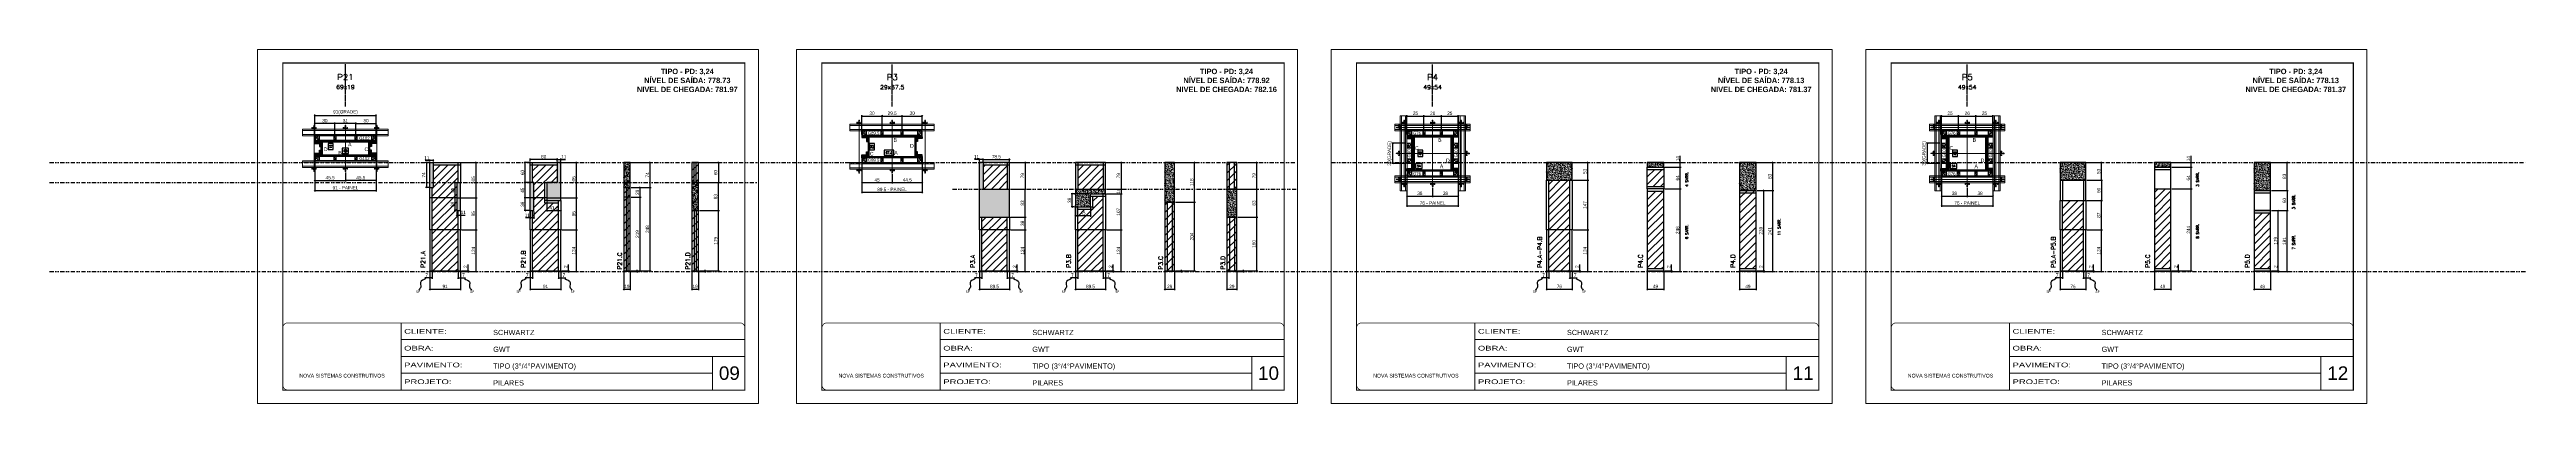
# Model space of a CAD drawing. Extents: x 13770 to 23315, y 867 to 16997.
# Drawn here: x 13770 to 21113, y 13501 to 14551 of the extents above; entities that cross this region are included whole.
import ezdxf
from ezdxf.enums import TextEntityAlignment as Align

# ---------------------------------------------------------------- set-up
doc = ezdxf.new("R2010")
doc.units = 0
for name, pattern in [('CONTINUO', [0]), ('DASHED', [0.75, 0.5, -0.25]), ('DIVIDE2', [0.625, 0.25, -0.125, 0, -0.125, 0, -0.125]), ('HIDDEN', [0.375, 0.25, -0.125])]:
    doc.linetypes.add(name, pattern=pattern)
for name, color, linetype, lineweight in [('CARIMBO', 255, 'Continuous', 9), ('Folhas', 255, 'Continuous', 9), ('Hachura', 251, 'Continuous', 9), ('Madeira', 126, 'Continuous', 18), ('Perfil Metálico', 224, 'Continuous', 18), ('SARRAFO DE PRESSAO', 251, 'DASHED', 9), ('Texto Seção', 7, 'Continuous', 15)]:
    doc.layers.add(name, color=color, linetype=linetype, lineweight=lineweight)
for name, color, linetype in [('CHAPA', 1, 'Continuous'), ('COTA', 241, 'Continuous'), ('MEIO_PONT', 93, 'Continuous'), ('NOMENCLATURA', 7, 'Continuous'), ('Nível', 160, 'Continuous'), ('Painéis', 200, 'Continuous'), ('SARR_2.2x7', 40, 'Continuous'), ('SARRAFO', 251, 'Continuous'), ('Sarrafo de Pressão', 42, 'HIDDEN'), ('texto', 7, 'Continuous'), ('Texto de Titulo', 7, 'Continuous'), ('Texto Qtd Sarr', 242, 'Continuous'), ('TEXTO_GERAL', 7, 'Continuous')]:
    doc.layers.add(name, color=color, linetype=linetype)
doc.styles.add('ARIAL', font='arial.ttf')
doc.styles.add('COTA TECNICA', font='techl___.ttf', dxfattribs={"height": 10})
doc.styles.add('COTA TECNICA 2X', font='techl___.ttf', dxfattribs={"height": 10})
doc.styles.add('COTA TECNICA-50', font='techl___.ttf', dxfattribs={"height": 10})
doc.styles.add('REGUA-120', font='ROMANS.shx', dxfattribs={"height": 15})
doc.styles.add('ROMANC', font='techb___.ttf', dxfattribs={"height": 2.5})
doc.styles.add('ROMANS', font='romans.shx')
doc.styles.add('SANSSERIF', font='sas_____.pfb')
doc.styles.get("Standard").update_dxf_attribs({"font": 'arial.ttf'})
doc.styles.add('Tecnologia', font='')
doc.styles.get('Tecnologia').set_extended_font_data('Forgotten Futurist')
doc.dimstyles.new('COTA PAINEL-50', dxfattribs={"dimtxt": 10, "dimasz": 3, "dimexe": 3, "dimexo": 3, "dimgap": 3, "dimtad": 1, "dimdec": 1, "dimzin": 12, "dimdsep": 46, "dimtxsty": 'COTA TECNICA-50', "dimblk1": 'OBLIQUE', "dimblk2": 'OBLIQUE', "dimsah": 1, "dimcen": 0.9, "dimclrd": 4, "dimclre": 4, "dimclrt": 240, "dimadec": 1, "dimazin": 3, "dimtfac": 1, "dimtdec": 1, "dimtmove": 0, "dimatfit": 3, "dimfxl": 1, "dimtolj": 1, "dimtzin": 12, "dimarcsym": 0})
doc.dimstyles.new('PAINEL', dxfattribs={"dimtxt": 10, "dimasz": 3, "dimexe": 3, "dimexo": 3, "dimgap": 3, "dimtad": 1, "dimdec": 1, "dimzin": 12, "dimdsep": 46, "dimtxsty": 'COTA TECNICA', "dimblk1": 'OBLIQUE', "dimblk2": 'OBLIQUE', "dimsah": 1, "dimcen": 0.9, "dimclrd": 4, "dimclre": 4, "dimclrt": 240, "dimadec": 1, "dimazin": 3, "dimtfac": 1, "dimtdec": 1, "dimtmove": 0, "dimatfit": 3, "dimfxl": 1, "dimtolj": 1, "dimtzin": 12, "dimarcsym": 0})
doc.dimstyles.new('SECAO PILAR', dxfattribs={"dimtxt": 10, "dimasz": 3, "dimexe": 3, "dimexo": 3, "dimgap": 3, "dimtad": 1, "dimdec": 1, "dimlfac": 0.5, "dimzin": 12, "dimdsep": 46, "dimtxsty": 'COTA TECNICA 2X', "dimblk1": 'OBLIQUE', "dimblk2": 'OBLIQUE', "dimsah": 1, "dimcen": 0.9, "dimclrd": 256, "dimclre": 256, "dimclrt": 256, "dimadec": 1, "dimazin": 3, "dimtfac": 1, "dimtdec": 1, "dimtmove": 0, "dimatfit": 3, "dimfxl": 1, "dimtolj": 1, "dimtzin": 12, "dimarcsym": 0})
doc.dimstyles.new('SECÇÃO 2', dxfattribs={"dimtxt": 7, "dimasz": 6, "dimexe": 0.18, "dimexo": 2, "dimgap": -4, "dimtad": 3, "dimdec": 1, "dimlfac": 0.5, "dimzin": 12, "dimdsep": 46, "dimtxsty": 'ROMANS', "dimblk": 'ARCHTICK', "dimcen": 0.09, "dimse1": 1, "dimse2": 1, "dimsd1": 1, "dimsd2": 1, "dimclrd": 180, "dimclre": 5, "dimclrt": 1, "dimadec": 0, "dimazin": 3, "dimtfac": 1, "dimtdec": 1, "dimtofl": 0, "dimtmove": 0, "dimatfit": 3, "dimldrblk": 'ARCHTICK', "dimfxl": 1, "dimtolj": 1, "dimtzin": 0, "dimarcsym": 0})
doc.dimstyles.get("Standard").update_dxf_attribs({"dimtxt": 0.18, "dimasz": 0.18, "dimexe": 0.18, "dimexo": 0.0625, "dimgap": 0.09, "dimtad": 0, "dimtih": 1, "dimtoh": 1, "dimdec": 4, "dimzin": 0, "dimdsep": 46, "dimtxsty": 'Standard', "dimcen": 0.09, "dimadec": 0, "dimazin": 0, "dimtfac": 1, "dimtdec": 4, "dimtofl": 0, "dimtmove": 0, "dimatfit": 3, "dimfxl": 1, "dimtolj": 1, "dimtzin": 0, "dimarcsym": 0})
pattern_1 = [(225, (6853.923, -8657.1887), (1.12253202, -1.12253202), [])]
pattern_2 = [(225, (7053.923, -8657.1887), (1.12253202, -1.12253202), [])]
pattern_3 = [(135, (-6606.5333, 23781.1713), (-1.12253202, -1.12253202), [])]
pattern_4 = [(135, (-6571.5333, 23781.1713), (-1.12253202, -1.12253202), [])]
pattern_5 = [(225, (5234.8668, -8652.1206), (1.12253202, -1.12253202), [])]
pattern_6 = [(225, (5431.8668, -8652.1206), (1.12253202, -1.12253202), [])]

# ---------------------------------------------------------------- blocks, each defined once
blk = doc.blocks.new('9999999999')
at = {"color": 30, "linetype": 'CONTINUO'}
for p, q in [((98564.6, 34230.2), (98564.6, 34429.4)), ((98564.6, 34379.6), (99584, 34379.6)), ((98564.6, 34329.8), (99488, 34329.8)), ((99584, 34329.8), (99488, 34329.8)), ((99488, 34329.8), (99488, 34230.2)), ((98564.6, 34280), (99488, 34280))]:
    blk.add_line(p, q, dxfattribs=at)
at = {"color": 30, "linetype": 'CONTINUO', "const_width": 2}
blk.add_lwpolyline([(99584, 34230.2), (99584, 34414.4, 0.414214), (99569, 34429.4), (98229, 34429.4, 0.414214), (98214, 34414.4), (98214, 34245.2, 0.414214), (98229, 34230.2), (99584, 34230.2)], format="xyb", dxfattribs=at)
at = {"layer": 'Folhas'}
blk.add_lwpolyline([(98139, 34190.2), (99624, 34190.2), (99624, 35240.2), (98139, 35240.2)], close=True, dxfattribs=at)
at = {"layer": 'Folhas', "color": 30, "const_width": 3}
blk.add_lwpolyline([(98214, 34230.2), (99584, 34230.2), (99584, 35200.2), (98214, 35200.2)], close=True, dxfattribs=at)
at = {"color": 7, "linetype": 'Continuous', "ltscale": 5, "style": 'ARIAL'}
for s, height, p in [('SCHWARTZ', 15.48, (98837.7, 34393.1)), ('TIPO (3°/4°PAVIMENTO)', 15.483, (98837.7, 34293.5)), ('GWT', 15.48, (98837.7, 34343.3)), ('NOVA SISTEMAS CONSTRUTIVOS', 11.059, (98263.2, 34267.2)), ('PILARES', 15.48, (98837.7, 34243.7))]:
    blk.add_text(s, height=height, dxfattribs=at).set_placement(p)
at = {"layer": 'Folhas', "color": 7, "style": 'Tecnologia', "width": 1.5}
for s, p in [('CLIENTE:', (98573.7, 34397.2)), ('OBRA:', (98573.7, 34347.3)), ('PAVIMENTO:', (98573.7, 34297.5)), ('PROJETO:', (98573.7, 34247.7))]:
    blk.add_text(s, height=14, dxfattribs=at).set_placement(p)
blk = doc.blocks.new('_Oblique')
at = {"color": 0, "linetype": 'ByBlock', "lineweight": -2}
blk.add_line((-0.5, -0.5), (0.5, 0.5), dxfattribs=at)
blk = doc.blocks.new('*D114')
at = {"layer": 'COTA', "color": 4, "lineweight": -2, "transparency": 16777216}
for p, q in [((14896.8, 13891.5), (14896.8, 13837.3)), ((14987.8, 13891.5), (14987.8, 13837.3)), ((14896.8, 13840.3), (14987.8, 13840.3))]:
    blk.add_line(p, q, dxfattribs=at)
at = {"layer": 'Defpoints', "color": 0, "transparency": 16777216}
for p in [(14896.8, 13894.5), (14987.8, 13894.5), (14987.8, 13840.3)]:
    blk.add_point(p, dxfattribs=at)
at = {"layer": 'COTA', "color": 4, "lineweight": -2, "transparency": 16777216, "xscale": 3, "yscale": 3, "zscale": 3, "rotation": 180}
blk.add_blockref('_Oblique', (14896.8, 13840.3), dxfattribs=at)
at = {"layer": 'COTA', "color": 4, "lineweight": -2, "transparency": 16777216, "xscale": 3, "yscale": 3, "zscale": 3}
blk.add_blockref('_Oblique', (14987.8, 13840.3), dxfattribs=at)
at = {"layer": 'COTA', "color": 240, "transparency": 16777216, "insert": (14942.3, 13848.4), "char_height": 10, "attachment_point": 5, "style": 'COTA TECNICA'}
blk.add_mtext('\\A1;91', dxfattribs=at)
blk = doc.blocks.new('*D115')
at = {"layer": 'COTA', "color": 4, "lineweight": -2, "transparency": 16777216}
for p, q in [((14990.8, 14016.5), (15037, 14016.5)), ((15034, 13892.5), (15034, 14016.5)), ((14990.8, 13892.5), (15037, 13892.5))]:
    blk.add_line(p, q, dxfattribs=at)
at = {"layer": 'Defpoints', "color": 0, "transparency": 16777216}
for p in [(14987.8, 14016.5), (15034, 14016.5), (14987.8, 13892.5)]:
    blk.add_point(p, dxfattribs=at)
at = {"layer": 'COTA', "color": 4, "lineweight": -2, "transparency": 16777216, "xscale": 3, "yscale": 3, "zscale": 3}
for p, rotation in [((15034, 14016.5), 90), ((15034, 13892.5), 270)]:
    blk.add_blockref('_Oblique', p, dxfattribs=dict(at, rotation=rotation))
at = {"layer": 'COTA', "color": 240, "transparency": 16777216, "insert": (15026, 13954.5), "char_height": 10, "attachment_point": 5, "rotation": 90, "style": 'COTA TECNICA-50'}
blk.add_mtext('\\A1;124', dxfattribs=at)
blk = doc.blocks.new('*D116')
at = {"layer": 'COTA', "color": 4, "lineweight": -2, "transparency": 16777216}
for p, q in [((14990.8, 13894.5), (15013.3, 13894.5)), ((14990.8, 13892.5), (15013.3, 13892.5)), ((15010.3, 13894.5), (15010.3, 13913.3)), ((15010.3, 13892.5), (15010.3, 13894.5)), ((15010.3, 13892.5), (15010.3, 13889.5))]:
    blk.add_line(p, q, dxfattribs=at)
at = {"layer": 'Defpoints', "color": 0, "transparency": 16777216}
for p in [(14987.8, 13894.5), (14987.8, 13892.5), (15010.3, 13892.5)]:
    blk.add_point(p, dxfattribs=at)
at = {"layer": 'COTA', "color": 4, "lineweight": -2, "transparency": 16777216, "xscale": 3, "yscale": 3, "zscale": 3}
for p, rotation in [((15010.3, 13894.5), 270), ((15010.3, 13892.5), 90)]:
    blk.add_blockref('_Oblique', p, dxfattribs=dict(at, rotation=rotation))
at = {"layer": 'COTA', "color": 240, "transparency": 16777216, "insert": (15002.3, 13907.2), "char_height": 10, "attachment_point": 5, "rotation": 90, "style": 'COTA TECNICA-50'}
blk.add_mtext('\\A1;2', dxfattribs=at)
blk = doc.blocks.new('*D117')
at = {"layer": 'COTA', "color": 4, "lineweight": -2, "transparency": 16777216}
for p, q in [((14896.8, 13889.5), (14896.8, 13870.9)), ((14903.8, 13891.5), (14903.8, 13870.9)), ((14896.8, 13873.9), (14882.1, 13873.9)), ((14903.8, 13873.9), (14896.8, 13873.9))]:
    blk.add_line(p, q, dxfattribs=at)
at = {"layer": 'Defpoints', "color": 0, "transparency": 16777216}
for p in [(14896.8, 13892.5), (14903.8, 13894.5), (14896.8, 13873.9)]:
    blk.add_point(p, dxfattribs=at)
at = {"layer": 'COTA', "color": 4, "lineweight": -2, "transparency": 16777216, "xscale": 3, "yscale": 3, "zscale": 3, "rotation": 180}
blk.add_blockref('_Oblique', (14896.8, 13873.9), dxfattribs=at)
at = {"layer": 'COTA', "color": 4, "lineweight": -2, "transparency": 16777216, "xscale": 3, "yscale": 3, "zscale": 3}
blk.add_blockref('_Oblique', (14903.8, 13873.9), dxfattribs=at)
at = {"layer": 'COTA', "color": 240, "transparency": 16777216, "insert": (14887.9, 13882), "char_height": 10, "attachment_point": 5, "style": 'COTA TECNICA-50'}
blk.add_mtext('\\A1;7', dxfattribs=at)
blk = doc.blocks.new('*D118')
at = {"layer": 'COTA', "color": 4, "lineweight": -2, "transparency": 16777216}
for p, q in [((14980.8, 13891.5), (14980.8, 13870.9)), ((14987.8, 13889.5), (14987.8, 13870.9)), ((14980.8, 13873.9), (14987.8, 13873.9)), ((14987.8, 13873.9), (15002.5, 13873.9))]:
    blk.add_line(p, q, dxfattribs=at)
at = {"layer": 'Defpoints', "color": 0, "transparency": 16777216}
for p in [(14980.8, 13894.5), (14987.8, 13892.5), (14987.8, 13873.9)]:
    blk.add_point(p, dxfattribs=at)
at = {"layer": 'COTA', "color": 4, "lineweight": -2, "transparency": 16777216, "xscale": 3, "yscale": 3, "zscale": 3, "rotation": 180}
blk.add_blockref('_Oblique', (14980.8, 13873.9), dxfattribs=at)
at = {"layer": 'COTA', "color": 4, "lineweight": -2, "transparency": 16777216, "xscale": 3, "yscale": 3, "zscale": 3}
blk.add_blockref('_Oblique', (14987.8, 13873.9), dxfattribs=at)
at = {"layer": 'COTA', "color": 240, "transparency": 16777216, "insert": (14996.7, 13882), "char_height": 10, "attachment_point": 5, "style": 'COTA TECNICA-50'}
blk.add_mtext('\\A1;7', dxfattribs=at)
blk = doc.blocks.new('*D119')
at = {"layer": 'COTA', "color": 4, "lineweight": -2, "transparency": 16777216}
for p, q in [((15194.5, 13891.5), (15194.5, 13837.3)), ((15285.5, 13891.5), (15285.5, 13837.3)), ((15194.5, 13840.3), (15285.5, 13840.3))]:
    blk.add_line(p, q, dxfattribs=at)
at = {"layer": 'Defpoints', "color": 0, "transparency": 16777216}
for p in [(15194.5, 13894.5), (15285.5, 13894.5), (15285.5, 13840.3)]:
    blk.add_point(p, dxfattribs=at)
at = {"layer": 'COTA', "color": 4, "lineweight": -2, "transparency": 16777216, "xscale": 3, "yscale": 3, "zscale": 3, "rotation": 180}
blk.add_blockref('_Oblique', (15194.5, 13840.3), dxfattribs=at)
at = {"layer": 'COTA', "color": 4, "lineweight": -2, "transparency": 16777216, "xscale": 3, "yscale": 3, "zscale": 3}
blk.add_blockref('_Oblique', (15285.5, 13840.3), dxfattribs=at)
at = {"layer": 'COTA', "color": 240, "transparency": 16777216, "insert": (15240, 13848.4), "char_height": 10, "attachment_point": 5, "style": 'COTA TECNICA'}
blk.add_mtext('\\A1;91', dxfattribs=at)
blk = doc.blocks.new('*D120')
at = {"layer": 'COTA', "color": 4, "lineweight": -2, "transparency": 16777216}
for p, q in [((15288.5, 14016.5), (15334.7, 14016.5)), ((15331.7, 13892.5), (15331.7, 14016.5)), ((15288.5, 13892.5), (15334.7, 13892.5))]:
    blk.add_line(p, q, dxfattribs=at)
at = {"layer": 'Defpoints', "color": 0, "transparency": 16777216}
for p in [(15285.5, 14016.5), (15331.7, 14016.5), (15285.5, 13892.5)]:
    blk.add_point(p, dxfattribs=at)
at = {"layer": 'COTA', "color": 4, "lineweight": -2, "transparency": 16777216, "xscale": 3, "yscale": 3, "zscale": 3}
for p, rotation in [((15331.7, 14016.5), 90), ((15331.7, 13892.5), 270)]:
    blk.add_blockref('_Oblique', p, dxfattribs=dict(at, rotation=rotation))
at = {"layer": 'COTA', "color": 240, "transparency": 16777216, "insert": (15323.7, 13954.5), "char_height": 10, "attachment_point": 5, "rotation": 90, "style": 'COTA TECNICA-50'}
blk.add_mtext('\\A1;124', dxfattribs=at)
blk = doc.blocks.new('*D121')
at = {"layer": 'COTA', "color": 4, "lineweight": -2, "transparency": 16777216}
for p, q in [((15288.5, 13894.5), (15311, 13894.5)), ((15288.5, 13892.5), (15311, 13892.5)), ((15308, 13894.5), (15308, 13913.3)), ((15308, 13892.5), (15308, 13894.5)), ((15308, 13892.5), (15308, 13889.5))]:
    blk.add_line(p, q, dxfattribs=at)
at = {"layer": 'Defpoints', "color": 0, "transparency": 16777216}
for p in [(15285.5, 13894.5), (15285.5, 13892.5), (15308, 13892.5)]:
    blk.add_point(p, dxfattribs=at)
at = {"layer": 'COTA', "color": 4, "lineweight": -2, "transparency": 16777216, "xscale": 3, "yscale": 3, "zscale": 3}
for p, rotation in [((15308, 13894.5), 270), ((15308, 13892.5), 90)]:
    blk.add_blockref('_Oblique', p, dxfattribs=dict(at, rotation=rotation))
at = {"layer": 'COTA', "color": 240, "transparency": 16777216, "insert": (15300, 13907.2), "char_height": 10, "attachment_point": 5, "rotation": 90, "style": 'COTA TECNICA-50'}
blk.add_mtext('\\A1;2', dxfattribs=at)
blk = doc.blocks.new('*D122')
at = {"layer": 'COTA', "color": 4, "lineweight": -2, "transparency": 16777216}
for p, q in [((15194.5, 13889.5), (15194.5, 13870.9)), ((15201.5, 13891.5), (15201.5, 13870.9)), ((15194.5, 13873.9), (15179.8, 13873.9)), ((15201.5, 13873.9), (15194.5, 13873.9))]:
    blk.add_line(p, q, dxfattribs=at)
at = {"layer": 'Defpoints', "color": 0, "transparency": 16777216}
for p in [(15194.5, 13892.5), (15201.5, 13894.5), (15194.5, 13873.9)]:
    blk.add_point(p, dxfattribs=at)
at = {"layer": 'COTA', "color": 4, "lineweight": -2, "transparency": 16777216, "xscale": 3, "yscale": 3, "zscale": 3, "rotation": 180}
blk.add_blockref('_Oblique', (15194.5, 13873.9), dxfattribs=at)
at = {"layer": 'COTA', "color": 4, "lineweight": -2, "transparency": 16777216, "xscale": 3, "yscale": 3, "zscale": 3}
blk.add_blockref('_Oblique', (15201.5, 13873.9), dxfattribs=at)
at = {"layer": 'COTA', "color": 240, "transparency": 16777216, "insert": (15185.6, 13882), "char_height": 10, "attachment_point": 5, "style": 'COTA TECNICA-50'}
blk.add_mtext('\\A1;7', dxfattribs=at)
blk = doc.blocks.new('*D123')
at = {"layer": 'COTA', "color": 4, "lineweight": -2, "transparency": 16777216}
for p, q in [((15278.5, 13891.5), (15278.5, 13870.9)), ((15285.5, 13889.5), (15285.5, 13870.9)), ((15278.5, 13873.9), (15285.5, 13873.9)), ((15285.5, 13873.9), (15300.2, 13873.9))]:
    blk.add_line(p, q, dxfattribs=at)
at = {"layer": 'Defpoints', "color": 0, "transparency": 16777216}
for p in [(15278.5, 13894.5), (15285.5, 13892.5), (15285.5, 13873.9)]:
    blk.add_point(p, dxfattribs=at)
at = {"layer": 'COTA', "color": 4, "lineweight": -2, "transparency": 16777216, "xscale": 3, "yscale": 3, "zscale": 3, "rotation": 180}
blk.add_blockref('_Oblique', (15278.5, 13873.9), dxfattribs=at)
at = {"layer": 'COTA', "color": 4, "lineweight": -2, "transparency": 16777216, "xscale": 3, "yscale": 3, "zscale": 3}
blk.add_blockref('_Oblique', (15285.5, 13873.9), dxfattribs=at)
at = {"layer": 'COTA', "color": 240, "transparency": 16777216, "insert": (15294.4, 13882), "char_height": 10, "attachment_point": 5, "style": 'COTA TECNICA-50'}
blk.add_mtext('\\A1;7', dxfattribs=at)
blk = doc.blocks.new('*D124')
at = {"layer": 'COTA', "color": 4, "lineweight": -2, "transparency": 16777216}
for p, q in [((15471.8, 13891.5), (15471.8, 13837.3)), ((15490.8, 13891.5), (15490.8, 13837.3)), ((15471.8, 13840.3), (15490.8, 13840.3))]:
    blk.add_line(p, q, dxfattribs=at)
at = {"layer": 'Defpoints', "color": 0, "transparency": 16777216}
for p in [(15471.8, 13894.5), (15490.8, 13894.5), (15490.8, 13840.3)]:
    blk.add_point(p, dxfattribs=at)
at = {"layer": 'COTA', "color": 4, "lineweight": -2, "transparency": 16777216, "xscale": 3, "yscale": 3, "zscale": 3, "rotation": 180}
blk.add_blockref('_Oblique', (15471.8, 13840.3), dxfattribs=at)
at = {"layer": 'COTA', "color": 4, "lineweight": -2, "transparency": 16777216, "xscale": 3, "yscale": 3, "zscale": 3}
blk.add_blockref('_Oblique', (15490.8, 13840.3), dxfattribs=at)
at = {"layer": 'COTA', "color": 240, "transparency": 16777216, "insert": (15481.3, 13848.4), "char_height": 10, "attachment_point": 5, "style": 'COTA TECNICA'}
blk.add_mtext('\\A1;19', dxfattribs=at)
blk = doc.blocks.new('*D125')
at = {"layer": 'COTA', "color": 4, "lineweight": -2, "transparency": 16777216}
for p, q in [((15493.8, 14113.5), (15523.4, 14113.5)), ((15520.4, 13894.5), (15520.4, 14113.5)), ((15493.8, 13894.5), (15523.4, 13894.5))]:
    blk.add_line(p, q, dxfattribs=at)
at = {"layer": 'Defpoints', "color": 0, "transparency": 16777216}
for p in [(15490.8, 14113.5), (15520.4, 14113.5), (15490.8, 13894.5)]:
    blk.add_point(p, dxfattribs=at)
at = {"layer": 'COTA', "color": 4, "lineweight": -2, "transparency": 16777216, "xscale": 3, "yscale": 3, "zscale": 3}
for p, rotation in [((15520.4, 14113.5), 90), ((15520.4, 13894.5), 270)]:
    blk.add_blockref('_Oblique', p, dxfattribs=dict(at, rotation=rotation))
at = {"layer": 'COTA', "color": 240, "transparency": 16777216, "insert": (15512.3, 14004), "char_height": 10, "attachment_point": 5, "rotation": 90, "style": 'COTA TECNICA'}
blk.add_mtext('\\A1;219', dxfattribs=at)
blk = doc.blocks.new('*D126')
at = {"layer": 'COTA', "color": 4, "lineweight": -2, "transparency": 16777216}
for p, q in [((15493.8, 14142.5), (15553, 14142.5)), ((15550, 13894.5), (15550, 14142.5)), ((15493.8, 13894.5), (15553, 13894.5))]:
    blk.add_line(p, q, dxfattribs=at)
at = {"layer": 'Defpoints', "color": 0, "transparency": 16777216}
for p in [(15490.8, 14142.5), (15550, 14142.5), (15490.8, 13894.5)]:
    blk.add_point(p, dxfattribs=at)
at = {"layer": 'COTA', "color": 4, "lineweight": -2, "transparency": 16777216, "xscale": 3, "yscale": 3, "zscale": 3}
for p, rotation in [((15550, 14142.5), 90), ((15550, 13894.5), 270)]:
    blk.add_blockref('_Oblique', p, dxfattribs=dict(at, rotation=rotation))
at = {"layer": 'COTA', "color": 240, "transparency": 16777216, "insert": (15541.9, 14018.5), "char_height": 10, "attachment_point": 5, "rotation": 90, "style": 'COTA TECNICA'}
blk.add_mtext('\\A1;248', dxfattribs=at)
blk = doc.blocks.new('*D127')
at = {"layer": 'COTA', "color": 4, "lineweight": -2, "transparency": 16777216}
for p, q in [((15493.8, 13894.5), (15514.2, 13894.5)), ((15493.8, 13892.5), (15514.2, 13892.5)), ((15511.2, 13894.5), (15511.2, 13897.5)), ((15511.2, 13892.5), (15511.2, 13894.5)), ((15511.2, 13892.5), (15511.2, 13889.5))]:
    blk.add_line(p, q, dxfattribs=at)
at = {"layer": 'Defpoints', "color": 0, "transparency": 16777216}
for p in [(15490.8, 13894.5), (15490.8, 13892.5), (15511.2, 13894.5)]:
    blk.add_point(p, dxfattribs=at)
at = {"layer": 'COTA', "color": 4, "lineweight": -2, "transparency": 16777216, "xscale": 3, "yscale": 3, "zscale": 3}
for p, rotation in [((15511.2, 13894.5), 270), ((15511.2, 13892.5), 90)]:
    blk.add_blockref('_Oblique', p, dxfattribs=dict(at, rotation=rotation))
at = {"layer": 'COTA', "color": 240, "transparency": 16777216, "insert": (15503.2, 13893.5), "char_height": 10, "attachment_point": 5, "rotation": 90, "style": 'COTA TECNICA-50'}
blk.add_mtext('\\A1;2', dxfattribs=at)
blk = doc.blocks.new('*D128')
at = {"layer": 'COTA', "color": 4, "lineweight": -2, "transparency": 16777216}
for p, q in [((15493.8, 14216.5), (15553, 14216.5)), ((15550, 14142.5), (15550, 14216.5)), ((15493.8, 14142.5), (15553, 14142.5))]:
    blk.add_line(p, q, dxfattribs=at)
at = {"layer": 'Defpoints', "color": 0, "transparency": 16777216}
for p in [(15490.8, 14216.5), (15550, 14216.5), (15490.8, 14142.5)]:
    blk.add_point(p, dxfattribs=at)
at = {"layer": 'COTA', "color": 4, "lineweight": -2, "transparency": 16777216, "xscale": 3, "yscale": 3, "zscale": 3}
for p, rotation in [((15550, 14216.5), 90), ((15550, 14142.5), 270)]:
    blk.add_blockref('_Oblique', p, dxfattribs=dict(at, rotation=rotation))
at = {"layer": 'COTA', "color": 240, "transparency": 16777216, "insert": (15541.9, 14179.5), "char_height": 10, "attachment_point": 5, "rotation": 90, "style": 'COTA TECNICA'}
blk.add_mtext('\\A1;74', dxfattribs=at)
blk = doc.blocks.new('*D129')
at = {"layer": 'COTA', "color": 4, "lineweight": -2, "transparency": 16777216}
for p, q in [((15674.1, 13891.5), (15674.1, 13837.3)), ((15693.1, 13891.5), (15693.1, 13837.3)), ((15674.1, 13840.3), (15693.1, 13840.3))]:
    blk.add_line(p, q, dxfattribs=at)
at = {"layer": 'Defpoints', "color": 0, "transparency": 16777216}
for p in [(15674.1, 13894.5), (15693.1, 13894.5), (15693.1, 13840.3)]:
    blk.add_point(p, dxfattribs=at)
at = {"layer": 'COTA', "color": 4, "lineweight": -2, "transparency": 16777216, "xscale": 3, "yscale": 3, "zscale": 3, "rotation": 180}
blk.add_blockref('_Oblique', (15674.1, 13840.3), dxfattribs=at)
at = {"layer": 'COTA', "color": 4, "lineweight": -2, "transparency": 16777216, "xscale": 3, "yscale": 3, "zscale": 3}
blk.add_blockref('_Oblique', (15693.1, 13840.3), dxfattribs=at)
at = {"layer": 'COTA', "color": 240, "transparency": 16777216, "insert": (15683.6, 13848.4), "char_height": 10, "attachment_point": 5, "style": 'COTA TECNICA'}
blk.add_mtext('\\A1;19', dxfattribs=at)
blk = doc.blocks.new('*D130')
at = {"layer": 'COTA', "color": 4, "lineweight": -2, "transparency": 16777216}
for p, q in [((15696.1, 14073.5), (15755.3, 14073.5)), ((15752.3, 13894.5), (15752.3, 14073.5)), ((15696.1, 13894.5), (15755.3, 13894.5))]:
    blk.add_line(p, q, dxfattribs=at)
at = {"layer": 'Defpoints', "color": 0, "transparency": 16777216}
for p in [(15693.1, 14073.5), (15752.3, 14073.5), (15693.1, 13894.5)]:
    blk.add_point(p, dxfattribs=at)
at = {"layer": 'COTA', "color": 4, "lineweight": -2, "transparency": 16777216, "xscale": 3, "yscale": 3, "zscale": 3}
for p, rotation in [((15752.3, 14073.5), 90), ((15752.3, 13894.5), 270)]:
    blk.add_blockref('_Oblique', p, dxfattribs=dict(at, rotation=rotation))
at = {"layer": 'COTA', "color": 240, "transparency": 16777216, "insert": (15744.2, 13984), "char_height": 10, "attachment_point": 5, "rotation": 90, "style": 'COTA TECNICA'}
blk.add_mtext('\\A1;179', dxfattribs=at)
blk = doc.blocks.new('*D131')
at = {"layer": 'COTA', "color": 4, "lineweight": -2, "transparency": 16777216}
for p, q in [((15696.1, 13894.5), (15716.4, 13894.5)), ((15696.1, 13892.5), (15716.4, 13892.5)), ((15713.4, 13894.5), (15713.4, 13897.5)), ((15713.4, 13892.5), (15713.4, 13894.5)), ((15713.4, 13892.5), (15713.4, 13889.5))]:
    blk.add_line(p, q, dxfattribs=at)
at = {"layer": 'Defpoints', "color": 0, "transparency": 16777216}
for p in [(15693.1, 13894.5), (15693.1, 13892.5), (15713.4, 13894.5)]:
    blk.add_point(p, dxfattribs=at)
at = {"layer": 'COTA', "color": 4, "lineweight": -2, "transparency": 16777216, "xscale": 3, "yscale": 3, "zscale": 3}
for p, rotation in [((15713.4, 13894.5), 270), ((15713.4, 13892.5), 90)]:
    blk.add_blockref('_Oblique', p, dxfattribs=dict(at, rotation=rotation))
at = {"layer": 'COTA', "color": 240, "transparency": 16777216, "insert": (15705.4, 13893.5), "char_height": 10, "attachment_point": 5, "rotation": 90, "style": 'COTA TECNICA-50'}
blk.add_mtext('\\A1;2', dxfattribs=at)
blk = doc.blocks.new('*D132')
at = {"layer": 'COTA', "color": 4, "lineweight": -2, "transparency": 16777216}
for p, q in [((15696.1, 14156.5), (15755.3, 14156.5)), ((15752.3, 14073.5), (15752.3, 14156.5)), ((15696.1, 14073.5), (15755.3, 14073.5))]:
    blk.add_line(p, q, dxfattribs=at)
at = {"layer": 'Defpoints', "color": 0, "transparency": 16777216}
for p in [(15693.1, 14156.5), (15752.3, 14156.5), (15693.1, 14073.5)]:
    blk.add_point(p, dxfattribs=at)
at = {"layer": 'COTA', "color": 4, "lineweight": -2, "transparency": 16777216, "xscale": 3, "yscale": 3, "zscale": 3}
for p, rotation in [((15752.3, 14156.5), 90), ((15752.3, 14073.5), 270)]:
    blk.add_blockref('_Oblique', p, dxfattribs=dict(at, rotation=rotation))
at = {"layer": 'COTA', "color": 240, "transparency": 16777216, "insert": (15744, 14115), "char_height": 10, "attachment_point": 5, "rotation": 90, "style": 'COTA TECNICA'}
blk.add_mtext('\\A1;83', dxfattribs=at)
blk = doc.blocks.new('*D133')
at = {"layer": 'COTA', "color": 4, "lineweight": -2, "transparency": 16777216}
for p, q in [((15696.1, 14216.5), (15755.3, 14216.5)), ((15752.3, 14216.5), (15752.3, 14156.5)), ((15696.1, 14156.5), (15755.3, 14156.5))]:
    blk.add_line(p, q, dxfattribs=at)
at = {"layer": 'Defpoints', "color": 0, "transparency": 16777216}
for p in [(15693.1, 14216.5), (15693.1, 14156.5), (15752.3, 14156.5)]:
    blk.add_point(p, dxfattribs=at)
at = {"layer": 'COTA', "color": 4, "lineweight": -2, "transparency": 16777216, "xscale": 3, "yscale": 3, "zscale": 3}
for p, rotation in [((15752.3, 14216.5), 90), ((15752.3, 14156.5), 270)]:
    blk.add_blockref('_Oblique', p, dxfattribs=dict(at, rotation=rotation))
at = {"layer": 'COTA', "color": 240, "transparency": 16777216, "insert": (15744.2, 14186.5), "char_height": 10, "attachment_point": 5, "rotation": 90, "style": 'COTA TECNICA'}
blk.add_mtext('\\A1;60', dxfattribs=at)
blk = doc.blocks.new('*D134')
at = {"layer": 'COTA', "color": 4, "lineweight": -2, "transparency": 16777216}
for p, q in [((15493.8, 14142.5), (15523.4, 14142.5)), ((15493.8, 14113.5), (15523.4, 14113.5)), ((15520.4, 14113.5), (15520.4, 14142.5))]:
    blk.add_line(p, q, dxfattribs=at)
at = {"layer": 'Defpoints', "color": 0, "transparency": 16777216}
for p in [(15490.8, 14142.5), (15490.8, 14113.5), (15520.4, 14142.5)]:
    blk.add_point(p, dxfattribs=at)
at = {"layer": 'COTA', "color": 4, "lineweight": -2, "transparency": 16777216, "xscale": 3, "yscale": 3, "zscale": 3}
for p, rotation in [((15520.4, 14142.5), 90), ((15520.4, 14113.5), 270)]:
    blk.add_blockref('_Oblique', p, dxfattribs=dict(at, rotation=rotation))
at = {"layer": 'COTA', "color": 240, "transparency": 16777216, "insert": (15512.3, 14128), "char_height": 10, "attachment_point": 5, "rotation": 90, "style": 'COTA TECNICA'}
blk.add_mtext('\\A1;29', dxfattribs=at)
blk = doc.blocks.new('*D135')
at = {"layer": 'COTA', "color": 180, "lineweight": -2, "transparency": 16777216}
for p, q in [((16215.1, 14272.7), (16200.1, 14272.7)), ((16200.1, 14272.7), (16200.1, 14253.7)), ((16200.1, 14253.7), (16215.1, 14253.7)), ((16215.1, 14253.7), (16215.1, 14272.7))]:
    blk.add_line(p, q, dxfattribs=at)
at = {"layer": 'Defpoints', "color": 0, "transparency": 16777216}
for p in [(16217.2, 14292.2), (16217.2, 14234.2), (16219.1, 14234.2)]:
    blk.add_point(p, dxfattribs=at)
at = {"layer": 'COTA', "color": 1, "transparency": 16777216, "insert": (16207.6, 14263.2), "char_height": 7, "attachment_point": 5, "rotation": 90, "style": 'ROMANS'}
blk.add_mtext('\\A1;29', dxfattribs=at)
blk = doc.blocks.new('_ArchTick')
at = {"color": 0, "linetype": 'ByBlock', "const_width": 0.15}
blk.add_lwpolyline([(-0.5, -0.5), (0.5, 0.5)], dxfattribs=at)
blk = doc.blocks.new('*D136')
at = {"layer": 'COTA', "color": 180, "lineweight": -2, "transparency": 16777216}
for p, q in [((16272.9, 14253.2), (16243.9, 14253.2)), ((16243.9, 14253.2), (16243.9, 14238.2)), ((16272.9, 14238.2), (16272.9, 14253.2)), ((16243.9, 14238.2), (16272.9, 14238.2))]:
    blk.add_line(p, q, dxfattribs=at)
at = {"layer": 'Defpoints', "color": 0, "transparency": 16777216}
for p in [(16199.9, 14234.2), (16334.9, 14234.2), (16334.9, 14234.2)]:
    blk.add_point(p, dxfattribs=at)
at = {"layer": 'COTA', "color": 1, "transparency": 16777216, "insert": (16258.4, 14245.7), "char_height": 7, "attachment_point": 5, "style": 'ROMANS'}
blk.add_mtext('\\A1;67.5', dxfattribs=at)
blk = doc.blocks.new('*D137')
at = {"layer": 'COTA', "lineweight": -2, "transparency": 16777216}
for p, q in [((16177.9, 14213.2), (16177.9, 14125.1)), ((16356.9, 14213.3), (16356.9, 14125.1)), ((16177.9, 14128.1), (16356.9, 14128.1))]:
    blk.add_line(p, q, dxfattribs=at)
at = {"layer": 'Defpoints', "color": 0, "transparency": 16777216}
for p in [(16177.9, 14216.2), (16356.9, 14216.3), (16356.9, 14128.1)]:
    blk.add_point(p, dxfattribs=at)
at = {"layer": 'COTA', "lineweight": -2, "transparency": 16777216, "xscale": 3, "yscale": 3, "zscale": 3, "rotation": 180}
blk.add_blockref('_Oblique', (16177.9, 14128.1), dxfattribs=at)
at = {"layer": 'COTA', "lineweight": -2, "transparency": 16777216, "xscale": 3, "yscale": 3, "zscale": 3}
blk.add_blockref('_Oblique', (16356.9, 14128.1), dxfattribs=at)
at = {"layer": 'COTA', "transparency": 16777216, "insert": (16267.4, 14136.2), "char_height": 10, "attachment_point": 5, "style": 'COTA TECNICA 2X'}
blk.add_mtext('\\A1;89.5 - PAINEL', dxfattribs=at)
blk = doc.blocks.new('*D138')
at = {"layer": 'COTA', "lineweight": -2, "transparency": 16777216}
for p, q in [((16177.9, 14213.2), (16177.9, 14153.5)), ((16267.8, 14181.4), (16267.8, 14153.5)), ((16177.9, 14156.5), (16267.8, 14156.5))]:
    blk.add_line(p, q, dxfattribs=at)
at = {"layer": 'Defpoints', "color": 0, "transparency": 16777216}
for p in [(16177.9, 14216.2), (16267.8, 14184.4), (16267.8, 14156.5)]:
    blk.add_point(p, dxfattribs=at)
at = {"layer": 'COTA', "lineweight": -2, "transparency": 16777216, "xscale": 3, "yscale": 3, "zscale": 3, "rotation": 180}
blk.add_blockref('_Oblique', (16177.9, 14156.5), dxfattribs=at)
at = {"layer": 'COTA', "lineweight": -2, "transparency": 16777216, "xscale": 3, "yscale": 3, "zscale": 3}
blk.add_blockref('_Oblique', (16267.8, 14156.5), dxfattribs=at)
at = {"layer": 'COTA', "transparency": 16777216, "insert": (16222.9, 14164.6), "char_height": 10, "attachment_point": 5, "style": 'COTA TECNICA 2X'}
blk.add_mtext('\\A1;45', dxfattribs=at)
blk = doc.blocks.new('*D139')
at = {"layer": 'COTA', "lineweight": -2, "transparency": 16777216}
for p, q in [((16267.8, 14181.4), (16267.8, 14153.5)), ((16356.9, 14213.2), (16356.9, 14153.5)), ((16267.8, 14156.5), (16356.9, 14156.5))]:
    blk.add_line(p, q, dxfattribs=at)
at = {"layer": 'Defpoints', "color": 0, "transparency": 16777216}
for p in [(16267.8, 14184.4), (16356.9, 14216.2), (16356.9, 14156.5)]:
    blk.add_point(p, dxfattribs=at)
at = {"layer": 'COTA', "lineweight": -2, "transparency": 16777216, "xscale": 3, "yscale": 3, "zscale": 3, "rotation": 180}
blk.add_blockref('_Oblique', (16267.8, 14156.5), dxfattribs=at)
at = {"layer": 'COTA', "lineweight": -2, "transparency": 16777216, "xscale": 3, "yscale": 3, "zscale": 3}
blk.add_blockref('_Oblique', (16356.9, 14156.5), dxfattribs=at)
at = {"layer": 'COTA', "transparency": 16777216, "insert": (16312.4, 14164.6), "char_height": 10, "attachment_point": 5, "style": 'COTA TECNICA 2X'}
blk.add_mtext('\\A1;44.5', dxfattribs=at)
blk = doc.blocks.new('titulo1')
at = {"layer": 'Defpoints', "color": 252, "linetype": 'HIDDEN', "ltscale": 2}
blk.add_line((0, 0), (0, 125), dxfattribs=at)
at = {"layer": 'Defpoints', "style": 'ROMANS', "oblique": 15}
blk.add_attdef('FOLHA', text='', height=10, dxfattribs=at).set_placement((0, 15.6), align=Align.MIDDLE_CENTER)
at = {"layer": 'Texto Qtd Sarr', "color": 3, "style": 'ROMANS', "oblique": 15}
for tag, height, p in [('TITULO', 17, (0, 71.4)), ('SEÇÃO', 12, (0, 41.5))]:
    blk.add_attdef(tag, text='', height=height, dxfattribs=at).set_placement(p, align=Align.MIDDLE_CENTER)
blk = doc.blocks.new('PONTALETE')
at = {"layer": 'Madeira'}
for q in [(2.7, 7), (7, 5.8), (7, 1.7)]:
    blk.add_line((0, 0), q, dxfattribs=at)
blk.add_lwpolyline([(0, 0), (7, 0), (7, 7), (0, 7)], close=True, dxfattribs=at)
for centre, radius, start, end in [((2, 0.1), 6.23, 37.2818, 109.0913), ((1.1, 0.9), 3.19, 343.603, 109.9847), ((-0.2, -0.8), 3.09, 14.6322, 86.0383)]:
    blk.add_arc(centre, radius, start, end, dxfattribs=at)
blk = doc.blocks.new('*D140')
at = {"layer": 'COTA', "lineweight": -2, "transparency": 16777216}
for p, q in [((16177.9, 14299.2), (16177.9, 14357.1)), ((16177.9, 14354.1), (16238, 14354.1)), ((16238, 14313.2), (16238, 14357.1))]:
    blk.add_line(p, q, dxfattribs=at)
at = {"layer": 'Defpoints', "color": 0, "transparency": 16777216}
for p in [(16238, 14354.1), (16177.9, 14296.2), (16238, 14310.2)]:
    blk.add_point(p, dxfattribs=at)
at = {"layer": 'COTA', "lineweight": -2, "transparency": 16777216, "xscale": 3, "yscale": 3, "zscale": 3, "rotation": 180}
blk.add_blockref('_Oblique', (16177.9, 14354.1), dxfattribs=at)
at = {"layer": 'COTA', "lineweight": -2, "transparency": 16777216, "xscale": 3, "yscale": 3, "zscale": 3}
blk.add_blockref('_Oblique', (16238, 14354.1), dxfattribs=at)
at = {"layer": 'COTA', "transparency": 16777216, "insert": (16207.9, 14362.4), "char_height": 10, "attachment_point": 5, "style": 'COTA TECNICA 2X'}
blk.add_mtext('\\A1;30', dxfattribs=at)
blk = doc.blocks.new('MEIO PONTALETE')
at = {"layer": 'Madeira'}
for q in [(2.7, 7), (3.5, 2.9), (3.5, 0.9)]:
    blk.add_line((0, 0), q, dxfattribs=at)
blk.add_lwpolyline([(0, 0), (3.5, 0), (3.5, 7), (0, 7)], close=True, dxfattribs=at)
for centre, radius, start, end in [((2, 0.1), 6.23, 76.4499, 109.0913), ((1.1, 0.9), 3.19, 40.9063, 109.9847), ((-0.2, -0.8), 3.09, 14.6322, 86.0383)]:
    blk.add_arc(centre, radius, start, end, dxfattribs=at)
blk = doc.blocks.new('*D141')
at = {"layer": 'COTA', "lineweight": -2, "transparency": 16777216}
for p, q in [((16238, 14313.2), (16238, 14357.1)), ((16238, 14354.1), (16297, 14354.1)), ((16297, 14313.2), (16297, 14357.1))]:
    blk.add_line(p, q, dxfattribs=at)
at = {"layer": 'Defpoints', "color": 0, "transparency": 16777216}
for p in [(16297, 14354.1), (16238, 14310.2), (16297, 14310.2)]:
    blk.add_point(p, dxfattribs=at)
at = {"layer": 'COTA', "lineweight": -2, "transparency": 16777216, "xscale": 3, "yscale": 3, "zscale": 3, "rotation": 180}
blk.add_blockref('_Oblique', (16238, 14354.1), dxfattribs=at)
at = {"layer": 'COTA', "lineweight": -2, "transparency": 16777216, "xscale": 3, "yscale": 3, "zscale": 3}
blk.add_blockref('_Oblique', (16297, 14354.1), dxfattribs=at)
at = {"layer": 'COTA', "transparency": 16777216, "insert": (16267.5, 14362.3), "char_height": 10, "attachment_point": 5, "style": 'COTA TECNICA 2X'}
blk.add_mtext('\\A1;29.5', dxfattribs=at)
blk = doc.blocks.new('C')
at = {"layer": 'Hachura', "color": 0}
for p, q in [((0, 3.2), (0, -3.2)), ((0.4, 3.2), (0, 3.2)), ((0.5, 3.2), (0, 3.2)), ((0.5, 3), (0, 3)), ((0.5, 2.9), (0, 2.9)), ((0, 2.7), (0, -1.2)), ((0.5, 2.6), (0, 2.6)), ((0.5, 2.2), (0, 2.2)), ((0.5, 1.5), (0, 1.5)), ((0.4, 0.5), (0.2, 0.5)), ((0.4, -3.2), (0.4, 3.2)), ((0.4, 3.2), (2.6, 3.2)), ((1.7, 1), (0.4, 1)), ((1.5, 0.1), (0.4, 0.1)), ((1.4, 1.9), (1.4, 1)), ((2.6, 2.4), (1.5, 2.1)), ((1.7, -1), (1.7, 1)), ((1.7, 1), (1.7, 0.8)), ((1.7, 1), (1.7, 0.8)), ((1.7, 0.8), (3.4, 0.8)), ((3.4, 0.4), (1.7, 0.4)), ((2.6, 3.2), (2.6, 2.4)), ((3.3, 0.8), (3.3, -0.8)), ((3.4, 0.8), (3.4, -0.8)), ((3.7, 0.4), (3.4, 0.4)), ((3.8, -0.5), (3.4, 0.4)), ((3.4, 0.1), (3.7, -0.6)), ((3.7, 0.5), (4.3, -0.6)), ((3.7, 0.4), (4.2, -0.5)), ((4.4, -0.6), (3.8, 0.5)), ((4.2, 0.4), (3.9, 0.4)), ((4.4, -0.5), (3.9, 0.4)), ((4.2, 0.4), (4.3, 0.4)), ((4.3, 0.5), (4.8, -0.6)), ((4.3, 0.4), (4.7, -0.5)), ((5, -0.6), (4.4, 0.5)), ((4.5, 0.4), (4.8, 0.4)), ((5, -0.5), (4.5, 0.4)), ((4.8, 0.4), (5.3, -0.5)), ((4.9, 0.5), (5.4, -0.6)), ((5.5, -0.6), (5, 0.5)), ((5.6, -0.5), (5.1, 0.4)), ((5.4, 0.4), (5.1, 0.4)), ((5.6, -0.5), (5.1, 0.4)), ((5.4, 0.4), (5.7, -0.2)), ((5.5, 0.5), (5.7, -0.1)), ((5.7, 0.2), (5.6, 0.5)), ((5.7, 0.3), (5.7, 0.4)), ((5.7, 0.4), (5.7, 0.4)), ((5.7, 0.4), (5.9, 0.3)), ((5.7, 0.4), (5.7, -0.5)), ((5.9, -0.4), (5.9, 0.3)), ((0.4, 0), (0, 0)), ((0.5, -1.5), (0, -1.5)), ((0.5, -2.2), (0, -2.2)), ((0.5, -2.6), (0, -2.6)), ((0.5, -2.9), (0, -2.9)), ((0.5, -3), (0, -3)), ((0, -3.2), (2.6, -3.2)), ((0.5, -3.2), (0, -3.2)), ((0.1, -0.5), (0.3, -0.5)), ((0.3, -0.5), (0.4, -0.5)), ((0.4, 0), (0.4, -1)), ((0.4, -0.2), (1.5, -0.2)), ((0.4, -0.6), (0.4, -0.3)), ((0.4, -3.2), (0.4, -0.6)), ((0.4, -1), (1.7, -1)), ((1.4, -1.9), (1.4, -1)), ((2.6, -2.4), (1.5, -2.1)), ((3.4, -0.3), (1.7, -0.3)), ((3.4, -0.8), (1.7, -0.8)), ((2.6, -3.2), (2.6, -2.4)), ((3.4, -0.1), (3.6, -0.5)), ((3.4, -0.5), (3.6, -0.5)), ((3.8, -0.5), (4.2, -0.5)), ((4.4, -0.5), (4.7, -0.5)), ((4.6, -0.5), (4.7, -0.5)), ((5, -0.5), (5.3, -0.5)), ((5.6, -0.5), (5.7, -0.5)), ((5.7, -0.5), (5.9, -0.4)), ((5.7, -0.5), (5.7, -0.5))]:
    blk.add_line(p, q, dxfattribs=at)
for centre, radius, start, end in [((1.5, 1.9), 0.161, 104.7436, 180), ((1.4, 0), 0.129, 272.695, 87.305), ((3.8, 0.4), 0.143, 25.5688, 154.4312), ((4.4, 0.4), 0.143, 25.5688, 154.4312), ((5, 0.4), 0.143, 25.5688, 154.4312), ((5.5, 0.4), 0.143, 25.5688, 154.4312), ((0.2, -0.4), 0.174, 221.744, 317.8592), ((1.5, -1.9), 0.161, 180, 255.2564), ((3.7, -0.4), 0.174, 222.1408, 318.256), ((4.3, -0.4), 0.174, 222.1408, 318.256), ((4.9, -0.4), 0.174, 222.1408, 318.256), ((5.4, -0.4), 0.174, 222.1408, 318.256), ((5.6, -0.4), 0.174, 317.8592, 318.256)]:
    blk.add_arc(centre, radius, start, end, dxfattribs=at)
blk = doc.blocks.new('*D142')
at = {"layer": 'COTA', "color": 4, "lineweight": -2, "transparency": 16777216}
for p, q in [((16526.3, 13891.5), (16526.3, 13837.3)), ((16615.8, 13891.5), (16615.8, 13837.3)), ((16526.3, 13840.3), (16615.8, 13840.3))]:
    blk.add_line(p, q, dxfattribs=at)
at = {"layer": 'Defpoints', "color": 0, "transparency": 16777216}
for p in [(16526.3, 13894.5), (16615.8, 13894.5), (16615.8, 13840.3)]:
    blk.add_point(p, dxfattribs=at)
at = {"layer": 'COTA', "color": 4, "lineweight": -2, "transparency": 16777216, "xscale": 3, "yscale": 3, "zscale": 3, "rotation": 180}
blk.add_blockref('_Oblique', (16526.3, 13840.3), dxfattribs=at)
at = {"layer": 'COTA', "color": 4, "lineweight": -2, "transparency": 16777216, "xscale": 3, "yscale": 3, "zscale": 3}
blk.add_blockref('_Oblique', (16615.8, 13840.3), dxfattribs=at)
at = {"layer": 'COTA', "color": 240, "transparency": 16777216, "insert": (16571.1, 13848.4), "char_height": 10, "attachment_point": 5, "style": 'COTA TECNICA'}
blk.add_mtext('\\A1;89.5', dxfattribs=at)
blk = doc.blocks.new('*D143')
at = {"layer": 'COTA', "color": 4, "lineweight": -2, "transparency": 16777216}
for p, q in [((16618.8, 14016.5), (16665, 14016.5)), ((16662, 13892.5), (16662, 14016.5)), ((16618.8, 13892.5), (16665, 13892.5))]:
    blk.add_line(p, q, dxfattribs=at)
at = {"layer": 'Defpoints', "color": 0, "transparency": 16777216}
for p in [(16615.8, 14016.5), (16662, 14016.5), (16615.8, 13892.5)]:
    blk.add_point(p, dxfattribs=at)
at = {"layer": 'COTA', "color": 4, "lineweight": -2, "transparency": 16777216, "xscale": 3, "yscale": 3, "zscale": 3}
for p, rotation in [((16662, 14016.5), 90), ((16662, 13892.5), 270)]:
    blk.add_blockref('_Oblique', p, dxfattribs=dict(at, rotation=rotation))
at = {"layer": 'COTA', "color": 240, "transparency": 16777216, "insert": (16654, 13954.5), "char_height": 10, "attachment_point": 5, "rotation": 90, "style": 'COTA TECNICA-50'}
blk.add_mtext('\\A1;124', dxfattribs=at)
blk = doc.blocks.new('*D144')
at = {"layer": 'COTA', "color": 4, "lineweight": -2, "transparency": 16777216}
for p, q in [((16618.8, 13894.5), (16641.3, 13894.5)), ((16618.8, 13892.5), (16641.3, 13892.5)), ((16638.3, 13894.5), (16638.3, 13913.3)), ((16638.3, 13892.5), (16638.3, 13894.5)), ((16638.3, 13892.5), (16638.3, 13889.5))]:
    blk.add_line(p, q, dxfattribs=at)
at = {"layer": 'Defpoints', "color": 0, "transparency": 16777216}
for p in [(16615.8, 13894.5), (16615.8, 13892.5), (16638.3, 13892.5)]:
    blk.add_point(p, dxfattribs=at)
at = {"layer": 'COTA', "color": 4, "lineweight": -2, "transparency": 16777216, "xscale": 3, "yscale": 3, "zscale": 3}
for p, rotation in [((16638.3, 13894.5), 270), ((16638.3, 13892.5), 90)]:
    blk.add_blockref('_Oblique', p, dxfattribs=dict(at, rotation=rotation))
at = {"layer": 'COTA', "color": 240, "transparency": 16777216, "insert": (16630.3, 13907.2), "char_height": 10, "attachment_point": 5, "rotation": 90, "style": 'COTA TECNICA-50'}
blk.add_mtext('\\A1;2', dxfattribs=at)
blk = doc.blocks.new('*D145')
at = {"layer": 'COTA', "color": 4, "lineweight": -2, "transparency": 16777216}
for p, q in [((16526.3, 13889.5), (16526.3, 13870.9)), ((16533.3, 13891.5), (16533.3, 13870.9)), ((16526.3, 13873.9), (16511.6, 13873.9)), ((16533.3, 13873.9), (16526.3, 13873.9))]:
    blk.add_line(p, q, dxfattribs=at)
at = {"layer": 'Defpoints', "color": 0, "transparency": 16777216}
for p in [(16526.3, 13892.5), (16533.3, 13894.5), (16526.3, 13873.9)]:
    blk.add_point(p, dxfattribs=at)
at = {"layer": 'COTA', "color": 4, "lineweight": -2, "transparency": 16777216, "xscale": 3, "yscale": 3, "zscale": 3, "rotation": 180}
blk.add_blockref('_Oblique', (16526.3, 13873.9), dxfattribs=at)
at = {"layer": 'COTA', "color": 4, "lineweight": -2, "transparency": 16777216, "xscale": 3, "yscale": 3, "zscale": 3}
blk.add_blockref('_Oblique', (16533.3, 13873.9), dxfattribs=at)
at = {"layer": 'COTA', "color": 240, "transparency": 16777216, "insert": (16517.4, 13882), "char_height": 10, "attachment_point": 5, "style": 'COTA TECNICA-50'}
blk.add_mtext('\\A1;7', dxfattribs=at)
blk = doc.blocks.new('*D146')
at = {"layer": 'COTA', "color": 4, "lineweight": -2, "transparency": 16777216}
for p, q in [((16608.8, 13891.5), (16608.8, 13870.9)), ((16615.8, 13889.5), (16615.8, 13870.9)), ((16608.8, 13873.9), (16615.8, 13873.9)), ((16615.8, 13873.9), (16630.5, 13873.9))]:
    blk.add_line(p, q, dxfattribs=at)
at = {"layer": 'Defpoints', "color": 0, "transparency": 16777216}
for p in [(16608.8, 13894.5), (16615.8, 13892.5), (16615.8, 13873.9)]:
    blk.add_point(p, dxfattribs=at)
at = {"layer": 'COTA', "color": 4, "lineweight": -2, "transparency": 16777216, "xscale": 3, "yscale": 3, "zscale": 3, "rotation": 180}
blk.add_blockref('_Oblique', (16608.8, 13873.9), dxfattribs=at)
at = {"layer": 'COTA', "color": 4, "lineweight": -2, "transparency": 16777216, "xscale": 3, "yscale": 3, "zscale": 3}
blk.add_blockref('_Oblique', (16615.8, 13873.9), dxfattribs=at)
at = {"layer": 'COTA', "color": 240, "transparency": 16777216, "insert": (16624.7, 13882), "char_height": 10, "attachment_point": 5, "style": 'COTA TECNICA-50'}
blk.add_mtext('\\A1;7', dxfattribs=at)
blk = doc.blocks.new('*D147')
at = {"layer": 'COTA', "color": 4, "lineweight": -2, "transparency": 16777216}
for p, q in [((16810.8, 13891.5), (16810.8, 13837.3)), ((16900.3, 13891.5), (16900.3, 13837.3)), ((16810.8, 13840.3), (16900.3, 13840.3))]:
    blk.add_line(p, q, dxfattribs=at)
at = {"layer": 'Defpoints', "color": 0, "transparency": 16777216}
for p in [(16810.8, 13894.5), (16900.3, 13894.5), (16900.3, 13840.3)]:
    blk.add_point(p, dxfattribs=at)
at = {"layer": 'COTA', "color": 4, "lineweight": -2, "transparency": 16777216, "xscale": 3, "yscale": 3, "zscale": 3, "rotation": 180}
blk.add_blockref('_Oblique', (16810.8, 13840.3), dxfattribs=at)
at = {"layer": 'COTA', "color": 4, "lineweight": -2, "transparency": 16777216, "xscale": 3, "yscale": 3, "zscale": 3}
blk.add_blockref('_Oblique', (16900.3, 13840.3), dxfattribs=at)
at = {"layer": 'COTA', "color": 240, "transparency": 16777216, "insert": (16855.6, 13848.4), "char_height": 10, "attachment_point": 5, "style": 'COTA TECNICA'}
blk.add_mtext('\\A1;89.5', dxfattribs=at)
blk = doc.blocks.new('*D148')
at = {"layer": 'COTA', "color": 4, "lineweight": -2, "transparency": 16777216}
for p, q in [((16903.3, 14016.5), (16949.6, 14016.5)), ((16946.6, 13892.5), (16946.6, 14016.5)), ((16903.3, 13892.5), (16949.6, 13892.5))]:
    blk.add_line(p, q, dxfattribs=at)
at = {"layer": 'Defpoints', "color": 0, "transparency": 16777216}
for p in [(16900.3, 14016.5), (16946.6, 14016.5), (16900.3, 13892.5)]:
    blk.add_point(p, dxfattribs=at)
at = {"layer": 'COTA', "color": 4, "lineweight": -2, "transparency": 16777216, "xscale": 3, "yscale": 3, "zscale": 3}
for p, rotation in [((16946.6, 14016.5), 90), ((16946.6, 13892.5), 270)]:
    blk.add_blockref('_Oblique', p, dxfattribs=dict(at, rotation=rotation))
at = {"layer": 'COTA', "color": 240, "transparency": 16777216, "insert": (16938.5, 13954.5), "char_height": 10, "attachment_point": 5, "rotation": 90, "style": 'COTA TECNICA-50'}
blk.add_mtext('\\A1;124', dxfattribs=at)
blk = doc.blocks.new('*D149')
at = {"layer": 'COTA', "color": 4, "lineweight": -2, "transparency": 16777216}
for p, q in [((16903.3, 13894.5), (16925.9, 13894.5)), ((16903.3, 13892.5), (16925.9, 13892.5)), ((16922.9, 13894.5), (16922.9, 13913.3)), ((16922.9, 13892.5), (16922.9, 13894.5)), ((16922.9, 13892.5), (16922.9, 13889.5))]:
    blk.add_line(p, q, dxfattribs=at)
at = {"layer": 'Defpoints', "color": 0, "transparency": 16777216}
for p in [(16900.3, 13894.5), (16900.3, 13892.5), (16922.9, 13892.5)]:
    blk.add_point(p, dxfattribs=at)
at = {"layer": 'COTA', "color": 4, "lineweight": -2, "transparency": 16777216, "xscale": 3, "yscale": 3, "zscale": 3}
for p, rotation in [((16922.9, 13894.5), 270), ((16922.9, 13892.5), 90)]:
    blk.add_blockref('_Oblique', p, dxfattribs=dict(at, rotation=rotation))
at = {"layer": 'COTA', "color": 240, "transparency": 16777216, "insert": (16914.9, 13907.2), "char_height": 10, "attachment_point": 5, "rotation": 90, "style": 'COTA TECNICA-50'}
blk.add_mtext('\\A1;2', dxfattribs=at)
blk = doc.blocks.new('*D150')
at = {"layer": 'COTA', "color": 4, "lineweight": -2, "transparency": 16777216}
for p, q in [((16810.8, 13889.5), (16810.8, 13870.9)), ((16817.8, 13891.5), (16817.8, 13870.9)), ((16810.8, 13873.9), (16796.1, 13873.9)), ((16817.8, 13873.9), (16810.8, 13873.9))]:
    blk.add_line(p, q, dxfattribs=at)
at = {"layer": 'Defpoints', "color": 0, "transparency": 16777216}
for p in [(16810.8, 13892.5), (16817.8, 13894.5), (16810.8, 13873.9)]:
    blk.add_point(p, dxfattribs=at)
at = {"layer": 'COTA', "color": 4, "lineweight": -2, "transparency": 16777216, "xscale": 3, "yscale": 3, "zscale": 3, "rotation": 180}
blk.add_blockref('_Oblique', (16810.8, 13873.9), dxfattribs=at)
at = {"layer": 'COTA', "color": 4, "lineweight": -2, "transparency": 16777216, "xscale": 3, "yscale": 3, "zscale": 3}
blk.add_blockref('_Oblique', (16817.8, 13873.9), dxfattribs=at)
at = {"layer": 'COTA', "color": 240, "transparency": 16777216, "insert": (16802, 13882), "char_height": 10, "attachment_point": 5, "style": 'COTA TECNICA-50'}
blk.add_mtext('\\A1;7', dxfattribs=at)
blk = doc.blocks.new('*D151')
at = {"layer": 'COTA', "color": 4, "lineweight": -2, "transparency": 16777216}
for p, q in [((16893.3, 13891.5), (16893.3, 13870.9)), ((16900.3, 13889.5), (16900.3, 13870.9)), ((16893.3, 13873.9), (16900.3, 13873.9)), ((16900.3, 13873.9), (16915.1, 13873.9))]:
    blk.add_line(p, q, dxfattribs=at)
at = {"layer": 'Defpoints', "color": 0, "transparency": 16777216}
for p in [(16893.3, 13894.5), (16900.3, 13892.5), (16900.3, 13873.9)]:
    blk.add_point(p, dxfattribs=at)
at = {"layer": 'COTA', "color": 4, "lineweight": -2, "transparency": 16777216, "xscale": 3, "yscale": 3, "zscale": 3, "rotation": 180}
blk.add_blockref('_Oblique', (16893.3, 13873.9), dxfattribs=at)
at = {"layer": 'COTA', "color": 4, "lineweight": -2, "transparency": 16777216, "xscale": 3, "yscale": 3, "zscale": 3}
blk.add_blockref('_Oblique', (16900.3, 13873.9), dxfattribs=at)
at = {"layer": 'COTA', "color": 240, "transparency": 16777216, "insert": (16909.2, 13882), "char_height": 10, "attachment_point": 5, "style": 'COTA TECNICA-50'}
blk.add_mtext('\\A1;7', dxfattribs=at)
blk = doc.blocks.new('*D152')
at = {"layer": 'COTA', "color": 4, "lineweight": -2, "transparency": 16777216}
for p, q in [((16618.8, 14137.5), (16665, 14137.5)), ((16662, 14054.5), (16662, 14137.5)), ((16618.8, 14054.5), (16665, 14054.5))]:
    blk.add_line(p, q, dxfattribs=at)
at = {"layer": 'Defpoints', "color": 0, "transparency": 16777216}
for p in [(16615.8, 14137.5), (16662, 14137.5), (16615.8, 14054.5)]:
    blk.add_point(p, dxfattribs=at)
at = {"layer": 'COTA', "color": 4, "lineweight": -2, "transparency": 16777216, "xscale": 3, "yscale": 3, "zscale": 3}
for p, rotation in [((16662, 14137.5), 90), ((16662, 14054.5), 270)]:
    blk.add_blockref('_Oblique', p, dxfattribs=dict(at, rotation=rotation))
at = {"layer": 'COTA', "color": 240, "transparency": 16777216, "insert": (16653.8, 14096), "char_height": 10, "attachment_point": 5, "rotation": 90, "style": 'COTA TECNICA'}
blk.add_mtext('\\A1;83', dxfattribs=at)
blk = doc.blocks.new('*D153')
at = {"layer": 'COTA', "color": 4, "lineweight": -2, "transparency": 16777216}
for p, q in [((16526.3, 14225), (16512.2, 14225)), ((16526.3, 14219.5), (16526.3, 14228)), ((16537.3, 14225), (16526.3, 14225)), ((16537.3, 14219.5), (16537.3, 14228))]:
    blk.add_line(p, q, dxfattribs=at)
at = {"layer": 'Defpoints', "color": 0, "transparency": 16777216}
for p in [(16526.3, 14225), (16526.3, 14216.5), (16537.3, 14216.5)]:
    blk.add_point(p, dxfattribs=at)
at = {"layer": 'COTA', "color": 4, "lineweight": -2, "transparency": 16777216, "xscale": 3, "yscale": 3, "zscale": 3, "rotation": 180}
blk.add_blockref('_Oblique', (16526.3, 14225), dxfattribs=at)
at = {"layer": 'COTA', "color": 4, "lineweight": -2, "transparency": 16777216, "xscale": 3, "yscale": 3, "zscale": 3}
blk.add_blockref('_Oblique', (16537.3, 14225), dxfattribs=at)
at = {"layer": 'COTA', "color": 240, "transparency": 16777216, "insert": (16517.8, 14233), "char_height": 10, "attachment_point": 5, "style": 'COTA TECNICA'}
blk.add_mtext('\\A1;11', dxfattribs=at)
blk = doc.blocks.new('*D154')
at = {"layer": 'COTA', "color": 4, "lineweight": -2, "transparency": 16777216}
for p, q in [((16537.3, 14219.5), (16537.3, 14228)), ((16537.3, 14225), (16615.8, 14225)), ((16615.8, 14219.5), (16615.8, 14228))]:
    blk.add_line(p, q, dxfattribs=at)
at = {"layer": 'Defpoints', "color": 0, "transparency": 16777216}
for p in [(16537.3, 14216.5), (16615.8, 14225), (16615.8, 14216.5)]:
    blk.add_point(p, dxfattribs=at)
at = {"layer": 'COTA', "color": 4, "lineweight": -2, "transparency": 16777216, "xscale": 3, "yscale": 3, "zscale": 3, "rotation": 180}
blk.add_blockref('_Oblique', (16537.3, 14225), dxfattribs=at)
at = {"layer": 'COTA', "color": 4, "lineweight": -2, "transparency": 16777216, "xscale": 3, "yscale": 3, "zscale": 3}
blk.add_blockref('_Oblique', (16615.8, 14225), dxfattribs=at)
at = {"layer": 'COTA', "color": 240, "transparency": 16777216, "insert": (16576.6, 14233.1), "char_height": 10, "attachment_point": 5, "style": 'COTA TECNICA'}
blk.add_mtext('\\A1;78.5', dxfattribs=at)
blk = doc.blocks.new('*D155')
at = {"layer": 'COTA', "color": 4, "lineweight": -2, "transparency": 16777216}
for p, q in [((16618.8, 14216.5), (16665, 14216.5)), ((16662, 14216.5), (16662, 14137.5)), ((16618.8, 14137.5), (16665, 14137.5))]:
    blk.add_line(p, q, dxfattribs=at)
at = {"layer": 'Defpoints', "color": 0, "transparency": 16777216}
for p in [(16615.8, 14216.5), (16615.8, 14137.5), (16662, 14137.5)]:
    blk.add_point(p, dxfattribs=at)
at = {"layer": 'COTA', "color": 4, "lineweight": -2, "transparency": 16777216, "xscale": 3, "yscale": 3, "zscale": 3}
for p, rotation in [((16662, 14216.5), 90), ((16662, 14137.5), 270)]:
    blk.add_blockref('_Oblique', p, dxfattribs=dict(at, rotation=rotation))
at = {"layer": 'COTA', "color": 240, "transparency": 16777216, "insert": (16653.9, 14177), "char_height": 10, "attachment_point": 5, "rotation": 90, "style": 'COTA TECNICA'}
blk.add_mtext('\\A1;79', dxfattribs=at)
blk = doc.blocks.new('*D156')
at = {"layer": 'COTA', "color": 4, "lineweight": -2, "transparency": 16777216}
for p, q in [((16903.3, 14216.5), (16949.6, 14216.5)), ((16946.6, 14216.5), (16946.6, 14137.5)), ((16903.3, 14137.5), (16949.6, 14137.5))]:
    blk.add_line(p, q, dxfattribs=at)
at = {"layer": 'Defpoints', "color": 0, "transparency": 16777216}
for p in [(16900.3, 14216.5), (16900.3, 14137.5), (16946.6, 14137.5)]:
    blk.add_point(p, dxfattribs=at)
at = {"layer": 'COTA', "color": 4, "lineweight": -2, "transparency": 16777216, "xscale": 3, "yscale": 3, "zscale": 3}
for p, rotation in [((16946.6, 14216.5), 90), ((16946.6, 14137.5), 270)]:
    blk.add_blockref('_Oblique', p, dxfattribs=dict(at, rotation=rotation))
at = {"layer": 'COTA', "color": 240, "transparency": 16777216, "insert": (16938.5, 14177), "char_height": 10, "attachment_point": 5, "rotation": 90, "style": 'COTA TECNICA'}
blk.add_mtext('\\A1;79', dxfattribs=at)
blk = doc.blocks.new('*D157')
at = {"layer": 'COTA', "color": 4, "lineweight": -2, "transparency": 16777216}
for p, q in [((16810.8, 14081.5), (16810.8, 14055.4)), ((16855.8, 14058.4), (16810.8, 14058.4)), ((16855.8, 14081.5), (16855.8, 14055.4))]:
    blk.add_line(p, q, dxfattribs=at)
at = {"layer": 'Defpoints', "color": 0, "transparency": 16777216}
for p in [(16810.8, 14084.5), (16810.8, 14058.4), (16855.8, 14084.5)]:
    blk.add_point(p, dxfattribs=at)
at = {"layer": 'COTA', "color": 4, "lineweight": -2, "transparency": 16777216, "xscale": 3, "yscale": 3, "zscale": 3, "rotation": 180}
blk.add_blockref('_Oblique', (16810.8, 14058.4), dxfattribs=at)
at = {"layer": 'COTA', "color": 4, "lineweight": -2, "transparency": 16777216, "xscale": 3, "yscale": 3, "zscale": 3}
blk.add_blockref('_Oblique', (16855.8, 14058.4), dxfattribs=at)
at = {"layer": 'COTA', "color": 240, "transparency": 16777216, "insert": (16833.3, 14066.5), "char_height": 10, "attachment_point": 5, "style": 'COTA TECNICA'}
blk.add_mtext('\\A1;45', dxfattribs=at)
blk = doc.blocks.new('*D158')
at = {"layer": 'COTA', "color": 4, "lineweight": -2, "transparency": 16777216}
for p, q in [((16852.8, 14123.5), (16798.4, 14123.5)), ((16801.4, 14084.5), (16801.4, 14123.5)), ((16807.8, 14084.5), (16798.4, 14084.5))]:
    blk.add_line(p, q, dxfattribs=at)
at = {"layer": 'Defpoints', "color": 0, "transparency": 16777216}
for p in [(16801.4, 14123.5), (16855.8, 14123.5), (16810.8, 14084.5)]:
    blk.add_point(p, dxfattribs=at)
at = {"layer": 'COTA', "color": 4, "lineweight": -2, "transparency": 16777216, "xscale": 3, "yscale": 3, "zscale": 3}
for p, rotation in [((16801.4, 14123.5), 90), ((16801.4, 14084.5), 270)]:
    blk.add_blockref('_Oblique', p, dxfattribs=dict(at, rotation=rotation))
at = {"layer": 'COTA', "color": 240, "transparency": 16777216, "insert": (16793.1, 14104), "char_height": 10, "attachment_point": 5, "rotation": 90, "style": 'COTA TECNICA'}
blk.add_mtext('\\A1;39', dxfattribs=at)
blk = doc.blocks.new('*D159')
at = {"layer": 'COTA', "color": 4, "lineweight": -2, "transparency": 16777216}
for p, q in [((16903.3, 14137.5), (16949.6, 14137.5)), ((16903.3, 14123.5), (16949.6, 14123.5)), ((16946.6, 14137.5), (16946.6, 14123.5))]:
    blk.add_line(p, q, dxfattribs=at)
at = {"layer": 'Defpoints', "color": 0, "transparency": 16777216}
for p in [(16900.3, 14137.5), (16900.3, 14123.5), (16946.6, 14123.5)]:
    blk.add_point(p, dxfattribs=at)
at = {"layer": 'COTA', "color": 4, "lineweight": -2, "transparency": 16777216, "xscale": 3, "yscale": 3, "zscale": 3}
for p, rotation in [((16946.6, 14137.5), 90), ((16946.6, 14123.5), 270)]:
    blk.add_blockref('_Oblique', p, dxfattribs=dict(at, rotation=rotation))
at = {"layer": 'COTA', "color": 240, "transparency": 16777216, "insert": (16938.5, 14130.5), "char_height": 10, "attachment_point": 5, "rotation": 90, "style": 'COTA TECNICA'}
blk.add_mtext('\\A1;14', dxfattribs=at)
blk = doc.blocks.new('*D160')
at = {"layer": 'COTA', "color": 4, "lineweight": -2, "transparency": 16777216}
for p, q in [((17075.9, 13891.5), (17075.9, 13837.3)), ((17104.9, 13891.5), (17104.9, 13837.3)), ((17075.9, 13840.3), (17104.9, 13840.3))]:
    blk.add_line(p, q, dxfattribs=at)
at = {"layer": 'Defpoints', "color": 0, "transparency": 16777216}
for p in [(17075.9, 13894.5), (17104.9, 13894.5), (17104.9, 13840.3)]:
    blk.add_point(p, dxfattribs=at)
at = {"layer": 'COTA', "color": 4, "lineweight": -2, "transparency": 16777216, "xscale": 3, "yscale": 3, "zscale": 3, "rotation": 180}
blk.add_blockref('_Oblique', (17075.9, 13840.3), dxfattribs=at)
at = {"layer": 'COTA', "color": 4, "lineweight": -2, "transparency": 16777216, "xscale": 3, "yscale": 3, "zscale": 3}
blk.add_blockref('_Oblique', (17104.9, 13840.3), dxfattribs=at)
at = {"layer": 'COTA', "color": 240, "transparency": 16777216, "insert": (17090.4, 13848.4), "char_height": 10, "attachment_point": 5, "style": 'COTA TECNICA'}
blk.add_mtext('\\A1;29', dxfattribs=at)
blk = doc.blocks.new('*D161')
at = {"layer": 'COTA', "color": 4, "lineweight": -2, "transparency": 16777216}
for p, q in [((17107.9, 14098.5), (17167.1, 14098.5)), ((17164.1, 13894.5), (17164.1, 14098.5)), ((17107.9, 13894.5), (17167.1, 13894.5))]:
    blk.add_line(p, q, dxfattribs=at)
at = {"layer": 'Defpoints', "color": 0, "transparency": 16777216}
for p in [(17104.9, 14098.5), (17164.1, 14098.5), (17104.9, 13894.5)]:
    blk.add_point(p, dxfattribs=at)
at = {"layer": 'COTA', "color": 4, "lineweight": -2, "transparency": 16777216, "xscale": 3, "yscale": 3, "zscale": 3}
for p, rotation in [((17164.1, 14098.5), 90), ((17164.1, 13894.5), 270)]:
    blk.add_blockref('_Oblique', p, dxfattribs=dict(at, rotation=rotation))
at = {"layer": 'COTA', "color": 240, "transparency": 16777216, "insert": (17156, 13996.5), "char_height": 10, "attachment_point": 5, "rotation": 90, "style": 'COTA TECNICA'}
blk.add_mtext('\\A1;204', dxfattribs=at)
blk = doc.blocks.new('*D162')
at = {"layer": 'COTA', "color": 4, "lineweight": -2, "transparency": 16777216}
for p, q in [((17107.9, 13894.5), (17128.2, 13894.5)), ((17107.9, 13892.5), (17128.2, 13892.5)), ((17125.2, 13894.5), (17125.2, 13897.5)), ((17125.2, 13892.5), (17125.2, 13894.5)), ((17125.2, 13892.5), (17125.2, 13889.5))]:
    blk.add_line(p, q, dxfattribs=at)
at = {"layer": 'Defpoints', "color": 0, "transparency": 16777216}
for p in [(17104.9, 13894.5), (17104.9, 13892.5), (17125.2, 13894.5)]:
    blk.add_point(p, dxfattribs=at)
at = {"layer": 'COTA', "color": 4, "lineweight": -2, "transparency": 16777216, "xscale": 3, "yscale": 3, "zscale": 3}
for p, rotation in [((17125.2, 13894.5), 270), ((17125.2, 13892.5), 90)]:
    blk.add_blockref('_Oblique', p, dxfattribs=dict(at, rotation=rotation))
at = {"layer": 'COTA', "color": 240, "transparency": 16777216, "insert": (17117.2, 13893.5), "char_height": 10, "attachment_point": 5, "rotation": 90, "style": 'COTA TECNICA-50'}
blk.add_mtext('\\A1;2', dxfattribs=at)
blk = doc.blocks.new('*D163')
at = {"layer": 'COTA', "color": 4, "lineweight": -2, "transparency": 16777216}
for p, q in [((17107.9, 14216.5), (17167.1, 14216.5)), ((17164.1, 14098.5), (17164.1, 14216.5)), ((17107.9, 14098.5), (17167.1, 14098.5))]:
    blk.add_line(p, q, dxfattribs=at)
at = {"layer": 'Defpoints', "color": 0, "transparency": 16777216}
for p in [(17104.9, 14216.5), (17164.1, 14216.5), (17104.9, 14098.5)]:
    blk.add_point(p, dxfattribs=at)
at = {"layer": 'COTA', "color": 4, "lineweight": -2, "transparency": 16777216, "xscale": 3, "yscale": 3, "zscale": 3}
for p, rotation in [((17164.1, 14216.5), 90), ((17164.1, 14098.5), 270)]:
    blk.add_blockref('_Oblique', p, dxfattribs=dict(at, rotation=rotation))
at = {"layer": 'COTA', "color": 240, "transparency": 16777216, "insert": (17156, 14157.5), "char_height": 10, "attachment_point": 5, "rotation": 90, "style": 'COTA TECNICA'}
blk.add_mtext('\\A1;118', dxfattribs=at)
blk = doc.blocks.new('*D164')
at = {"layer": 'COTA', "color": 4, "lineweight": -2, "transparency": 16777216}
for p, q in [((17260.3, 13891.5), (17260.3, 13837.3)), ((17289.3, 13891.5), (17289.3, 13837.3)), ((17260.3, 13840.3), (17289.3, 13840.3))]:
    blk.add_line(p, q, dxfattribs=at)
at = {"layer": 'Defpoints', "color": 0, "transparency": 16777216}
for p in [(17260.3, 13894.5), (17289.3, 13894.5), (17289.3, 13840.3)]:
    blk.add_point(p, dxfattribs=at)
at = {"layer": 'COTA', "color": 4, "lineweight": -2, "transparency": 16777216, "xscale": 3, "yscale": 3, "zscale": 3, "rotation": 180}
blk.add_blockref('_Oblique', (17260.3, 13840.3), dxfattribs=at)
at = {"layer": 'COTA', "color": 4, "lineweight": -2, "transparency": 16777216, "xscale": 3, "yscale": 3, "zscale": 3}
blk.add_blockref('_Oblique', (17289.3, 13840.3), dxfattribs=at)
at = {"layer": 'COTA', "color": 240, "transparency": 16777216, "insert": (17274.8, 13848.4), "char_height": 10, "attachment_point": 5, "style": 'COTA TECNICA'}
blk.add_mtext('\\A1;29', dxfattribs=at)
blk = doc.blocks.new('*D165')
at = {"layer": 'COTA', "color": 4, "lineweight": -2, "transparency": 16777216}
for p, q in [((17292.3, 14054.5), (17351.5, 14054.5)), ((17348.5, 13894.5), (17348.5, 14054.5)), ((17292.3, 13894.5), (17351.5, 13894.5))]:
    blk.add_line(p, q, dxfattribs=at)
at = {"layer": 'Defpoints', "color": 0, "transparency": 16777216}
for p in [(17289.3, 14054.5), (17348.5, 14054.5), (17289.3, 13894.5)]:
    blk.add_point(p, dxfattribs=at)
at = {"layer": 'COTA', "color": 4, "lineweight": -2, "transparency": 16777216, "xscale": 3, "yscale": 3, "zscale": 3}
for p, rotation in [((17348.5, 14054.5), 90), ((17348.5, 13894.5), 270)]:
    blk.add_blockref('_Oblique', p, dxfattribs=dict(at, rotation=rotation))
at = {"layer": 'COTA', "color": 240, "transparency": 16777216, "insert": (17340.4, 13974.5), "char_height": 10, "attachment_point": 5, "rotation": 90, "style": 'COTA TECNICA'}
blk.add_mtext('\\A1;160', dxfattribs=at)
blk = doc.blocks.new('*D166')
at = {"layer": 'COTA', "color": 4, "lineweight": -2, "transparency": 16777216}
for p, q in [((17292.3, 13894.5), (17312.6, 13894.5)), ((17292.3, 13892.5), (17312.6, 13892.5)), ((17309.6, 13894.5), (17309.6, 13897.5)), ((17309.6, 13892.5), (17309.6, 13894.5)), ((17309.6, 13892.5), (17309.6, 13889.5))]:
    blk.add_line(p, q, dxfattribs=at)
at = {"layer": 'Defpoints', "color": 0, "transparency": 16777216}
for p in [(17289.3, 13894.5), (17289.3, 13892.5), (17309.6, 13894.5)]:
    blk.add_point(p, dxfattribs=at)
at = {"layer": 'COTA', "color": 4, "lineweight": -2, "transparency": 16777216, "xscale": 3, "yscale": 3, "zscale": 3}
for p, rotation in [((17309.6, 13894.5), 270), ((17309.6, 13892.5), 90)]:
    blk.add_blockref('_Oblique', p, dxfattribs=dict(at, rotation=rotation))
at = {"layer": 'COTA', "color": 240, "transparency": 16777216, "insert": (17301.6, 13893.5), "char_height": 10, "attachment_point": 5, "rotation": 90, "style": 'COTA TECNICA-50'}
blk.add_mtext('\\A1;2', dxfattribs=at)
blk = doc.blocks.new('*D167')
at = {"layer": 'COTA', "color": 4, "lineweight": -2, "transparency": 16777216}
for p, q in [((17292.3, 14137.5), (17351.5, 14137.5)), ((17348.5, 14054.5), (17348.5, 14137.5)), ((17292.3, 14054.5), (17351.5, 14054.5))]:
    blk.add_line(p, q, dxfattribs=at)
at = {"layer": 'Defpoints', "color": 0, "transparency": 16777216}
for p in [(17289.3, 14137.5), (17348.5, 14137.5), (17289.3, 14054.5)]:
    blk.add_point(p, dxfattribs=at)
at = {"layer": 'COTA', "color": 4, "lineweight": -2, "transparency": 16777216, "xscale": 3, "yscale": 3, "zscale": 3}
for p, rotation in [((17348.5, 14137.5), 90), ((17348.5, 14054.5), 270)]:
    blk.add_blockref('_Oblique', p, dxfattribs=dict(at, rotation=rotation))
at = {"layer": 'COTA', "color": 240, "transparency": 16777216, "insert": (17340.2, 14096), "char_height": 10, "attachment_point": 5, "rotation": 90, "style": 'COTA TECNICA'}
blk.add_mtext('\\A1;83', dxfattribs=at)
blk = doc.blocks.new('*D168')
at = {"layer": 'COTA', "color": 4, "lineweight": -2, "transparency": 16777216}
for p, q in [((17292.3, 14216.5), (17351.5, 14216.5)), ((17348.5, 14137.5), (17348.5, 14216.5)), ((17292.3, 14137.5), (17351.5, 14137.5))]:
    blk.add_line(p, q, dxfattribs=at)
at = {"layer": 'Defpoints', "color": 0, "transparency": 16777216}
for p in [(17289.3, 14216.5), (17348.5, 14216.5), (17289.3, 14137.5)]:
    blk.add_point(p, dxfattribs=at)
at = {"layer": 'COTA', "color": 4, "lineweight": -2, "transparency": 16777216, "xscale": 3, "yscale": 3, "zscale": 3}
for p, rotation in [((17348.5, 14216.5), 90), ((17348.5, 14137.5), 270)]:
    blk.add_blockref('_Oblique', p, dxfattribs=dict(at, rotation=rotation))
at = {"layer": 'COTA', "color": 240, "transparency": 16777216, "insert": (17340.4, 14177), "char_height": 10, "attachment_point": 5, "rotation": 90, "style": 'COTA TECNICA'}
blk.add_mtext('\\A1;79', dxfattribs=at)
blk = doc.blocks.new('*D169')
at = {"layer": 'COTA', "color": 4, "lineweight": -2, "transparency": 16777216}
for p, q in [((18207.6, 13891.5), (18207.6, 13837.3)), ((18283.6, 13891.5), (18283.6, 13837.3)), ((18207.6, 13840.3), (18283.6, 13840.3))]:
    blk.add_line(p, q, dxfattribs=at)
at = {"layer": 'Defpoints', "color": 0, "transparency": 16777216}
for p in [(18207.6, 13894.5), (18283.6, 13894.5), (18283.6, 13840.3)]:
    blk.add_point(p, dxfattribs=at)
at = {"layer": 'COTA', "color": 4, "lineweight": -2, "transparency": 16777216, "xscale": 3, "yscale": 3, "zscale": 3, "rotation": 180}
blk.add_blockref('_Oblique', (18207.6, 13840.3), dxfattribs=at)
at = {"layer": 'COTA', "color": 4, "lineweight": -2, "transparency": 16777216, "xscale": 3, "yscale": 3, "zscale": 3}
blk.add_blockref('_Oblique', (18283.6, 13840.3), dxfattribs=at)
at = {"layer": 'COTA', "color": 240, "transparency": 16777216, "insert": (18245.6, 13848.4), "char_height": 10, "attachment_point": 5, "style": 'COTA TECNICA'}
blk.add_mtext('\\A1;76', dxfattribs=at)
blk = doc.blocks.new('*D170')
at = {"layer": 'COTA', "color": 4, "lineweight": -2, "transparency": 16777216}
for p, q in [((18286.6, 14016.5), (18332.9, 14016.5)), ((18329.9, 13892.5), (18329.9, 14016.5)), ((18286.6, 13892.5), (18332.9, 13892.5))]:
    blk.add_line(p, q, dxfattribs=at)
at = {"layer": 'Defpoints', "color": 0, "transparency": 16777216}
for p in [(18283.6, 14016.5), (18329.9, 14016.5), (18283.6, 13892.5)]:
    blk.add_point(p, dxfattribs=at)
at = {"layer": 'COTA', "color": 4, "lineweight": -2, "transparency": 16777216, "xscale": 3, "yscale": 3, "zscale": 3}
for p, rotation in [((18329.9, 14016.5), 90), ((18329.9, 13892.5), 270)]:
    blk.add_blockref('_Oblique', p, dxfattribs=dict(at, rotation=rotation))
at = {"layer": 'COTA', "color": 240, "transparency": 16777216, "insert": (18321.8, 13954.5), "char_height": 10, "attachment_point": 5, "rotation": 90, "style": 'COTA TECNICA-50'}
blk.add_mtext('\\A1;124', dxfattribs=at)
blk = doc.blocks.new('*D171')
at = {"layer": 'COTA', "color": 4, "lineweight": -2, "transparency": 16777216}
for p, q in [((18286.6, 13894.5), (18309.1, 13894.5)), ((18286.6, 13892.5), (18309.1, 13892.5)), ((18306.1, 13894.5), (18306.1, 13913.3)), ((18306.1, 13892.5), (18306.1, 13894.5)), ((18306.1, 13892.5), (18306.1, 13889.5))]:
    blk.add_line(p, q, dxfattribs=at)
at = {"layer": 'Defpoints', "color": 0, "transparency": 16777216}
for p in [(18283.6, 13894.5), (18283.6, 13892.5), (18306.1, 13892.5)]:
    blk.add_point(p, dxfattribs=at)
at = {"layer": 'COTA', "color": 4, "lineweight": -2, "transparency": 16777216, "xscale": 3, "yscale": 3, "zscale": 3}
for p, rotation in [((18306.1, 13894.5), 270), ((18306.1, 13892.5), 90)]:
    blk.add_blockref('_Oblique', p, dxfattribs=dict(at, rotation=rotation))
at = {"layer": 'COTA', "color": 240, "transparency": 16777216, "insert": (18298.1, 13907.2), "char_height": 10, "attachment_point": 5, "rotation": 90, "style": 'COTA TECNICA-50'}
blk.add_mtext('\\A1;2', dxfattribs=at)
blk = doc.blocks.new('*D175')
at = {"layer": 'COTA', "color": 4, "linetype": 'ByBlock', "lineweight": -2, "transparency": 16777216}
for p, q in [((18286.6, 14163.5), (18332.9, 14163.5)), ((18329.9, 14016.5), (18329.9, 14163.5)), ((18286.6, 14016.5), (18332.9, 14016.5))]:
    blk.add_line(p, q, dxfattribs=at)
at = {"layer": 'Defpoints', "color": 0, "linetype": 'ByBlock', "transparency": 16777216}
for p in [(18283.6, 14163.5), (18329.9, 14163.5), (18283.6, 14016.5)]:
    blk.add_point(p, dxfattribs=at)
at = {"layer": 'COTA', "color": 4, "linetype": 'ByBlock', "lineweight": -2, "transparency": 16777216, "xscale": 3, "yscale": 3, "zscale": 3}
for p, rotation in [((18329.9, 14163.5), 90), ((18329.9, 14016.5), 270)]:
    blk.add_blockref('_Oblique', p, dxfattribs=dict(at, rotation=rotation))
at = {"layer": 'COTA', "color": 240, "linetype": 'ByBlock', "transparency": 16777216, "insert": (18321.8, 14090), "char_height": 10, "attachment_point": 5, "rotation": 90, "style": 'COTA TECNICA'}
blk.add_mtext('\\A1;147', dxfattribs=at)
blk = doc.blocks.new('*D172')
at = {"layer": 'COTA', "color": 4, "lineweight": -2, "transparency": 16777216}
for p, q in [((18207.6, 13889.5), (18207.6, 13870.9)), ((18214.6, 13891.5), (18214.6, 13870.9)), ((18207.6, 13873.9), (18192.9, 13873.9)), ((18214.6, 13873.9), (18207.6, 13873.9))]:
    blk.add_line(p, q, dxfattribs=at)
at = {"layer": 'Defpoints', "color": 0, "transparency": 16777216}
for p in [(18207.6, 13892.5), (18214.6, 13894.5), (18207.6, 13873.9)]:
    blk.add_point(p, dxfattribs=at)
at = {"layer": 'COTA', "color": 4, "lineweight": -2, "transparency": 16777216, "xscale": 3, "yscale": 3, "zscale": 3, "rotation": 180}
blk.add_blockref('_Oblique', (18207.6, 13873.9), dxfattribs=at)
at = {"layer": 'COTA', "color": 4, "lineweight": -2, "transparency": 16777216, "xscale": 3, "yscale": 3, "zscale": 3}
blk.add_blockref('_Oblique', (18214.6, 13873.9), dxfattribs=at)
at = {"layer": 'COTA', "color": 240, "transparency": 16777216, "insert": (18198.8, 13882), "char_height": 10, "attachment_point": 5, "style": 'COTA TECNICA-50'}
blk.add_mtext('\\A1;7', dxfattribs=at)
blk = doc.blocks.new('*D173')
at = {"layer": 'COTA', "color": 4, "lineweight": -2, "transparency": 16777216}
for p, q in [((18276.6, 13891.5), (18276.6, 13870.9)), ((18283.6, 13889.5), (18283.6, 13870.9)), ((18276.6, 13873.9), (18283.6, 13873.9)), ((18283.6, 13873.9), (18298.3, 13873.9))]:
    blk.add_line(p, q, dxfattribs=at)
at = {"layer": 'Defpoints', "color": 0, "transparency": 16777216}
for p in [(18276.6, 13894.5), (18283.6, 13892.5), (18283.6, 13873.9)]:
    blk.add_point(p, dxfattribs=at)
at = {"layer": 'COTA', "color": 4, "lineweight": -2, "transparency": 16777216, "xscale": 3, "yscale": 3, "zscale": 3, "rotation": 180}
blk.add_blockref('_Oblique', (18276.6, 13873.9), dxfattribs=at)
at = {"layer": 'COTA', "color": 4, "lineweight": -2, "transparency": 16777216, "xscale": 3, "yscale": 3, "zscale": 3}
blk.add_blockref('_Oblique', (18283.6, 13873.9), dxfattribs=at)
at = {"layer": 'COTA', "color": 240, "transparency": 16777216, "insert": (18292.5, 13882), "char_height": 10, "attachment_point": 5, "style": 'COTA TECNICA-50'}
blk.add_mtext('\\A1;7', dxfattribs=at)
blk = doc.blocks.new('*D174')
at = {"layer": 'COTA', "color": 4, "lineweight": -2, "transparency": 16777216}
for p, q in [((18286.6, 14216.5), (18332.9, 14216.5)), ((18329.9, 14163.5), (18329.9, 14216.5)), ((18286.6, 14163.5), (18332.9, 14163.5))]:
    blk.add_line(p, q, dxfattribs=at)
at = {"layer": 'Defpoints', "color": 0, "transparency": 16777216}
for p in [(18283.6, 14216.5), (18329.9, 14216.5), (18283.6, 14163.5)]:
    blk.add_point(p, dxfattribs=at)
at = {"layer": 'COTA', "color": 4, "lineweight": -2, "transparency": 16777216, "xscale": 3, "yscale": 3, "zscale": 3}
for p, rotation in [((18329.9, 14216.5), 90), ((18329.9, 14163.5), 270)]:
    blk.add_blockref('_Oblique', p, dxfattribs=dict(at, rotation=rotation))
at = {"layer": 'COTA', "color": 240, "transparency": 16777216, "insert": (18321.6, 14190), "char_height": 10, "attachment_point": 5, "rotation": 90, "style": 'COTA TECNICA'}
blk.add_mtext('\\A1;53', dxfattribs=at)
blk = doc.blocks.new('*D176')
at = {"layer": 'COTA', "color": 4, "lineweight": -2, "transparency": 16777216}
for p, q in [((18506.2, 13891.5), (18506.2, 13837.3)), ((18555.2, 13891.5), (18555.2, 13837.3)), ((18506.2, 13840.3), (18555.2, 13840.3))]:
    blk.add_line(p, q, dxfattribs=at)
at = {"layer": 'Defpoints', "color": 0, "transparency": 16777216}
for p in [(18506.2, 13894.5), (18555.2, 13894.5), (18555.2, 13840.3)]:
    blk.add_point(p, dxfattribs=at)
at = {"layer": 'COTA', "color": 4, "lineweight": -2, "transparency": 16777216, "xscale": 3, "yscale": 3, "zscale": 3, "rotation": 180}
blk.add_blockref('_Oblique', (18506.2, 13840.3), dxfattribs=at)
at = {"layer": 'COTA', "color": 4, "lineweight": -2, "transparency": 16777216, "xscale": 3, "yscale": 3, "zscale": 3}
blk.add_blockref('_Oblique', (18555.2, 13840.3), dxfattribs=at)
at = {"layer": 'COTA', "color": 240, "transparency": 16777216, "insert": (18530.7, 13848.4), "char_height": 10, "attachment_point": 5, "style": 'COTA TECNICA'}
blk.add_mtext('\\A1;49', dxfattribs=at)
blk = doc.blocks.new('*D177')
at = {"layer": 'COTA', "color": 4, "lineweight": -2, "transparency": 16777216}
for p, q in [((18558.2, 13894.5), (18580.8, 13894.5)), ((18558.2, 13892.5), (18580.8, 13892.5)), ((18577.8, 13894.5), (18577.8, 13913.3)), ((18577.8, 13892.5), (18577.8, 13894.5)), ((18577.8, 13892.5), (18577.8, 13889.5))]:
    blk.add_line(p, q, dxfattribs=at)
at = {"layer": 'Defpoints', "color": 0, "transparency": 16777216}
for p in [(18555.2, 13894.5), (18555.2, 13892.5), (18577.8, 13892.5)]:
    blk.add_point(p, dxfattribs=at)
at = {"layer": 'COTA', "color": 4, "lineweight": -2, "transparency": 16777216, "xscale": 3, "yscale": 3, "zscale": 3}
for p, rotation in [((18577.8, 13894.5), 270), ((18577.8, 13892.5), 90)]:
    blk.add_blockref('_Oblique', p, dxfattribs=dict(at, rotation=rotation))
at = {"layer": 'COTA', "color": 240, "transparency": 16777216, "insert": (18569.8, 13907.2), "char_height": 10, "attachment_point": 5, "rotation": 90, "style": 'COTA TECNICA-50'}
blk.add_mtext('\\A1;2', dxfattribs=at)
blk = doc.blocks.new('*D178')
at = {"layer": 'COTA', "color": 4, "lineweight": -2, "transparency": 16777216}
for p, q in [((18558.2, 14216.5), (18607.2, 14216.5)), ((18558.2, 14202.5), (18607.2, 14202.5)), ((18604.2, 14216.5), (18604.2, 14235.6)), ((18604.2, 14202.5), (18604.2, 14216.5))]:
    blk.add_line(p, q, dxfattribs=at)
at = {"layer": 'Defpoints', "color": 0, "transparency": 16777216}
for p in [(18555.2, 14216.5), (18555.2, 14202.5), (18604.2, 14216.5)]:
    blk.add_point(p, dxfattribs=at)
at = {"layer": 'COTA', "color": 4, "lineweight": -2, "transparency": 16777216, "xscale": 3, "yscale": 3, "zscale": 3}
for p, rotation in [((18604.2, 14216.5), 90), ((18604.2, 14202.5), 270)]:
    blk.add_blockref('_Oblique', p, dxfattribs=dict(at, rotation=rotation))
at = {"layer": 'COTA', "color": 240, "transparency": 16777216, "insert": (18596.2, 14227.5), "char_height": 10, "attachment_point": 5, "rotation": 90, "style": 'COTA TECNICA'}
blk.add_mtext('\\A1;14', dxfattribs=at)
blk = doc.blocks.new('*D179')
at = {"layer": 'COTA', "color": 4, "lineweight": -2, "transparency": 16777216}
for p, q in [((18558.2, 14202.5), (18607.2, 14202.5)), ((18604.2, 14138.5), (18604.2, 14202.5)), ((18558.2, 14138.5), (18607.2, 14138.5))]:
    blk.add_line(p, q, dxfattribs=at)
at = {"layer": 'Defpoints', "color": 0, "transparency": 16777216}
for p in [(18555.2, 14202.5), (18604.2, 14202.5), (18555.2, 14138.5)]:
    blk.add_point(p, dxfattribs=at)
at = {"layer": 'COTA', "color": 4, "lineweight": -2, "transparency": 16777216, "xscale": 3, "yscale": 3, "zscale": 3}
for p, rotation in [((18604.2, 14202.5), 90), ((18604.2, 14138.5), 270)]:
    blk.add_blockref('_Oblique', p, dxfattribs=dict(at, rotation=rotation))
at = {"layer": 'COTA', "color": 240, "transparency": 16777216, "insert": (18596.1, 14170.5), "char_height": 10, "attachment_point": 5, "rotation": 90, "style": 'COTA TECNICA'}
blk.add_mtext('\\A1;64', dxfattribs=at)
blk = doc.blocks.new('*D180')
at = {"layer": 'COTA', "color": 4, "lineweight": -2, "transparency": 16777216}
for p, q in [((18780.1, 13891.5), (18780.1, 13837.3)), ((18829.1, 13891.5), (18829.1, 13837.3)), ((18780.1, 13840.3), (18829.1, 13840.3))]:
    blk.add_line(p, q, dxfattribs=at)
at = {"layer": 'Defpoints', "color": 0, "transparency": 16777216}
for p in [(18780.1, 13894.5), (18829.1, 13894.5), (18829.1, 13840.3)]:
    blk.add_point(p, dxfattribs=at)
at = {"layer": 'COTA', "color": 4, "lineweight": -2, "transparency": 16777216, "xscale": 3, "yscale": 3, "zscale": 3, "rotation": 180}
blk.add_blockref('_Oblique', (18780.1, 13840.3), dxfattribs=at)
at = {"layer": 'COTA', "color": 4, "lineweight": -2, "transparency": 16777216, "xscale": 3, "yscale": 3, "zscale": 3}
blk.add_blockref('_Oblique', (18829.1, 13840.3), dxfattribs=at)
at = {"layer": 'COTA', "color": 240, "transparency": 16777216, "insert": (18804.6, 13848.4), "char_height": 10, "attachment_point": 5, "style": 'COTA TECNICA'}
blk.add_mtext('\\A1;49', dxfattribs=at)
blk = doc.blocks.new('*D181')
at = {"layer": 'COTA', "color": 4, "lineweight": -2, "transparency": 16777216}
for p, q in [((18832.1, 14133.5), (18881.1, 14133.5)), ((18878.1, 13892.5), (18878.1, 14133.5)), ((18832.1, 13892.5), (18881.1, 13892.5))]:
    blk.add_line(p, q, dxfattribs=at)
at = {"layer": 'Defpoints', "color": 0, "transparency": 16777216}
for p in [(18829.1, 14133.5), (18878.1, 14133.5), (18829.1, 13892.5)]:
    blk.add_point(p, dxfattribs=at)
at = {"layer": 'COTA', "color": 4, "lineweight": -2, "transparency": 16777216, "xscale": 3, "yscale": 3, "zscale": 3}
for p, rotation in [((18878.1, 14133.5), 90), ((18878.1, 13892.5), 270)]:
    blk.add_blockref('_Oblique', p, dxfattribs=dict(at, rotation=rotation))
at = {"layer": 'COTA', "color": 240, "transparency": 16777216, "insert": (18870, 14013), "char_height": 10, "attachment_point": 5, "rotation": 90, "style": 'COTA TECNICA-50'}
blk.add_mtext('\\A1;241', dxfattribs=at)
blk = doc.blocks.new('*D182')
at = {"layer": 'COTA', "color": 4, "lineweight": -2, "transparency": 16777216}
for p, q in [((18832.1, 13894.5), (18854.6, 13894.5)), ((18832.1, 13892.5), (18854.6, 13892.5)), ((18851.6, 13894.5), (18851.6, 13913.3)), ((18851.6, 13892.5), (18851.6, 13894.5)), ((18851.6, 13892.5), (18851.6, 13889.5))]:
    blk.add_line(p, q, dxfattribs=at)
at = {"layer": 'Defpoints', "color": 0, "transparency": 16777216}
for p in [(18829.1, 13894.5), (18829.1, 13892.5), (18851.6, 13892.5)]:
    blk.add_point(p, dxfattribs=at)
at = {"layer": 'COTA', "color": 4, "lineweight": -2, "transparency": 16777216, "xscale": 3, "yscale": 3, "zscale": 3}
for p, rotation in [((18851.6, 13894.5), 270), ((18851.6, 13892.5), 90)]:
    blk.add_blockref('_Oblique', p, dxfattribs=dict(at, rotation=rotation))
at = {"layer": 'COTA', "color": 240, "transparency": 16777216, "insert": (18843.6, 13907.2), "char_height": 10, "attachment_point": 5, "rotation": 90, "style": 'COTA TECNICA-50'}
blk.add_mtext('\\A1;2', dxfattribs=at)
blk = doc.blocks.new('*D183')
at = {"layer": 'COTA', "color": 4, "lineweight": -2, "transparency": 16777216}
for p, q in [((18832.1, 14216.5), (18881.1, 14216.5)), ((18878.1, 14133.5), (18878.1, 14216.5)), ((18832.1, 14133.5), (18881.1, 14133.5))]:
    blk.add_line(p, q, dxfattribs=at)
at = {"layer": 'Defpoints', "color": 0, "transparency": 16777216}
for p in [(18829.1, 14216.5), (18878.1, 14216.5), (18829.1, 14133.5)]:
    blk.add_point(p, dxfattribs=at)
at = {"layer": 'COTA', "color": 4, "lineweight": -2, "transparency": 16777216, "xscale": 3, "yscale": 3, "zscale": 3}
for p, rotation in [((18878.1, 14216.5), 90), ((18878.1, 14133.5), 270)]:
    blk.add_blockref('_Oblique', p, dxfattribs=dict(at, rotation=rotation))
at = {"layer": 'COTA', "color": 240, "transparency": 16777216, "insert": (18869.8, 14175), "char_height": 10, "attachment_point": 5, "rotation": 90, "style": 'COTA TECNICA'}
blk.add_mtext('\\A1;83', dxfattribs=at)
blk = doc.blocks.new('*D184')
at = {"layer": 'COTA', "color": 4, "lineweight": -2, "transparency": 16777216}
for p, q in [((18832.1, 14133.5), (18854.6, 14133.5)), ((18851.6, 13894.5), (18851.6, 14133.5)), ((18832.1, 13894.5), (18854.6, 13894.5))]:
    blk.add_line(p, q, dxfattribs=at)
at = {"layer": 'Defpoints', "color": 0, "transparency": 16777216}
for p in [(18829.1, 14133.5), (18851.6, 14133.5), (18829.1, 13894.5)]:
    blk.add_point(p, dxfattribs=at)
at = {"layer": 'COTA', "color": 4, "lineweight": -2, "transparency": 16777216, "xscale": 3, "yscale": 3, "zscale": 3}
for p, rotation in [((18851.6, 14133.5), 90), ((18851.6, 13894.5), 270)]:
    blk.add_blockref('_Oblique', p, dxfattribs=dict(at, rotation=rotation))
at = {"layer": 'COTA', "color": 240, "transparency": 16777216, "insert": (18843.4, 14014), "char_height": 10, "attachment_point": 5, "rotation": 90, "style": 'COTA TECNICA'}
blk.add_mtext('\\A1;239', dxfattribs=at)
blk = doc.blocks.new('*D185')
at = {"layer": 'COTA', "color": 4, "lineweight": -2, "transparency": 16777216}
for p, q in [((18558.2, 14138.5), (18607.2, 14138.5)), ((18604.2, 13892.5), (18604.2, 14138.5)), ((18558.2, 13892.5), (18607.2, 13892.5))]:
    blk.add_line(p, q, dxfattribs=at)
at = {"layer": 'Defpoints', "color": 0, "transparency": 16777216}
for p in [(18555.2, 14138.5), (18604.2, 14138.5), (18555.2, 13892.5)]:
    blk.add_point(p, dxfattribs=at)
at = {"layer": 'COTA', "color": 4, "lineweight": -2, "transparency": 16777216, "xscale": 3, "yscale": 3, "zscale": 3}
for p, rotation in [((18604.2, 14138.5), 90), ((18604.2, 13892.5), 270)]:
    blk.add_blockref('_Oblique', p, dxfattribs=dict(at, rotation=rotation))
at = {"layer": 'COTA', "color": 240, "transparency": 16777216, "insert": (18596.1, 14015.5), "char_height": 10, "attachment_point": 5, "rotation": 90, "style": 'COTA TECNICA'}
blk.add_mtext('\\A1;246', dxfattribs=at)
blk = doc.blocks.new('*D190')
at = {"layer": 'COTA', "color": 4, "lineweight": -2, "transparency": 16777216}
for p, q in [((19730.4, 13891.5), (19730.4, 13837.3)), ((19806.4, 13891.5), (19806.4, 13837.3)), ((19730.4, 13840.3), (19806.4, 13840.3))]:
    blk.add_line(p, q, dxfattribs=at)
at = {"layer": 'Defpoints', "color": 0, "transparency": 16777216}
for p in [(19730.4, 13894.5), (19806.4, 13894.5), (19806.4, 13840.3)]:
    blk.add_point(p, dxfattribs=at)
at = {"layer": 'COTA', "color": 4, "lineweight": -2, "transparency": 16777216, "xscale": 3, "yscale": 3, "zscale": 3, "rotation": 180}
blk.add_blockref('_Oblique', (19730.4, 13840.3), dxfattribs=at)
at = {"layer": 'COTA', "color": 4, "lineweight": -2, "transparency": 16777216, "xscale": 3, "yscale": 3, "zscale": 3}
blk.add_blockref('_Oblique', (19806.4, 13840.3), dxfattribs=at)
at = {"layer": 'COTA', "color": 240, "transparency": 16777216, "insert": (19768.4, 13848.4), "char_height": 10, "attachment_point": 5, "style": 'COTA TECNICA'}
blk.add_mtext('\\A1;76', dxfattribs=at)
blk = doc.blocks.new('*D191')
at = {"layer": 'COTA', "color": 4, "lineweight": -2, "transparency": 16777216}
for p, q in [((19809.4, 14016.5), (19855.6, 14016.5)), ((19852.6, 13892.5), (19852.6, 14016.5)), ((19809.4, 13892.5), (19855.6, 13892.5))]:
    blk.add_line(p, q, dxfattribs=at)
at = {"layer": 'Defpoints', "color": 0, "transparency": 16777216}
for p in [(19806.4, 14016.5), (19852.6, 14016.5), (19806.4, 13892.5)]:
    blk.add_point(p, dxfattribs=at)
at = {"layer": 'COTA', "color": 4, "lineweight": -2, "transparency": 16777216, "xscale": 3, "yscale": 3, "zscale": 3}
for p, rotation in [((19852.6, 14016.5), 90), ((19852.6, 13892.5), 270)]:
    blk.add_blockref('_Oblique', p, dxfattribs=dict(at, rotation=rotation))
at = {"layer": 'COTA', "color": 240, "transparency": 16777216, "insert": (19844.5, 13954.5), "char_height": 10, "attachment_point": 5, "rotation": 90, "style": 'COTA TECNICA-50'}
blk.add_mtext('\\A1;124', dxfattribs=at)
blk = doc.blocks.new('*D192')
at = {"layer": 'COTA', "color": 4, "lineweight": -2, "transparency": 16777216}
for p, q in [((19809.4, 13894.5), (19831.9, 13894.5)), ((19809.4, 13892.5), (19831.9, 13892.5)), ((19828.9, 13894.5), (19828.9, 13913.3)), ((19828.9, 13892.5), (19828.9, 13894.5)), ((19828.9, 13892.5), (19828.9, 13889.5))]:
    blk.add_line(p, q, dxfattribs=at)
at = {"layer": 'Defpoints', "color": 0, "transparency": 16777216}
for p in [(19806.4, 13894.5), (19806.4, 13892.5), (19828.9, 13892.5)]:
    blk.add_point(p, dxfattribs=at)
at = {"layer": 'COTA', "color": 4, "lineweight": -2, "transparency": 16777216, "xscale": 3, "yscale": 3, "zscale": 3}
for p, rotation in [((19828.9, 13894.5), 270), ((19828.9, 13892.5), 90)]:
    blk.add_blockref('_Oblique', p, dxfattribs=dict(at, rotation=rotation))
at = {"layer": 'COTA', "color": 240, "transparency": 16777216, "insert": (19820.9, 13907.2), "char_height": 10, "attachment_point": 5, "rotation": 90, "style": 'COTA TECNICA-50'}
blk.add_mtext('\\A1;2', dxfattribs=at)
blk = doc.blocks.new('*D199')
at = {"layer": 'COTA', "color": 4, "linetype": 'ByBlock', "lineweight": -2, "transparency": 16777216}
for p, q in [((19809.4, 14103.5), (19855.6, 14103.5)), ((19852.6, 14016.5), (19852.6, 14103.5)), ((19809.4, 14016.5), (19855.6, 14016.5))]:
    blk.add_line(p, q, dxfattribs=at)
at = {"layer": 'Defpoints', "color": 0, "linetype": 'ByBlock', "transparency": 16777216}
for p in [(19806.4, 14103.5), (19852.6, 14103.5), (19806.4, 14016.5)]:
    blk.add_point(p, dxfattribs=at)
at = {"layer": 'COTA', "color": 4, "linetype": 'ByBlock', "lineweight": -2, "transparency": 16777216, "xscale": 3, "yscale": 3, "zscale": 3}
for p, rotation in [((19852.6, 14103.5), 90), ((19852.6, 14016.5), 270)]:
    blk.add_blockref('_Oblique', p, dxfattribs=dict(at, rotation=rotation))
at = {"layer": 'COTA', "color": 240, "linetype": 'ByBlock', "transparency": 16777216, "insert": (19844.5, 14060), "char_height": 10, "attachment_point": 5, "rotation": 90, "style": 'COTA TECNICA'}
blk.add_mtext('\\A1;87', dxfattribs=at)
blk = doc.blocks.new('*D193')
at = {"layer": 'COTA', "color": 4, "lineweight": -2, "transparency": 16777216}
for p, q in [((19730.4, 13889.5), (19730.4, 13870.9)), ((19737.4, 13891.5), (19737.4, 13870.9)), ((19730.4, 13873.9), (19715.6, 13873.9)), ((19737.4, 13873.9), (19730.4, 13873.9))]:
    blk.add_line(p, q, dxfattribs=at)
at = {"layer": 'Defpoints', "color": 0, "transparency": 16777216}
for p in [(19730.4, 13892.5), (19737.4, 13894.5), (19730.4, 13873.9)]:
    blk.add_point(p, dxfattribs=at)
at = {"layer": 'COTA', "color": 4, "lineweight": -2, "transparency": 16777216, "xscale": 3, "yscale": 3, "zscale": 3, "rotation": 180}
blk.add_blockref('_Oblique', (19730.4, 13873.9), dxfattribs=at)
at = {"layer": 'COTA', "color": 4, "lineweight": -2, "transparency": 16777216, "xscale": 3, "yscale": 3, "zscale": 3}
blk.add_blockref('_Oblique', (19737.4, 13873.9), dxfattribs=at)
at = {"layer": 'COTA', "color": 240, "transparency": 16777216, "insert": (19721.5, 13882), "char_height": 10, "attachment_point": 5, "style": 'COTA TECNICA-50'}
blk.add_mtext('\\A1;7', dxfattribs=at)
blk = doc.blocks.new('*D194')
at = {"layer": 'COTA', "color": 4, "lineweight": -2, "transparency": 16777216}
for p, q in [((19799.4, 13891.5), (19799.4, 13870.9)), ((19806.4, 13889.5), (19806.4, 13870.9)), ((19799.4, 13873.9), (19806.4, 13873.9)), ((19806.4, 13873.9), (19821.1, 13873.9))]:
    blk.add_line(p, q, dxfattribs=at)
at = {"layer": 'Defpoints', "color": 0, "transparency": 16777216}
for p in [(19799.4, 13894.5), (19806.4, 13892.5), (19806.4, 13873.9)]:
    blk.add_point(p, dxfattribs=at)
at = {"layer": 'COTA', "color": 4, "lineweight": -2, "transparency": 16777216, "xscale": 3, "yscale": 3, "zscale": 3, "rotation": 180}
blk.add_blockref('_Oblique', (19799.4, 13873.9), dxfattribs=at)
at = {"layer": 'COTA', "color": 4, "lineweight": -2, "transparency": 16777216, "xscale": 3, "yscale": 3, "zscale": 3}
blk.add_blockref('_Oblique', (19806.4, 13873.9), dxfattribs=at)
at = {"layer": 'COTA', "color": 240, "transparency": 16777216, "insert": (19815.2, 13882), "char_height": 10, "attachment_point": 5, "style": 'COTA TECNICA-50'}
blk.add_mtext('\\A1;7', dxfattribs=at)
blk = doc.blocks.new('*D195')
at = {"layer": 'COTA', "color": 4, "lineweight": -2, "transparency": 16777216}
for p, q in [((19809.4, 14216.5), (19855.6, 14216.5)), ((19852.6, 14163.5), (19852.6, 14216.5)), ((19809.4, 14163.5), (19855.6, 14163.5))]:
    blk.add_line(p, q, dxfattribs=at)
at = {"layer": 'Defpoints', "color": 0, "transparency": 16777216}
for p in [(19806.4, 14216.5), (19852.6, 14216.5), (19806.4, 14163.5)]:
    blk.add_point(p, dxfattribs=at)
at = {"layer": 'COTA', "color": 4, "lineweight": -2, "transparency": 16777216, "xscale": 3, "yscale": 3, "zscale": 3}
for p, rotation in [((19852.6, 14216.5), 90), ((19852.6, 14163.5), 270)]:
    blk.add_blockref('_Oblique', p, dxfattribs=dict(at, rotation=rotation))
at = {"layer": 'COTA', "color": 240, "transparency": 16777216, "insert": (19844.4, 14190), "char_height": 10, "attachment_point": 5, "rotation": 90, "style": 'COTA TECNICA'}
blk.add_mtext('\\A1;53', dxfattribs=at)
blk = doc.blocks.new('*D196')
at = {"layer": 'COTA', "color": 4, "lineweight": -2, "transparency": 16777216}
for p, q in [((20009.7, 13891.5), (20009.7, 13837.3)), ((20058.7, 13891.5), (20058.7, 13837.3)), ((20009.7, 13840.3), (20058.7, 13840.3))]:
    blk.add_line(p, q, dxfattribs=at)
at = {"layer": 'Defpoints', "color": 0, "transparency": 16777216}
for p in [(20009.7, 13894.5), (20058.7, 13894.5), (20058.7, 13840.3)]:
    blk.add_point(p, dxfattribs=at)
at = {"layer": 'COTA', "color": 4, "lineweight": -2, "transparency": 16777216, "xscale": 3, "yscale": 3, "zscale": 3, "rotation": 180}
blk.add_blockref('_Oblique', (20009.7, 13840.3), dxfattribs=at)
at = {"layer": 'COTA', "color": 4, "lineweight": -2, "transparency": 16777216, "xscale": 3, "yscale": 3, "zscale": 3}
blk.add_blockref('_Oblique', (20058.7, 13840.3), dxfattribs=at)
at = {"layer": 'COTA', "color": 240, "transparency": 16777216, "insert": (20034.2, 13848.4), "char_height": 10, "attachment_point": 5, "style": 'COTA TECNICA'}
blk.add_mtext('\\A1;49', dxfattribs=at)
blk = doc.blocks.new('*D197')
at = {"layer": 'COTA', "color": 4, "lineweight": -2, "transparency": 16777216}
for p, q in [((20061.7, 13894.5), (20084.3, 13894.5)), ((20061.7, 13892.5), (20084.3, 13892.5)), ((20081.3, 13894.5), (20081.3, 13913.3)), ((20081.3, 13892.5), (20081.3, 13894.5)), ((20081.3, 13892.5), (20081.3, 13889.5))]:
    blk.add_line(p, q, dxfattribs=at)
at = {"layer": 'Defpoints', "color": 0, "transparency": 16777216}
for p in [(20058.7, 13894.5), (20058.7, 13892.5), (20081.3, 13892.5)]:
    blk.add_point(p, dxfattribs=at)
at = {"layer": 'COTA', "color": 4, "lineweight": -2, "transparency": 16777216, "xscale": 3, "yscale": 3, "zscale": 3}
for p, rotation in [((20081.3, 13894.5), 270), ((20081.3, 13892.5), 90)]:
    blk.add_blockref('_Oblique', p, dxfattribs=dict(at, rotation=rotation))
at = {"layer": 'COTA', "color": 240, "transparency": 16777216, "insert": (20073.3, 13907.2), "char_height": 10, "attachment_point": 5, "rotation": 90, "style": 'COTA TECNICA-50'}
blk.add_mtext('\\A1;2', dxfattribs=at)
blk = doc.blocks.new('*D186')
at = {"layer": 'COTA', "color": 4, "lineweight": -2, "transparency": 16777216}
for p, q in [((20305.4, 13891.5), (20305.4, 13837.3)), ((20354.4, 13891.5), (20354.4, 13837.3)), ((20305.4, 13840.3), (20354.4, 13840.3))]:
    blk.add_line(p, q, dxfattribs=at)
at = {"layer": 'Defpoints', "color": 0, "transparency": 16777216}
for p in [(20305.4, 13894.5), (20354.4, 13894.5), (20354.4, 13840.3)]:
    blk.add_point(p, dxfattribs=at)
at = {"layer": 'COTA', "color": 4, "lineweight": -2, "transparency": 16777216, "xscale": 3, "yscale": 3, "zscale": 3, "rotation": 180}
blk.add_blockref('_Oblique', (20305.4, 13840.3), dxfattribs=at)
at = {"layer": 'COTA', "color": 4, "lineweight": -2, "transparency": 16777216, "xscale": 3, "yscale": 3, "zscale": 3}
blk.add_blockref('_Oblique', (20354.4, 13840.3), dxfattribs=at)
at = {"layer": 'COTA', "color": 240, "transparency": 16777216, "insert": (20329.9, 13848.4), "char_height": 10, "attachment_point": 5, "style": 'COTA TECNICA'}
blk.add_mtext('\\A1;49', dxfattribs=at)
blk = doc.blocks.new('*D187')
at = {"layer": 'COTA', "color": 4, "lineweight": -2, "transparency": 16777216}
for p, q in [((20357.4, 14073.5), (20406.4, 14073.5)), ((20403.4, 13892.5), (20403.4, 14073.5)), ((20357.4, 13892.5), (20406.4, 13892.5))]:
    blk.add_line(p, q, dxfattribs=at)
at = {"layer": 'Defpoints', "color": 0, "transparency": 16777216}
for p in [(20354.4, 14073.5), (20403.4, 14073.5), (20354.4, 13892.5)]:
    blk.add_point(p, dxfattribs=at)
at = {"layer": 'COTA', "color": 4, "lineweight": -2, "transparency": 16777216, "xscale": 3, "yscale": 3, "zscale": 3}
for p, rotation in [((20403.4, 14073.5), 90), ((20403.4, 13892.5), 270)]:
    blk.add_blockref('_Oblique', p, dxfattribs=dict(at, rotation=rotation))
at = {"layer": 'COTA', "color": 240, "transparency": 16777216, "insert": (20395.3, 13983), "char_height": 10, "attachment_point": 5, "rotation": 90, "style": 'COTA TECNICA-50'}
blk.add_mtext('\\A1;181', dxfattribs=at)
blk = doc.blocks.new('*D188')
at = {"layer": 'COTA', "color": 4, "lineweight": -2, "transparency": 16777216}
for p, q in [((20357.4, 13894.5), (20380, 13894.5)), ((20357.4, 13892.5), (20380, 13892.5)), ((20377, 13894.5), (20377, 13913.3)), ((20377, 13892.5), (20377, 13894.5)), ((20377, 13892.5), (20377, 13889.5))]:
    blk.add_line(p, q, dxfattribs=at)
at = {"layer": 'Defpoints', "color": 0, "transparency": 16777216}
for p in [(20354.4, 13894.5), (20354.4, 13892.5), (20377, 13892.5)]:
    blk.add_point(p, dxfattribs=at)
at = {"layer": 'COTA', "color": 4, "lineweight": -2, "transparency": 16777216, "xscale": 3, "yscale": 3, "zscale": 3}
for p, rotation in [((20377, 13894.5), 270), ((20377, 13892.5), 90)]:
    blk.add_blockref('_Oblique', p, dxfattribs=dict(at, rotation=rotation))
at = {"layer": 'COTA', "color": 240, "transparency": 16777216, "insert": (20369, 13907.2), "char_height": 10, "attachment_point": 5, "rotation": 90, "style": 'COTA TECNICA-50'}
blk.add_mtext('\\A1;2', dxfattribs=at)
blk = doc.blocks.new('*D189')
at = {"layer": 'COTA', "color": 4, "lineweight": -2, "transparency": 16777216}
for p, q in [((20357.4, 14216.5), (20406.4, 14216.5)), ((20403.4, 14133.5), (20403.4, 14216.5)), ((20357.4, 14133.5), (20406.4, 14133.5))]:
    blk.add_line(p, q, dxfattribs=at)
at = {"layer": 'Defpoints', "color": 0, "transparency": 16777216}
for p in [(20354.4, 14216.5), (20403.4, 14216.5), (20354.4, 14133.5)]:
    blk.add_point(p, dxfattribs=at)
at = {"layer": 'COTA', "color": 4, "lineweight": -2, "transparency": 16777216, "xscale": 3, "yscale": 3, "zscale": 3}
for p, rotation in [((20403.4, 14216.5), 90), ((20403.4, 14133.5), 270)]:
    blk.add_blockref('_Oblique', p, dxfattribs=dict(at, rotation=rotation))
at = {"layer": 'COTA', "color": 240, "transparency": 16777216, "insert": (20395.2, 14175), "char_height": 10, "attachment_point": 5, "rotation": 90, "style": 'COTA TECNICA'}
blk.add_mtext('\\A1;83', dxfattribs=at)
blk = doc.blocks.new('*D198')
at = {"layer": 'COTA', "color": 4, "lineweight": -2, "transparency": 16777216}
for p, q in [((20357.4, 14073.5), (20380, 14073.5)), ((20377, 13894.5), (20377, 14073.5)), ((20357.4, 13894.5), (20380, 13894.5))]:
    blk.add_line(p, q, dxfattribs=at)
at = {"layer": 'Defpoints', "color": 0, "transparency": 16777216}
for p in [(20354.4, 14073.5), (20377, 14073.5), (20354.4, 13894.5)]:
    blk.add_point(p, dxfattribs=at)
at = {"layer": 'COTA', "color": 4, "lineweight": -2, "transparency": 16777216, "xscale": 3, "yscale": 3, "zscale": 3}
for p, rotation in [((20377, 14073.5), 90), ((20377, 13894.5), 270)]:
    blk.add_blockref('_Oblique', p, dxfattribs=dict(at, rotation=rotation))
at = {"layer": 'COTA', "color": 240, "transparency": 16777216, "insert": (20368.9, 13984), "char_height": 10, "attachment_point": 5, "rotation": 90, "style": 'COTA TECNICA'}
blk.add_mtext('\\A1;179', dxfattribs=at)
blk = doc.blocks.new('*D567')
at = {"layer": 'COTA', "color": 180, "lineweight": -2, "transparency": 16777216}
for p, q in [((14656.2, 14258.3), (14637.5, 14258.3)), ((14637.5, 14258.3), (14637.5, 14243.3)), ((14656.2, 14243.3), (14656.2, 14258.3)), ((14637.5, 14243.3), (14656.2, 14243.3))]:
    blk.add_line(p, q, dxfattribs=at)
at = {"layer": 'Defpoints', "color": 0, "transparency": 16777216}
for p in [(14577.8, 14239.3), (14715.8, 14239.3), (14715.8, 14239.3)]:
    blk.add_point(p, dxfattribs=at)
at = {"layer": 'COTA', "color": 1, "transparency": 16777216, "insert": (14646.8, 14250.8), "char_height": 7, "attachment_point": 5, "style": 'ROMANS'}
blk.add_mtext('\\A1;69', dxfattribs=at)
blk = doc.blocks.new('*D568')
at = {"layer": 'COTA', "lineweight": -2, "transparency": 16777216}
for p, q in [((14555.8, 14232.3), (14555.8, 14130.1)), ((14737.8, 14232.3), (14737.8, 14130.1)), ((14555.8, 14133.1), (14737.8, 14133.1))]:
    blk.add_line(p, q, dxfattribs=at)
at = {"layer": 'Defpoints', "color": 0, "transparency": 16777216}
for p in [(14555.8, 14235.3), (14737.8, 14235.3), (14737.8, 14133.1)]:
    blk.add_point(p, dxfattribs=at)
at = {"layer": 'COTA', "lineweight": -2, "transparency": 16777216, "xscale": 3, "yscale": 3, "zscale": 3, "rotation": 180}
blk.add_blockref('_Oblique', (14555.8, 14133.1), dxfattribs=at)
at = {"layer": 'COTA', "lineweight": -2, "transparency": 16777216, "xscale": 3, "yscale": 3, "zscale": 3}
blk.add_blockref('_Oblique', (14737.8, 14133.1), dxfattribs=at)
at = {"layer": 'COTA', "transparency": 16777216, "insert": (14646.8, 14141.2), "char_height": 10, "attachment_point": 5, "style": 'COTA TECNICA 2X'}
blk.add_mtext('\\A1;91 - PAINEL', dxfattribs=at)
blk = doc.blocks.new('*D569')
at = {"layer": 'COTA', "lineweight": -2, "transparency": 16777216}
for p, q in [((14555.8, 14198.3), (14555.8, 14160.1)), ((14646.9, 14186.5), (14646.9, 14160.1)), ((14555.8, 14163.1), (14646.9, 14163.1))]:
    blk.add_line(p, q, dxfattribs=at)
at = {"layer": 'Defpoints', "color": 0, "transparency": 16777216}
for p in [(14555.8, 14201.3), (14646.9, 14189.5), (14646.9, 14163.1)]:
    blk.add_point(p, dxfattribs=at)
at = {"layer": 'COTA', "lineweight": -2, "transparency": 16777216, "xscale": 3, "yscale": 3, "zscale": 3, "rotation": 180}
blk.add_blockref('_Oblique', (14555.8, 14163.1), dxfattribs=at)
at = {"layer": 'COTA', "lineweight": -2, "transparency": 16777216, "xscale": 3, "yscale": 3, "zscale": 3}
blk.add_blockref('_Oblique', (14646.9, 14163.1), dxfattribs=at)
at = {"layer": 'COTA', "transparency": 16777216, "insert": (14601.4, 14171.2), "char_height": 10, "attachment_point": 5, "style": 'COTA TECNICA 2X'}
blk.add_mtext('\\A1;45.5', dxfattribs=at)
blk = doc.blocks.new('*D570')
at = {"layer": 'COTA', "lineweight": -2, "transparency": 16777216}
for p, q in [((14646.9, 14186.5), (14646.9, 14160.1)), ((14737.8, 14198.3), (14737.8, 14160.1)), ((14737.8, 14163.1), (14646.9, 14163.1))]:
    blk.add_line(p, q, dxfattribs=at)
at = {"layer": 'Defpoints', "color": 0, "transparency": 16777216}
for p in [(14646.9, 14189.5), (14737.8, 14201.3), (14646.9, 14163.1)]:
    blk.add_point(p, dxfattribs=at)
at = {"layer": 'COTA', "lineweight": -2, "transparency": 16777216, "xscale": 3, "yscale": 3, "zscale": 3, "rotation": 180}
blk.add_blockref('_Oblique', (14646.9, 14163.1), dxfattribs=at)
at = {"layer": 'COTA', "lineweight": -2, "transparency": 16777216, "xscale": 3, "yscale": 3, "zscale": 3}
blk.add_blockref('_Oblique', (14737.8, 14163.1), dxfattribs=at)
at = {"layer": 'COTA', "transparency": 16777216, "insert": (14692.4, 14171.2), "char_height": 10, "attachment_point": 5, "style": 'COTA TECNICA 2X'}
blk.add_mtext('\\A1;45.5', dxfattribs=at)
blk = doc.blocks.new('*D571')
at = {"layer": 'COTA', "color": 180, "lineweight": -2, "transparency": 16777216}
for p, q in [((14610.6, 14272.3), (14595.6, 14272.3)), ((14595.6, 14272.3), (14595.6, 14254.3)), ((14595.6, 14254.3), (14610.6, 14254.3)), ((14610.6, 14254.3), (14610.6, 14272.3))]:
    blk.add_line(p, q, dxfattribs=at)
at = {"layer": 'Defpoints', "color": 0, "transparency": 16777216}
for p in [(14577.8, 14277.3), (14614.6, 14277.3), (14577.8, 14239.3)]:
    blk.add_point(p, dxfattribs=at)
at = {"layer": 'COTA', "color": 1, "transparency": 16777216, "insert": (14603.1, 14263.3), "char_height": 7, "attachment_point": 5, "rotation": 90, "style": 'ROMANS'}
blk.add_mtext('\\A1;19', dxfattribs=at)
blk = doc.blocks.new('*D572')
at = {"layer": 'COTA', "lineweight": -2, "transparency": 16777216}
for p, q in [((14555.8, 14298.3), (14555.8, 14358.8)), ((14555.8, 14355.8), (14737.8, 14355.8)), ((14737.8, 14298.3), (14737.8, 14358.8))]:
    blk.add_line(p, q, dxfattribs=at)
at = {"layer": 'Defpoints', "color": 0, "transparency": 16777216}
for p in [(14737.8, 14355.8), (14555.8, 14295.3), (14737.8, 14295.3)]:
    blk.add_point(p, dxfattribs=at)
at = {"layer": 'COTA', "lineweight": -2, "transparency": 16777216, "xscale": 3, "yscale": 3, "zscale": 3, "rotation": 180}
blk.add_blockref('_Oblique', (14555.8, 14355.8), dxfattribs=at)
at = {"layer": 'COTA', "lineweight": -2, "transparency": 16777216, "xscale": 3, "yscale": 3, "zscale": 3}
blk.add_blockref('_Oblique', (14737.8, 14355.8), dxfattribs=at)
at = {"layer": 'COTA', "transparency": 16777216, "insert": (14646.8, 14365.1), "char_height": 10, "attachment_point": 5, "style": 'COTA TECNICA 2X'}
blk.add_mtext('\\A1;91(GRADE)', dxfattribs=at)
blk = doc.blocks.new('*D566')
at = {"layer": 'COTA', "lineweight": -2, "transparency": 16777216}
for p, q in [((14677.8, 14298.3), (14677.8, 14335)), ((14677.8, 14332), (14737.8, 14332)), ((14737.8, 14298.3), (14737.8, 14335))]:
    blk.add_line(p, q, dxfattribs=at)
at = {"layer": 'Defpoints', "color": 0, "transparency": 16777216}
for p in [(14737.8, 14332), (14677.8, 14295.3), (14737.8, 14295.3)]:
    blk.add_point(p, dxfattribs=at)
at = {"layer": 'COTA', "lineweight": -2, "transparency": 16777216, "xscale": 3, "yscale": 3, "zscale": 3, "rotation": 180}
blk.add_blockref('_Oblique', (14677.8, 14332), dxfattribs=at)
at = {"layer": 'COTA', "lineweight": -2, "transparency": 16777216, "xscale": 3, "yscale": 3, "zscale": 3}
blk.add_blockref('_Oblique', (14737.8, 14332), dxfattribs=at)
at = {"layer": 'COTA', "transparency": 16777216, "insert": (14707.8, 14340.2), "char_height": 10, "attachment_point": 5, "style": 'COTA TECNICA 2X'}
blk.add_mtext('\\A1;30', dxfattribs=at)
blk = doc.blocks.new('*D573')
at = {"layer": 'COTA', "lineweight": -2, "transparency": 16777216}
for p, q in [((14615.8, 14298.3), (14615.8, 14335)), ((14677.8, 14332), (14615.8, 14332)), ((14677.8, 14298.3), (14677.8, 14335))]:
    blk.add_line(p, q, dxfattribs=at)
at = {"layer": 'Defpoints', "color": 0, "transparency": 16777216}
for p in [(14615.8, 14332), (14615.8, 14295.3), (14677.8, 14295.3)]:
    blk.add_point(p, dxfattribs=at)
at = {"layer": 'COTA', "lineweight": -2, "transparency": 16777216, "xscale": 3, "yscale": 3, "zscale": 3, "rotation": 180}
blk.add_blockref('_Oblique', (14615.8, 14332), dxfattribs=at)
at = {"layer": 'COTA', "lineweight": -2, "transparency": 16777216, "xscale": 3, "yscale": 3, "zscale": 3}
blk.add_blockref('_Oblique', (14677.8, 14332), dxfattribs=at)
at = {"layer": 'COTA', "transparency": 16777216, "insert": (14646.8, 14340.2), "char_height": 10, "attachment_point": 5, "style": 'COTA TECNICA 2X'}
blk.add_mtext('\\A1;31', dxfattribs=at)
blk = doc.blocks.new('*D574')
at = {"layer": 'COTA', "linetype": 'ByBlock', "lineweight": -2, "transparency": 16777216}
for p, q in [((14555.8, 14298.3), (14555.8, 14335)), ((14615.8, 14332), (14555.8, 14332)), ((14615.8, 14298.3), (14615.8, 14335))]:
    blk.add_line(p, q, dxfattribs=at)
at = {"layer": 'Defpoints', "color": 0, "linetype": 'ByBlock', "transparency": 16777216}
for p in [(14555.8, 14332), (14555.8, 14295.3), (14615.8, 14295.3)]:
    blk.add_point(p, dxfattribs=at)
at = {"layer": 'COTA', "linetype": 'ByBlock', "lineweight": -2, "transparency": 16777216, "xscale": 3, "yscale": 3, "zscale": 3, "rotation": 180}
blk.add_blockref('_Oblique', (14555.8, 14332), dxfattribs=at)
at = {"layer": 'COTA', "linetype": 'ByBlock', "lineweight": -2, "transparency": 16777216, "xscale": 3, "yscale": 3, "zscale": 3}
blk.add_blockref('_Oblique', (14615.8, 14332), dxfattribs=at)
at = {"layer": 'COTA', "linetype": 'ByBlock', "transparency": 16777216, "insert": (14585.8, 14340.2), "char_height": 10, "attachment_point": 5, "style": 'COTA TECNICA 2X'}
blk.add_mtext('\\A1;30', dxfattribs=at)
blk = doc.blocks.new('*D575')
at = {"layer": 'COTA', "color": 4, "lineweight": -2, "transparency": 16777216}
for p, q in [((14979.8, 14111.5), (15037, 14111.5)), ((15034, 14016.5), (15034, 14111.5)), ((14990.8, 14016.5), (15037, 14016.5))]:
    blk.add_line(p, q, dxfattribs=at)
at = {"layer": 'Defpoints', "color": 0, "transparency": 16777216}
for p in [(14976.8, 14111.5), (15034, 14111.5), (14987.8, 14016.5)]:
    blk.add_point(p, dxfattribs=at)
at = {"layer": 'COTA', "color": 4, "lineweight": -2, "transparency": 16777216, "xscale": 3, "yscale": 3, "zscale": 3}
for p, rotation in [((15034, 14111.5), 90), ((15034, 14016.5), 270)]:
    blk.add_blockref('_Oblique', p, dxfattribs=dict(at, rotation=rotation))
at = {"layer": 'COTA', "color": 240, "transparency": 16777216, "insert": (15025.9, 14064), "char_height": 10, "attachment_point": 5, "rotation": 90, "style": 'COTA TECNICA'}
blk.add_mtext('\\A1;95', dxfattribs=at)
blk = doc.blocks.new('*D576')
at = {"layer": 'COTA', "color": 4, "lineweight": -2, "transparency": 16777216}
for p, q in [((14990.8, 14216.5), (15037, 14216.5)), ((15034, 14111.5), (15034, 14216.5)), ((14979.8, 14111.5), (15037, 14111.5))]:
    blk.add_line(p, q, dxfattribs=at)
at = {"layer": 'Defpoints', "color": 0, "transparency": 16777216}
for p in [(14987.8, 14216.5), (15034, 14216.5), (14976.8, 14111.5)]:
    blk.add_point(p, dxfattribs=at)
at = {"layer": 'COTA', "color": 4, "lineweight": -2, "transparency": 16777216, "xscale": 3, "yscale": 3, "zscale": 3}
for p, rotation in [((15034, 14216.5), 90), ((15034, 14111.5), 270)]:
    blk.add_blockref('_Oblique', p, dxfattribs=dict(at, rotation=rotation))
at = {"layer": 'COTA', "color": 240, "transparency": 16777216, "insert": (15025.9, 14164), "char_height": 10, "attachment_point": 5, "rotation": 90, "style": 'COTA TECNICA'}
blk.add_mtext('\\A1;105', dxfattribs=at)
blk = doc.blocks.new('*D577')
at = {"layer": 'COTA', "color": 4, "lineweight": -2, "transparency": 16777216}
for p, q in [((14973.8, 14111.5), (14969.5, 14111.5)), ((14972.5, 14073.5), (14972.5, 14111.5)), ((14973.8, 14073.5), (14969.5, 14073.5))]:
    blk.add_line(p, q, dxfattribs=at)
at = {"layer": 'Defpoints', "color": 0, "transparency": 16777216}
for p in [(14972.5, 14111.5), (14976.8, 14111.5), (14976.8, 14073.5)]:
    blk.add_point(p, dxfattribs=at)
at = {"layer": 'COTA', "color": 4, "lineweight": -2, "transparency": 16777216, "xscale": 3, "yscale": 3, "zscale": 3}
for p, rotation in [((14972.5, 14111.5), 90), ((14972.5, 14073.5), 270)]:
    blk.add_blockref('_Oblique', p, dxfattribs=dict(at, rotation=rotation))
at = {"layer": 'COTA', "color": 240, "transparency": 16777216, "insert": (14964.2, 14092.5), "char_height": 10, "attachment_point": 5, "rotation": 90, "style": 'COTA TECNICA'}
blk.add_mtext('\\A1;38', dxfattribs=at)
blk = doc.blocks.new('*D578')
at = {"layer": 'COTA', "color": 4, "lineweight": -2, "transparency": 16777216}
for p, q in [((14973.8, 14156.5), (14969.5, 14156.5)), ((14973.8, 14111.5), (14969.5, 14111.5)), ((14972.5, 14111.5), (14972.5, 14156.5))]:
    blk.add_line(p, q, dxfattribs=at)
at = {"layer": 'Defpoints', "color": 0, "transparency": 16777216}
for p in [(14972.5, 14156.5), (14976.8, 14156.5), (14976.8, 14111.5)]:
    blk.add_point(p, dxfattribs=at)
at = {"layer": 'COTA', "color": 4, "lineweight": -2, "transparency": 16777216, "xscale": 3, "yscale": 3, "zscale": 3}
for p, rotation in [((14972.5, 14156.5), 90), ((14972.5, 14111.5), 270)]:
    blk.add_blockref('_Oblique', p, dxfattribs=dict(at, rotation=rotation))
at = {"layer": 'COTA', "color": 240, "transparency": 16777216, "insert": (14964.4, 14134), "char_height": 10, "attachment_point": 5, "rotation": 90, "style": 'COTA TECNICA'}
blk.add_mtext('\\A1;45', dxfattribs=at)
blk = doc.blocks.new('*D579')
at = {"layer": 'COTA', "color": 4, "lineweight": -2, "transparency": 16777216}
for p, q in [((14893.8, 14216.5), (14883.8, 14216.5)), ((14886.8, 14216.5), (14886.8, 14142.5)), ((14893.8, 14142.5), (14883.8, 14142.5))]:
    blk.add_line(p, q, dxfattribs=at)
at = {"layer": 'Defpoints', "color": 0, "transparency": 16777216}
for p in [(14896.8, 14216.5), (14886.8, 14142.5), (14896.8, 14142.5)]:
    blk.add_point(p, dxfattribs=at)
at = {"layer": 'COTA', "color": 4, "lineweight": -2, "transparency": 16777216, "xscale": 3, "yscale": 3, "zscale": 3}
for p, rotation in [((14886.8, 14216.5), 90), ((14886.8, 14142.5), 270)]:
    blk.add_blockref('_Oblique', p, dxfattribs=dict(at, rotation=rotation))
at = {"layer": 'COTA', "color": 240, "transparency": 16777216, "insert": (14878.7, 14179.5), "char_height": 10, "attachment_point": 5, "rotation": 90, "style": 'COTA TECNICA'}
blk.add_mtext('\\A1;74', dxfattribs=at)
blk = doc.blocks.new('*D580')
at = {"layer": 'COTA', "color": 4, "lineweight": -2, "transparency": 16777216}
for p, q in [((14976.8, 14070.5), (14976.8, 14057)), ((14976.8, 14060), (14987.8, 14060)), ((14987.8, 14070.5), (14987.8, 14057)), ((14987.8, 14060), (15001.9, 14060))]:
    blk.add_line(p, q, dxfattribs=at)
at = {"layer": 'Defpoints', "color": 0, "transparency": 16777216}
for p in [(14976.8, 14073.5), (14987.8, 14073.5), (14987.8, 14060)]:
    blk.add_point(p, dxfattribs=at)
at = {"layer": 'COTA', "color": 4, "lineweight": -2, "transparency": 16777216, "xscale": 3, "yscale": 3, "zscale": 3, "rotation": 180}
blk.add_blockref('_Oblique', (14976.8, 14060), dxfattribs=at)
at = {"layer": 'COTA', "color": 4, "lineweight": -2, "transparency": 16777216, "xscale": 3, "yscale": 3, "zscale": 3}
blk.add_blockref('_Oblique', (14987.8, 14060), dxfattribs=at)
at = {"layer": 'COTA', "color": 240, "transparency": 16777216, "insert": (14996.3, 14068.1), "char_height": 10, "attachment_point": 5, "style": 'COTA TECNICA'}
blk.add_mtext('\\A1;11', dxfattribs=at)
blk = doc.blocks.new('*D581')
at = {"layer": 'COTA', "color": 4, "lineweight": -2, "transparency": 16777216}
for p, q in [((14896.8, 14221.9), (14882.7, 14221.9)), ((14896.8, 14219.5), (14896.8, 14224.9)), ((14907.8, 14221.9), (14896.8, 14221.9)), ((14907.8, 14219.5), (14907.8, 14224.9))]:
    blk.add_line(p, q, dxfattribs=at)
at = {"layer": 'Defpoints', "color": 0, "transparency": 16777216}
for p in [(14896.8, 14221.9), (14896.8, 14216.5), (14907.8, 14216.5)]:
    blk.add_point(p, dxfattribs=at)
at = {"layer": 'COTA', "color": 4, "lineweight": -2, "transparency": 16777216, "xscale": 3, "yscale": 3, "zscale": 3, "rotation": 180}
blk.add_blockref('_Oblique', (14896.8, 14221.9), dxfattribs=at)
at = {"layer": 'COTA', "color": 4, "lineweight": -2, "transparency": 16777216, "xscale": 3, "yscale": 3, "zscale": 3}
blk.add_blockref('_Oblique', (14907.8, 14221.9), dxfattribs=at)
at = {"layer": 'COTA', "color": 240, "transparency": 16777216, "insert": (14888.2, 14229.9), "char_height": 10, "attachment_point": 5, "style": 'COTA TECNICA'}
blk.add_mtext('\\A1;11', dxfattribs=at)
blk = doc.blocks.new('*D582')
at = {"layer": 'COTA', "color": 4, "lineweight": -2, "transparency": 16777216}
for p, q in [((15247, 14111.5), (15334.7, 14111.5)), ((15331.7, 14016.5), (15331.7, 14111.5)), ((15288.5, 14016.5), (15334.7, 14016.5))]:
    blk.add_line(p, q, dxfattribs=at)
at = {"layer": 'Defpoints', "color": 0, "transparency": 16777216}
for p in [(15244, 14111.5), (15331.7, 14111.5), (15285.5, 14016.5)]:
    blk.add_point(p, dxfattribs=at)
at = {"layer": 'COTA', "color": 4, "lineweight": -2, "transparency": 16777216, "xscale": 3, "yscale": 3, "zscale": 3}
for p, rotation in [((15331.7, 14111.5), 90), ((15331.7, 14016.5), 270)]:
    blk.add_blockref('_Oblique', p, dxfattribs=dict(at, rotation=rotation))
at = {"layer": 'COTA', "color": 240, "transparency": 16777216, "insert": (15323.6, 14064), "char_height": 10, "attachment_point": 5, "rotation": 90, "style": 'COTA TECNICA'}
blk.add_mtext('\\A1;95', dxfattribs=at)
blk = doc.blocks.new('*D583')
at = {"layer": 'COTA', "color": 4, "lineweight": -2, "transparency": 16777216}
for p, q in [((15288.5, 14216.5), (15334.7, 14216.5)), ((15331.7, 14111.5), (15331.7, 14216.5)), ((15247, 14111.5), (15334.7, 14111.5))]:
    blk.add_line(p, q, dxfattribs=at)
at = {"layer": 'Defpoints', "color": 0, "transparency": 16777216}
for p in [(15285.5, 14216.5), (15331.7, 14216.5), (15244, 14111.5)]:
    blk.add_point(p, dxfattribs=at)
at = {"layer": 'COTA', "color": 4, "lineweight": -2, "transparency": 16777216, "xscale": 3, "yscale": 3, "zscale": 3}
for p, rotation in [((15331.7, 14216.5), 90), ((15331.7, 14111.5), 270)]:
    blk.add_blockref('_Oblique', p, dxfattribs=dict(at, rotation=rotation))
at = {"layer": 'COTA', "color": 240, "transparency": 16777216, "insert": (15323.6, 14164), "char_height": 10, "attachment_point": 5, "rotation": 90, "style": 'COTA TECNICA'}
blk.add_mtext('\\A1;105', dxfattribs=at)
blk = doc.blocks.new('*D584')
at = {"layer": 'COTA', "color": 4, "lineweight": -2, "transparency": 16777216}
for p, q in [((15274.5, 14219.5), (15274.5, 14228.4)), ((15274.5, 14225.4), (15285.5, 14225.4)), ((15285.5, 14219.5), (15285.5, 14228.4)), ((15285.5, 14225.4), (15299.6, 14225.4))]:
    blk.add_line(p, q, dxfattribs=at)
at = {"layer": 'Defpoints', "color": 0, "transparency": 16777216}
for p in [(15274.5, 14216.5), (15285.5, 14225.4), (15285.5, 14216.5)]:
    blk.add_point(p, dxfattribs=at)
at = {"layer": 'COTA', "color": 4, "lineweight": -2, "transparency": 16777216, "xscale": 3, "yscale": 3, "zscale": 3, "rotation": 180}
blk.add_blockref('_Oblique', (15274.5, 14225.4), dxfattribs=at)
at = {"layer": 'COTA', "color": 4, "lineweight": -2, "transparency": 16777216, "xscale": 3, "yscale": 3, "zscale": 3}
blk.add_blockref('_Oblique', (15285.5, 14225.4), dxfattribs=at)
at = {"layer": 'COTA', "color": 240, "transparency": 16777216, "insert": (15294.1, 14233.5), "char_height": 10, "attachment_point": 5, "style": 'COTA TECNICA'}
blk.add_mtext('\\A1;11', dxfattribs=at)
blk = doc.blocks.new('*D585')
at = {"layer": 'COTA', "color": 4, "lineweight": -2, "transparency": 16777216}
for p, q in [((15202.5, 14111.5), (15176.8, 14111.5)), ((15179.8, 14073.5), (15179.8, 14111.5)), ((15191.5, 14073.5), (15176.8, 14073.5))]:
    blk.add_line(p, q, dxfattribs=at)
at = {"layer": 'Defpoints', "color": 0, "transparency": 16777216}
for p in [(15179.8, 14111.5), (15205.5, 14111.5), (15194.5, 14073.5)]:
    blk.add_point(p, dxfattribs=at)
at = {"layer": 'COTA', "color": 4, "lineweight": -2, "transparency": 16777216, "xscale": 3, "yscale": 3, "zscale": 3}
for p, rotation in [((15179.8, 14111.5), 90), ((15179.8, 14073.5), 270)]:
    blk.add_blockref('_Oblique', p, dxfattribs=dict(at, rotation=rotation))
at = {"layer": 'COTA', "color": 240, "transparency": 16777216, "insert": (15171.6, 14092.5), "char_height": 10, "attachment_point": 5, "rotation": 90, "style": 'COTA TECNICA'}
blk.add_mtext('\\A1;38', dxfattribs=at)
blk = doc.blocks.new('*D586')
at = {"layer": 'COTA', "color": 4, "lineweight": -2, "transparency": 16777216}
for p, q in [((15191.5, 14156.5), (15176.8, 14156.5)), ((15202.5, 14111.5), (15176.8, 14111.5)), ((15179.8, 14111.5), (15179.8, 14156.5))]:
    blk.add_line(p, q, dxfattribs=at)
at = {"layer": 'Defpoints', "color": 0, "transparency": 16777216}
for p in [(15179.8, 14156.5), (15194.5, 14156.5), (15205.5, 14111.5)]:
    blk.add_point(p, dxfattribs=at)
at = {"layer": 'COTA', "color": 4, "lineweight": -2, "transparency": 16777216, "xscale": 3, "yscale": 3, "zscale": 3}
for p, rotation in [((15179.8, 14156.5), 90), ((15179.8, 14111.5), 270)]:
    blk.add_blockref('_Oblique', p, dxfattribs=dict(at, rotation=rotation))
at = {"layer": 'COTA', "color": 240, "transparency": 16777216, "insert": (15171.7, 14134), "char_height": 10, "attachment_point": 5, "rotation": 90, "style": 'COTA TECNICA'}
blk.add_mtext('\\A1;45', dxfattribs=at)
blk = doc.blocks.new('*D587')
at = {"layer": 'COTA', "color": 4, "lineweight": -2, "transparency": 16777216}
for p, q in [((15194.5, 14051.9), (15180.4, 14051.9)), ((15194.5, 14070.5), (15194.5, 14048.9)), ((15205.5, 14051.9), (15194.5, 14051.9)), ((15205.5, 14070.5), (15205.5, 14048.9))]:
    blk.add_line(p, q, dxfattribs=at)
at = {"layer": 'Defpoints', "color": 0, "transparency": 16777216}
for p in [(15194.5, 14073.5), (15194.5, 14051.9), (15205.5, 14073.5)]:
    blk.add_point(p, dxfattribs=at)
at = {"layer": 'COTA', "color": 4, "lineweight": -2, "transparency": 16777216, "xscale": 3, "yscale": 3, "zscale": 3, "rotation": 180}
blk.add_blockref('_Oblique', (15194.5, 14051.9), dxfattribs=at)
at = {"layer": 'COTA', "color": 4, "lineweight": -2, "transparency": 16777216, "xscale": 3, "yscale": 3, "zscale": 3}
blk.add_blockref('_Oblique', (15205.5, 14051.9), dxfattribs=at)
at = {"layer": 'COTA', "color": 240, "transparency": 16777216, "insert": (15186, 14059.9), "char_height": 10, "attachment_point": 5, "style": 'COTA TECNICA'}
blk.add_mtext('\\A1;11', dxfattribs=at)
blk = doc.blocks.new('*D588')
at = {"layer": 'COTA', "color": 4, "lineweight": -2, "transparency": 16777216}
for p, q in [((15244, 14100.5), (15244, 14070.4)), ((15285.5, 14100.5), (15285.5, 14070.4)), ((15244, 14073.4), (15285.5, 14073.4))]:
    blk.add_line(p, q, dxfattribs=at)
at = {"layer": 'Defpoints', "color": 0, "transparency": 16777216}
for p in [(15244, 14103.5), (15285.5, 14103.5), (15285.5, 14073.4)]:
    blk.add_point(p, dxfattribs=at)
at = {"layer": 'COTA', "color": 4, "lineweight": -2, "transparency": 16777216, "xscale": 3, "yscale": 3, "zscale": 3, "rotation": 180}
blk.add_blockref('_Oblique', (15244, 14073.4), dxfattribs=at)
at = {"layer": 'COTA', "color": 4, "lineweight": -2, "transparency": 16777216, "xscale": 3, "yscale": 3, "zscale": 3}
blk.add_blockref('_Oblique', (15285.5, 14073.4), dxfattribs=at)
at = {"layer": 'COTA', "color": 240, "transparency": 16777216, "insert": (15264.8, 14081.5), "char_height": 10, "attachment_point": 5, "style": 'COTA TECNICA'}
blk.add_mtext('\\A1;41.5', dxfattribs=at)
blk = doc.blocks.new('*D589')
at = {"layer": 'COTA', "color": 4, "lineweight": -2, "transparency": 16777216}
for p, q in [((15194.5, 14219.5), (15194.5, 14228.4)), ((15274.5, 14225.4), (15194.5, 14225.4)), ((15274.5, 14219.5), (15274.5, 14228.4))]:
    blk.add_line(p, q, dxfattribs=at)
at = {"layer": 'Defpoints', "color": 0, "transparency": 16777216}
for p in [(15194.5, 14225.4), (15194.5, 14216.5), (15274.5, 14216.5)]:
    blk.add_point(p, dxfattribs=at)
at = {"layer": 'COTA', "color": 4, "lineweight": -2, "transparency": 16777216, "xscale": 3, "yscale": 3, "zscale": 3, "rotation": 180}
blk.add_blockref('_Oblique', (15194.5, 14225.4), dxfattribs=at)
at = {"layer": 'COTA', "color": 4, "lineweight": -2, "transparency": 16777216, "xscale": 3, "yscale": 3, "zscale": 3}
blk.add_blockref('_Oblique', (15274.5, 14225.4), dxfattribs=at)
at = {"layer": 'COTA', "color": 240, "transparency": 16777216, "insert": (15234.5, 14233.6), "char_height": 10, "attachment_point": 5, "style": 'COTA TECNICA'}
blk.add_mtext('\\A1;80', dxfattribs=at)
blk = doc.blocks.new('*D590')
at = {"layer": 'COTA', "color": 4, "lineweight": -2, "transparency": 16777216}
for p, q in [((15191.5, 14216.5), (15176.8, 14216.5)), ((15179.8, 14156.5), (15179.8, 14216.5)), ((15191.5, 14156.5), (15176.8, 14156.5))]:
    blk.add_line(p, q, dxfattribs=at)
at = {"layer": 'Defpoints', "color": 0, "transparency": 16777216}
for p in [(15179.8, 14216.5), (15194.5, 14216.5), (15194.5, 14156.5)]:
    blk.add_point(p, dxfattribs=at)
at = {"layer": 'COTA', "color": 4, "lineweight": -2, "transparency": 16777216, "xscale": 3, "yscale": 3, "zscale": 3}
for p, rotation in [((15179.8, 14216.5), 90), ((15179.8, 14156.5), 270)]:
    blk.add_blockref('_Oblique', p, dxfattribs=dict(at, rotation=rotation))
at = {"layer": 'COTA', "color": 240, "transparency": 16777216, "insert": (15171.7, 14186.5), "char_height": 10, "attachment_point": 5, "rotation": 90, "style": 'COTA TECNICA'}
blk.add_mtext('\\A1;60', dxfattribs=at)
blk = doc.blocks.new('*D591')
at = {"layer": 'COTA', "color": 180, "lineweight": -2, "transparency": 16777216}
for p, q in [((17841.1, 14252.7), (17826.1, 14252.7)), ((17826.1, 14252.7), (17826.1, 14233.7)), ((17841.1, 14233.7), (17841.1, 14252.7)), ((17826.1, 14233.7), (17841.1, 14233.7))]:
    blk.add_line(p, q, dxfattribs=at)
at = {"layer": 'Defpoints', "color": 0, "transparency": 16777216}
for p in [(17843.2, 14292.2), (17843.2, 14194.2), (17845.1, 14194.2)]:
    blk.add_point(p, dxfattribs=at)
at = {"layer": 'COTA', "color": 1, "transparency": 16777216, "insert": (17833.6, 14243.2), "char_height": 7, "attachment_point": 5, "rotation": 90, "style": 'ROMANS'}
blk.add_mtext('\\A1;49', dxfattribs=at)
blk = doc.blocks.new('*D592')
at = {"layer": 'COTA', "color": 180, "lineweight": -2, "transparency": 16777216}
for p, q in [((17839.3, 14213.2), (17819.6, 14213.2)), ((17819.6, 14213.2), (17819.6, 14198.2)), ((17819.6, 14198.2), (17839.3, 14198.2)), ((17839.3, 14198.2), (17839.3, 14213.2))]:
    blk.add_line(p, q, dxfattribs=at)
at = {"layer": 'Defpoints', "color": 0, "transparency": 16777216}
for p in [(17815.9, 14194.2), (17923.9, 14194.2), (17923.9, 14194.2)]:
    blk.add_point(p, dxfattribs=at)
at = {"layer": 'COTA', "color": 1, "transparency": 16777216, "insert": (17829.5, 14205.7), "char_height": 7, "attachment_point": 5, "style": 'ROMANS'}
blk.add_mtext('\\A1;54', dxfattribs=at)
blk = doc.blocks.new('*D593')
at = {"layer": 'COTA', "lineweight": -2, "transparency": 16777216}
for p, q in [((17793.9, 14173.2), (17793.9, 14085.1)), ((17945.9, 14173.3), (17945.9, 14085.1)), ((17793.9, 14088.1), (17945.9, 14088.1))]:
    blk.add_line(p, q, dxfattribs=at)
at = {"layer": 'Defpoints', "color": 0, "transparency": 16777216}
for p in [(17793.9, 14176.2), (17945.9, 14176.3), (17945.9, 14088.1)]:
    blk.add_point(p, dxfattribs=at)
at = {"layer": 'COTA', "lineweight": -2, "transparency": 16777216, "xscale": 3, "yscale": 3, "zscale": 3, "rotation": 180}
blk.add_blockref('_Oblique', (17793.9, 14088.1), dxfattribs=at)
at = {"layer": 'COTA', "lineweight": -2, "transparency": 16777216, "xscale": 3, "yscale": 3, "zscale": 3}
blk.add_blockref('_Oblique', (17945.9, 14088.1), dxfattribs=at)
at = {"layer": 'COTA', "transparency": 16777216, "insert": (17869.9, 14096.2), "char_height": 10, "attachment_point": 5, "style": 'COTA TECNICA 2X'}
blk.add_mtext('\\A1;76 - PAINEL', dxfattribs=at)
blk = doc.blocks.new('*D594')
at = {"layer": 'COTA', "lineweight": -2, "transparency": 16777216}
for p, q in [((17790.9, 14273.2), (17749.1, 14273.2)), ((17752.1, 14213.3), (17752.1, 14273.2)), ((17791, 14213.3), (17749.1, 14213.3))]:
    blk.add_line(p, q, dxfattribs=at)
at = {"layer": 'Defpoints', "color": 0, "transparency": 16777216}
for p in [(17752.1, 14273.2), (17793.9, 14273.2), (17794, 14213.3)]:
    blk.add_point(p, dxfattribs=at)
at = {"layer": 'COTA', "lineweight": -2, "transparency": 16777216, "xscale": 3, "yscale": 3, "zscale": 3}
for p, rotation in [((17752.1, 14273.2), 90), ((17752.1, 14213.3), 270)]:
    blk.add_blockref('_Oblique', p, dxfattribs=dict(at, rotation=rotation))
at = {"layer": 'COTA', "transparency": 16777216, "insert": (17742.9, 14243.3), "char_height": 10, "attachment_point": 5, "rotation": 90, "style": 'COTA TECNICA 2X'}
blk.add_mtext('\\A1;30(GRADE)', dxfattribs=at)
blk = doc.blocks.new('*D595')
at = {"layer": 'COTA', "lineweight": -2, "transparency": 16777216}
for p, q in [((17793.9, 14173.2), (17793.9, 14113.5)), ((17793.9, 14116.5), (17870, 14116.5)), ((17870, 14141.4), (17870, 14113.5))]:
    blk.add_line(p, q, dxfattribs=at)
at = {"layer": 'Defpoints', "color": 0, "transparency": 16777216}
for p in [(17793.9, 14176.2), (17870, 14144.4), (17870, 14116.5)]:
    blk.add_point(p, dxfattribs=at)
at = {"layer": 'COTA', "lineweight": -2, "transparency": 16777216, "xscale": 3, "yscale": 3, "zscale": 3, "rotation": 180}
blk.add_blockref('_Oblique', (17793.9, 14116.5), dxfattribs=at)
at = {"layer": 'COTA', "lineweight": -2, "transparency": 16777216, "xscale": 3, "yscale": 3, "zscale": 3}
blk.add_blockref('_Oblique', (17870, 14116.5), dxfattribs=at)
at = {"layer": 'COTA', "transparency": 16777216, "insert": (17832, 14124.7), "char_height": 10, "attachment_point": 5, "style": 'COTA TECNICA 2X'}
blk.add_mtext('\\A1;38', dxfattribs=at)
blk = doc.blocks.new('*D596')
at = {"layer": 'COTA', "lineweight": -2, "transparency": 16777216}
for p, q in [((17945.9, 14173.2), (17945.9, 14113.5)), ((17870, 14141.4), (17870, 14113.5)), ((17870, 14116.5), (17945.9, 14116.5))]:
    blk.add_line(p, q, dxfattribs=at)
at = {"layer": 'Defpoints', "color": 0, "transparency": 16777216}
for p in [(17945.9, 14176.2), (17870, 14144.4), (17945.9, 14116.5)]:
    blk.add_point(p, dxfattribs=at)
at = {"layer": 'COTA', "lineweight": -2, "transparency": 16777216, "xscale": 3, "yscale": 3, "zscale": 3, "rotation": 180}
blk.add_blockref('_Oblique', (17870, 14116.5), dxfattribs=at)
at = {"layer": 'COTA', "lineweight": -2, "transparency": 16777216, "xscale": 3, "yscale": 3, "zscale": 3}
blk.add_blockref('_Oblique', (17945.9, 14116.5), dxfattribs=at)
at = {"layer": 'COTA', "transparency": 16777216, "insert": (17908, 14124.7), "char_height": 10, "attachment_point": 5, "style": 'COTA TECNICA 2X'}
blk.add_mtext('\\A1;38', dxfattribs=at)
blk = doc.blocks.new('*D597')
at = {"layer": 'COTA', "lineweight": -2, "transparency": 16777216}
for p, q in [((17793.9, 14299.2), (17793.9, 14357.1)), ((17793.9, 14354.1), (17844, 14354.1)), ((17844, 14313.2), (17844, 14357.1))]:
    blk.add_line(p, q, dxfattribs=at)
at = {"layer": 'Defpoints', "color": 0, "transparency": 16777216}
for p in [(17844, 14354.1), (17793.9, 14296.2), (17844, 14310.2)]:
    blk.add_point(p, dxfattribs=at)
at = {"layer": 'COTA', "lineweight": -2, "transparency": 16777216, "xscale": 3, "yscale": 3, "zscale": 3, "rotation": 180}
blk.add_blockref('_Oblique', (17793.9, 14354.1), dxfattribs=at)
at = {"layer": 'COTA', "lineweight": -2, "transparency": 16777216, "xscale": 3, "yscale": 3, "zscale": 3}
blk.add_blockref('_Oblique', (17844, 14354.1), dxfattribs=at)
at = {"layer": 'COTA', "transparency": 16777216, "insert": (17819, 14362.3), "char_height": 10, "attachment_point": 5, "style": 'COTA TECNICA 2X'}
blk.add_mtext('\\A1;25', dxfattribs=at)
blk = doc.blocks.new('*D598')
at = {"layer": 'COTA', "lineweight": -2, "transparency": 16777216}
for p, q in [((17843.9, 14313.2), (17843.9, 14357.1)), ((17843.9, 14354.1), (17895.8, 14354.1)), ((17895.8, 14313.2), (17895.8, 14357.1))]:
    blk.add_line(p, q, dxfattribs=at)
at = {"layer": 'Defpoints', "color": 0, "transparency": 16777216}
for p in [(17895.8, 14354.1), (17843.9, 14310.2), (17895.8, 14310.2)]:
    blk.add_point(p, dxfattribs=at)
at = {"layer": 'COTA', "lineweight": -2, "transparency": 16777216, "xscale": 3, "yscale": 3, "zscale": 3, "rotation": 180}
blk.add_blockref('_Oblique', (17843.9, 14354.1), dxfattribs=at)
at = {"layer": 'COTA', "lineweight": -2, "transparency": 16777216, "xscale": 3, "yscale": 3, "zscale": 3}
blk.add_blockref('_Oblique', (17895.8, 14354.1), dxfattribs=at)
at = {"layer": 'COTA', "transparency": 16777216, "insert": (17869.9, 14362.2), "char_height": 10, "attachment_point": 5, "style": 'COTA TECNICA 2X'}
blk.add_mtext('\\A1;26', dxfattribs=at)
blk = doc.blocks.new('*D599')
at = {"layer": 'COTA', "lineweight": -2, "transparency": 16777216}
for p, q in [((17895.8, 14313.2), (17895.8, 14357.1)), ((17895.8, 14354.1), (17945.9, 14354.1)), ((17945.9, 14313.2), (17945.9, 14357.1))]:
    blk.add_line(p, q, dxfattribs=at)
at = {"layer": 'Defpoints', "color": 0, "transparency": 16777216}
for p in [(17945.9, 14354.1), (17895.8, 14310.2), (17945.9, 14310.2)]:
    blk.add_point(p, dxfattribs=at)
at = {"layer": 'COTA', "lineweight": -2, "transparency": 16777216, "xscale": 3, "yscale": 3, "zscale": 3, "rotation": 180}
blk.add_blockref('_Oblique', (17895.8, 14354.1), dxfattribs=at)
at = {"layer": 'COTA', "lineweight": -2, "transparency": 16777216, "xscale": 3, "yscale": 3, "zscale": 3}
blk.add_blockref('_Oblique', (17945.9, 14354.1), dxfattribs=at)
at = {"layer": 'COTA', "transparency": 16777216, "insert": (17920.9, 14362.3), "char_height": 10, "attachment_point": 5, "style": 'COTA TECNICA 2X'}
blk.add_mtext('\\A1;25', dxfattribs=at)
blk = doc.blocks.new('*D600')
at = {"layer": 'COTA', "color": 180, "lineweight": -2, "transparency": 16777216}
for p, q in [((19426.1, 14252.7), (19411.1, 14252.7)), ((19411.1, 14252.7), (19411.1, 14233.7)), ((19426.1, 14233.7), (19426.1, 14252.7)), ((19411.1, 14233.7), (19426.1, 14233.7))]:
    blk.add_line(p, q, dxfattribs=at)
at = {"layer": 'Defpoints', "color": 0, "transparency": 16777216}
for p in [(19428.2, 14292.2), (19428.2, 14194.2), (19430.1, 14194.2)]:
    blk.add_point(p, dxfattribs=at)
at = {"layer": 'COTA', "color": 1, "transparency": 16777216, "insert": (19418.6, 14243.2), "char_height": 7, "attachment_point": 5, "rotation": 90, "style": 'ROMANS'}
blk.add_mtext('\\A1;49', dxfattribs=at)
blk = doc.blocks.new('*D601')
at = {"layer": 'COTA', "color": 180, "lineweight": -2, "transparency": 16777216}
for p, q in [((19424.3, 14213.2), (19404.6, 14213.2)), ((19404.6, 14213.2), (19404.6, 14198.2)), ((19404.6, 14198.2), (19424.3, 14198.2)), ((19424.3, 14198.2), (19424.3, 14213.2))]:
    blk.add_line(p, q, dxfattribs=at)
at = {"layer": 'Defpoints', "color": 0, "transparency": 16777216}
for p in [(19400.9, 14194.2), (19508.9, 14194.2), (19508.9, 14194.2)]:
    blk.add_point(p, dxfattribs=at)
at = {"layer": 'COTA', "color": 1, "transparency": 16777216, "insert": (19414.5, 14205.7), "char_height": 7, "attachment_point": 5, "style": 'ROMANS'}
blk.add_mtext('\\A1;54', dxfattribs=at)
blk = doc.blocks.new('*D602')
at = {"layer": 'COTA', "lineweight": -2, "transparency": 16777216}
for p, q in [((19378.9, 14173.2), (19378.9, 14085.1)), ((19530.9, 14173.3), (19530.9, 14085.1)), ((19378.9, 14088.1), (19530.9, 14088.1))]:
    blk.add_line(p, q, dxfattribs=at)
at = {"layer": 'Defpoints', "color": 0, "transparency": 16777216}
for p in [(19378.9, 14176.2), (19530.9, 14176.3), (19530.9, 14088.1)]:
    blk.add_point(p, dxfattribs=at)
at = {"layer": 'COTA', "lineweight": -2, "transparency": 16777216, "xscale": 3, "yscale": 3, "zscale": 3, "rotation": 180}
blk.add_blockref('_Oblique', (19378.9, 14088.1), dxfattribs=at)
at = {"layer": 'COTA', "lineweight": -2, "transparency": 16777216, "xscale": 3, "yscale": 3, "zscale": 3}
blk.add_blockref('_Oblique', (19530.9, 14088.1), dxfattribs=at)
at = {"layer": 'COTA', "transparency": 16777216, "insert": (19454.9, 14096.2), "char_height": 10, "attachment_point": 5, "style": 'COTA TECNICA 2X'}
blk.add_mtext('\\A1;76 - PAINEL', dxfattribs=at)
blk = doc.blocks.new('*D603')
at = {"layer": 'COTA', "lineweight": -2, "transparency": 16777216}
for p, q in [((19375.9, 14273.2), (19334.1, 14273.2)), ((19337.1, 14213.3), (19337.1, 14273.2)), ((19376, 14213.3), (19334.1, 14213.3))]:
    blk.add_line(p, q, dxfattribs=at)
at = {"layer": 'Defpoints', "color": 0, "transparency": 16777216}
for p in [(19337.1, 14273.2), (19378.9, 14273.2), (19379, 14213.3)]:
    blk.add_point(p, dxfattribs=at)
at = {"layer": 'COTA', "lineweight": -2, "transparency": 16777216, "xscale": 3, "yscale": 3, "zscale": 3}
for p, rotation in [((19337.1, 14273.2), 90), ((19337.1, 14213.3), 270)]:
    blk.add_blockref('_Oblique', p, dxfattribs=dict(at, rotation=rotation))
at = {"layer": 'COTA', "transparency": 16777216, "insert": (19327.9, 14243.3), "char_height": 10, "attachment_point": 5, "rotation": 90, "style": 'COTA TECNICA 2X'}
blk.add_mtext('\\A1;30(GRADE)', dxfattribs=at)
blk = doc.blocks.new('*D604')
at = {"layer": 'COTA', "lineweight": -2, "transparency": 16777216}
for p, q in [((19378.9, 14173.2), (19378.9, 14113.5)), ((19378.9, 14116.5), (19455, 14116.5)), ((19455, 14141.4), (19455, 14113.5))]:
    blk.add_line(p, q, dxfattribs=at)
at = {"layer": 'Defpoints', "color": 0, "transparency": 16777216}
for p in [(19378.9, 14176.2), (19455, 14144.4), (19455, 14116.5)]:
    blk.add_point(p, dxfattribs=at)
at = {"layer": 'COTA', "lineweight": -2, "transparency": 16777216, "xscale": 3, "yscale": 3, "zscale": 3, "rotation": 180}
blk.add_blockref('_Oblique', (19378.9, 14116.5), dxfattribs=at)
at = {"layer": 'COTA', "lineweight": -2, "transparency": 16777216, "xscale": 3, "yscale": 3, "zscale": 3}
blk.add_blockref('_Oblique', (19455, 14116.5), dxfattribs=at)
at = {"layer": 'COTA', "transparency": 16777216, "insert": (19417, 14124.7), "char_height": 10, "attachment_point": 5, "style": 'COTA TECNICA 2X'}
blk.add_mtext('\\A1;38', dxfattribs=at)
blk = doc.blocks.new('*D605')
at = {"layer": 'COTA', "lineweight": -2, "transparency": 16777216}
for p, q in [((19530.9, 14173.2), (19530.9, 14113.5)), ((19455, 14141.4), (19455, 14113.5)), ((19455, 14116.5), (19530.9, 14116.5))]:
    blk.add_line(p, q, dxfattribs=at)
at = {"layer": 'Defpoints', "color": 0, "transparency": 16777216}
for p in [(19530.9, 14176.2), (19455, 14144.4), (19530.9, 14116.5)]:
    blk.add_point(p, dxfattribs=at)
at = {"layer": 'COTA', "lineweight": -2, "transparency": 16777216, "xscale": 3, "yscale": 3, "zscale": 3, "rotation": 180}
blk.add_blockref('_Oblique', (19455, 14116.5), dxfattribs=at)
at = {"layer": 'COTA', "lineweight": -2, "transparency": 16777216, "xscale": 3, "yscale": 3, "zscale": 3}
blk.add_blockref('_Oblique', (19530.9, 14116.5), dxfattribs=at)
at = {"layer": 'COTA', "transparency": 16777216, "insert": (19493, 14124.7), "char_height": 10, "attachment_point": 5, "style": 'COTA TECNICA 2X'}
blk.add_mtext('\\A1;38', dxfattribs=at)
blk = doc.blocks.new('*D606')
at = {"layer": 'COTA', "lineweight": -2, "transparency": 16777216}
for p, q in [((19378.9, 14299.2), (19378.9, 14357.1)), ((19378.9, 14354.1), (19429, 14354.1)), ((19429, 14313.2), (19429, 14357.1))]:
    blk.add_line(p, q, dxfattribs=at)
at = {"layer": 'Defpoints', "color": 0, "transparency": 16777216}
for p in [(19429, 14354.1), (19378.9, 14296.2), (19429, 14310.2)]:
    blk.add_point(p, dxfattribs=at)
at = {"layer": 'COTA', "lineweight": -2, "transparency": 16777216, "xscale": 3, "yscale": 3, "zscale": 3, "rotation": 180}
blk.add_blockref('_Oblique', (19378.9, 14354.1), dxfattribs=at)
at = {"layer": 'COTA', "lineweight": -2, "transparency": 16777216, "xscale": 3, "yscale": 3, "zscale": 3}
blk.add_blockref('_Oblique', (19429, 14354.1), dxfattribs=at)
at = {"layer": 'COTA', "transparency": 16777216, "insert": (19404, 14362.3), "char_height": 10, "attachment_point": 5, "style": 'COTA TECNICA 2X'}
blk.add_mtext('\\A1;25', dxfattribs=at)
blk = doc.blocks.new('*D607')
at = {"layer": 'COTA', "lineweight": -2, "transparency": 16777216}
for p, q in [((19428.9, 14313.2), (19428.9, 14357.1)), ((19428.9, 14354.1), (19480.8, 14354.1)), ((19480.8, 14313.2), (19480.8, 14357.1))]:
    blk.add_line(p, q, dxfattribs=at)
at = {"layer": 'Defpoints', "color": 0, "transparency": 16777216}
for p in [(19480.8, 14354.1), (19428.9, 14310.2), (19480.8, 14310.2)]:
    blk.add_point(p, dxfattribs=at)
at = {"layer": 'COTA', "lineweight": -2, "transparency": 16777216, "xscale": 3, "yscale": 3, "zscale": 3, "rotation": 180}
blk.add_blockref('_Oblique', (19428.9, 14354.1), dxfattribs=at)
at = {"layer": 'COTA', "lineweight": -2, "transparency": 16777216, "xscale": 3, "yscale": 3, "zscale": 3}
blk.add_blockref('_Oblique', (19480.8, 14354.1), dxfattribs=at)
at = {"layer": 'COTA', "transparency": 16777216, "insert": (19454.9, 14362.2), "char_height": 10, "attachment_point": 5, "style": 'COTA TECNICA 2X'}
blk.add_mtext('\\A1;26', dxfattribs=at)
blk = doc.blocks.new('*D608')
at = {"layer": 'COTA', "lineweight": -2, "transparency": 16777216}
for p, q in [((19480.8, 14313.2), (19480.8, 14357.1)), ((19480.8, 14354.1), (19530.9, 14354.1)), ((19530.9, 14313.2), (19530.9, 14357.1))]:
    blk.add_line(p, q, dxfattribs=at)
at = {"layer": 'Defpoints', "color": 0, "transparency": 16777216}
for p in [(19530.9, 14354.1), (19480.8, 14310.2), (19530.9, 14310.2)]:
    blk.add_point(p, dxfattribs=at)
at = {"layer": 'COTA', "lineweight": -2, "transparency": 16777216, "xscale": 3, "yscale": 3, "zscale": 3, "rotation": 180}
blk.add_blockref('_Oblique', (19480.8, 14354.1), dxfattribs=at)
at = {"layer": 'COTA', "lineweight": -2, "transparency": 16777216, "xscale": 3, "yscale": 3, "zscale": 3}
blk.add_blockref('_Oblique', (19530.9, 14354.1), dxfattribs=at)
at = {"layer": 'COTA', "transparency": 16777216, "insert": (19505.9, 14362.3), "char_height": 10, "attachment_point": 5, "style": 'COTA TECNICA 2X'}
blk.add_mtext('\\A1;25', dxfattribs=at)
blk = doc.blocks.new('*D694')
at = {"layer": 'COTA', "color": 4, "lineweight": -2, "transparency": 16777216}
for p, q in [((16618.8, 14054.5), (16665, 14054.5)), ((16662, 14016.5), (16662, 14054.5)), ((16618.8, 14016.5), (16665, 14016.5))]:
    blk.add_line(p, q, dxfattribs=at)
at = {"layer": 'Defpoints', "color": 0, "transparency": 16777216}
for p in [(16615.8, 14054.5), (16662, 14054.5), (16615.8, 14016.5)]:
    blk.add_point(p, dxfattribs=at)
at = {"layer": 'COTA', "color": 4, "lineweight": -2, "transparency": 16777216, "xscale": 3, "yscale": 3, "zscale": 3}
for p, rotation in [((16662, 14054.5), 90), ((16662, 14016.5), 270)]:
    blk.add_blockref('_Oblique', p, dxfattribs=dict(at, rotation=rotation))
at = {"layer": 'COTA', "color": 240, "transparency": 16777216, "insert": (16653.8, 14035.5), "char_height": 10, "attachment_point": 5, "rotation": 90, "style": 'COTA TECNICA'}
blk.add_mtext('\\A1;38', dxfattribs=at)
blk = doc.blocks.new('*D695')
at = {"layer": 'COTA', "color": 4, "lineweight": -2, "transparency": 16777216}
for p, q in [((16903.3, 14123.5), (16949.6, 14123.5)), ((16946.6, 14016.5), (16946.6, 14123.5)), ((16903.3, 14016.5), (16949.6, 14016.5))]:
    blk.add_line(p, q, dxfattribs=at)
at = {"layer": 'Defpoints', "color": 0, "transparency": 16777216}
for p in [(16900.3, 14123.5), (16946.6, 14123.5), (16900.3, 14016.5)]:
    blk.add_point(p, dxfattribs=at)
at = {"layer": 'COTA', "color": 4, "lineweight": -2, "transparency": 16777216, "xscale": 3, "yscale": 3, "zscale": 3}
for p, rotation in [((16946.6, 14123.5), 90), ((16946.6, 14016.5), 270)]:
    blk.add_blockref('_Oblique', p, dxfattribs=dict(at, rotation=rotation))
at = {"layer": 'COTA', "color": 240, "transparency": 16777216, "insert": (16938.5, 14070), "char_height": 10, "attachment_point": 5, "rotation": 90, "style": 'COTA TECNICA'}
blk.add_mtext('\\A1;107', dxfattribs=at)
blk = doc.blocks.new('*D696')
at = {"layer": 'COTA', "lineweight": -2, "transparency": 16777216}
for p, q in [((16297, 14313.2), (16297, 14357.1)), ((16297, 14354.1), (16357, 14354.1)), ((16357, 14313.2), (16357, 14357.1))]:
    blk.add_line(p, q, dxfattribs=at)
at = {"layer": 'Defpoints', "color": 0, "transparency": 16777216}
for p in [(16357, 14354.1), (16297, 14310.2), (16357, 14310.2)]:
    blk.add_point(p, dxfattribs=at)
at = {"layer": 'COTA', "lineweight": -2, "transparency": 16777216, "xscale": 3, "yscale": 3, "zscale": 3, "rotation": 180}
blk.add_blockref('_Oblique', (16297, 14354.1), dxfattribs=at)
at = {"layer": 'COTA', "lineweight": -2, "transparency": 16777216, "xscale": 3, "yscale": 3, "zscale": 3}
blk.add_blockref('_Oblique', (16357, 14354.1), dxfattribs=at)
at = {"layer": 'COTA', "transparency": 16777216, "insert": (16327, 14362.4), "char_height": 10, "attachment_point": 5, "style": 'COTA TECNICA 2X'}
blk.add_mtext('\\A1;30', dxfattribs=at)
blk = doc.blocks.new('*D697')
at = {"layer": 'COTA', "color": 4, "lineweight": -2, "transparency": 16777216}
for p, q in [((20061.7, 14216.5), (20121.5, 14216.5)), ((20061.7, 14202.5), (20121.5, 14202.5)), ((20118.5, 14216.5), (20118.5, 14235.6)), ((20118.5, 14202.5), (20118.5, 14216.5))]:
    blk.add_line(p, q, dxfattribs=at)
at = {"layer": 'Defpoints', "color": 0, "transparency": 16777216}
for p in [(20058.7, 14216.5), (20058.7, 14202.5), (20118.5, 14216.5)]:
    blk.add_point(p, dxfattribs=at)
at = {"layer": 'COTA', "color": 4, "lineweight": -2, "transparency": 16777216, "xscale": 3, "yscale": 3, "zscale": 3}
for p, rotation in [((20118.5, 14216.5), 90), ((20118.5, 14202.5), 270)]:
    blk.add_blockref('_Oblique', p, dxfattribs=dict(at, rotation=rotation))
at = {"layer": 'COTA', "color": 240, "transparency": 16777216, "insert": (20110.5, 14227.5), "char_height": 10, "attachment_point": 5, "rotation": 90, "style": 'COTA TECNICA'}
blk.add_mtext('\\A1;14', dxfattribs=at)
blk = doc.blocks.new('*D698')
at = {"layer": 'COTA', "color": 4, "lineweight": -2, "transparency": 16777216}
for p, q in [((20061.7, 14138.5), (20121.5, 14138.5)), ((20118.5, 13894.5), (20118.5, 14138.5)), ((20061.7, 13894.5), (20121.5, 13894.5))]:
    blk.add_line(p, q, dxfattribs=at)
at = {"layer": 'Defpoints', "color": 0, "transparency": 16777216}
for p in [(20058.7, 14138.5), (20118.5, 14138.5), (20058.7, 13894.5)]:
    blk.add_point(p, dxfattribs=at)
at = {"layer": 'COTA', "color": 4, "lineweight": -2, "transparency": 16777216, "xscale": 3, "yscale": 3, "zscale": 3}
for p, rotation in [((20118.5, 14138.5), 90), ((20118.5, 13894.5), 270)]:
    blk.add_blockref('_Oblique', p, dxfattribs=dict(at, rotation=rotation))
at = {"layer": 'COTA', "color": 240, "transparency": 16777216, "insert": (20110.5, 14016.5), "char_height": 10, "attachment_point": 5, "rotation": 90, "style": 'COTA TECNICA'}
blk.add_mtext('\\A1;244', dxfattribs=at)
blk = doc.blocks.new('*D871')
at = {"layer": 'COTA', "color": 4, "lineweight": -2, "transparency": 16777216}
for p, q in [((19809.4, 14163.5), (19855.6, 14163.5)), ((19809.4, 14103.5), (19855.6, 14103.5)), ((19852.6, 14163.5), (19852.6, 14103.5))]:
    blk.add_line(p, q, dxfattribs=at)
at = {"layer": 'Defpoints', "color": 0, "transparency": 16777216}
for p in [(19806.4, 14163.5), (19806.4, 14103.5), (19852.6, 14103.5)]:
    blk.add_point(p, dxfattribs=at)
at = {"layer": 'COTA', "color": 4, "lineweight": -2, "transparency": 16777216, "xscale": 3, "yscale": 3, "zscale": 3}
for p, rotation in [((19852.6, 14163.5), 90), ((19852.6, 14103.5), 270)]:
    blk.add_blockref('_Oblique', p, dxfattribs=dict(at, rotation=rotation))
at = {"layer": 'COTA', "color": 240, "transparency": 16777216, "insert": (19844.5, 14133.5), "char_height": 10, "attachment_point": 5, "rotation": 90, "style": 'COTA TECNICA'}
blk.add_mtext('\\A1;60', dxfattribs=at)
blk = doc.blocks.new('*D872')
at = {"layer": 'COTA', "color": 4, "lineweight": -2, "transparency": 16777216}
for p, q in [((20061.7, 14202.5), (20121.5, 14202.5)), ((20118.5, 14138.5), (20118.5, 14202.5)), ((20061.7, 14138.5), (20121.5, 14138.5))]:
    blk.add_line(p, q, dxfattribs=at)
at = {"layer": 'Defpoints', "color": 0, "transparency": 16777216}
for p in [(20058.7, 14202.5), (20118.5, 14202.5), (20058.7, 14138.5)]:
    blk.add_point(p, dxfattribs=at)
at = {"layer": 'COTA', "color": 4, "lineweight": -2, "transparency": 16777216, "xscale": 3, "yscale": 3, "zscale": 3}
for p, rotation in [((20118.5, 14202.5), 90), ((20118.5, 14138.5), 270)]:
    blk.add_blockref('_Oblique', p, dxfattribs=dict(at, rotation=rotation))
at = {"layer": 'COTA', "color": 240, "transparency": 16777216, "insert": (20110.4, 14170.5), "char_height": 10, "attachment_point": 5, "rotation": 90, "style": 'COTA TECNICA'}
blk.add_mtext('\\A1;64', dxfattribs=at)
blk = doc.blocks.new('*D873')
at = {"layer": 'COTA', "color": 4, "lineweight": -2, "transparency": 16777216}
for p, q in [((20357.4, 14133.5), (20406.4, 14133.5)), ((20403.4, 14133.5), (20403.4, 14073.5)), ((20357.4, 14073.5), (20406.4, 14073.5))]:
    blk.add_line(p, q, dxfattribs=at)
at = {"layer": 'Defpoints', "color": 0, "transparency": 16777216}
for p in [(20354.4, 14133.5), (20354.4, 14073.5), (20403.4, 14073.5)]:
    blk.add_point(p, dxfattribs=at)
at = {"layer": 'COTA', "color": 4, "lineweight": -2, "transparency": 16777216, "xscale": 3, "yscale": 3, "zscale": 3}
for p, rotation in [((20403.4, 14133.5), 90), ((20403.4, 14073.5), 270)]:
    blk.add_blockref('_Oblique', p, dxfattribs=dict(at, rotation=rotation))
at = {"layer": 'COTA', "color": 240, "transparency": 16777216, "insert": (20395.3, 14103.5), "char_height": 10, "attachment_point": 5, "rotation": 90, "style": 'COTA TECNICA'}
blk.add_mtext('\\A1;60', dxfattribs=at)

msp = doc.modelspace()

# ---------------------------------------------------------------- hatches: boundary and pattern name
at = {"layer": 'COTA'}
h = msp.add_hatch(dxfattribs=at)
h.set_pattern_fill('AR-CONC', color=256, scale=0.03)
h.set_pattern_definition([(50, (0, -91), (5.4655401, -0.4781726), [0.5715, -6.2865]), (355, (0, -91), (-1.0573026, 5.7317054), [0.4572, -5.0292175]), (100.451445, (0.4555, -91.04), (4.4082374, 5.2535326), [0.4857003, -5.3427073]), (46.1842, (0, -89.476), (8.1323712, -1.2612698), [0.85725, -9.42975]), (96.635558, (0.678, -89.581), (7.122124, 7.4227837), [0.7285507, -8.0140682]), (351.18415, (0, -89.476), (7.122124, 7.4227837), [0.685799, -7.543792]), (21, (0.762, -89.857), (4.5484317, -3.0679559), [0.5715, -6.2865]), (326, (0.762, -89.857), (1.8540609, 5.525639), [0.4572, -5.0292]), (71.451445, (1.141, -90.1127), (6.4024926, 2.457683), [0.4857003, -5.3426981]), (37.5, (0, -91), (0.0926581, 2.53665117), [0, -4.96824, 0, -5.1054, 0, -5.04825]), (7.5, (0, -91), (2.00458988, 3.00541724), [0, -2.91084, 0, -4.85394, 0, -1.92405]), (327.5, (-1.6993, -91), (4.06771786, -0.17186232), [0, -1.905, 0, -5.9436, 0, -7.8867]), (317.5, (-2.4613, -91), (4.44387544, 0.76279473), [0, -2.4765, 0, -3.94716, 0, -5.6007])])
h.paths.add_polyline_path([(14896.79, 14156.45), (14907.79, 14156.45), (14907.79, 14216.45), (14896.79, 14216.45)])
h.paths.add_polyline_path([(14907.79, 14156.45), (14896.79, 14156.45), (14896.79, 14142.45), (14907.79, 14142.45)])
h.paths.add_polyline_path([(14976.79, 14073.45), (14987.79, 14073.45), (14987.79, 14156.45), (14976.79, 14156.45)])
h = msp.add_hatch(dxfattribs=at)
h.set_pattern_fill('AR-CONC', color=256, scale=0.03)
h.set_pattern_definition([(50, (22.8964, -91), (5.4655401, -0.4781726), [0.5715, -6.2865]), (355, (22.8964, -91), (-1.0573026, 5.7317054), [0.4572, -5.0292175]), (100.451445, (23.352, -91.04), (4.4082374, 5.2535326), [0.4857003, -5.3427073]), (46.1842, (22.8964, -89.476), (8.1323712, -1.2612698), [0.85725, -9.42975]), (96.635558, (23.574, -89.581), (7.122124, 7.4227837), [0.7285507, -8.0140682]), (351.18415, (22.8964, -89.476), (7.122124, 7.4227837), [0.685799, -7.543792]), (21, (23.6584, -89.857), (4.5484317, -3.0679559), [0.5715, -6.2865]), (326, (23.6584, -89.857), (1.8540609, 5.525639), [0.4572, -5.0292]), (71.451445, (24.0375, -90.1127), (6.4024926, 2.457683), [0.4857003, -5.3426981]), (37.5, (22.8964, -91), (0.0926581, 2.53665117), [0, -4.96824, 0, -5.1054, 0, -5.04825]), (7.5, (22.8964, -91), (2.00458988, 3.00541724), [0, -2.91084, 0, -4.85394, 0, -1.92405]), (327.5, (21.1972, -91), (4.06771786, -0.17186232), [0, -1.905, 0, -5.9436, 0, -7.8867]), (317.5, (20.4352, -91), (4.44387544, 0.76279473), [0, -2.4765, 0, -3.94716, 0, -5.6007])])
h.paths.add_polyline_path([(15205.51, 14156.45), (15194.51, 14156.45), (15194.51, 14073.45), (15205.51, 14073.45)])
h.paths.add_polyline_path([(15285.51, 14156.45), (15244.01, 14156.45), (15244.01, 14103.45), (15285.51, 14103.45)])
h.paths.add_polyline_path([(15285.51, 14216.45), (15274.51, 14216.45), (15274.51, 14156.45), (15285.51, 14156.45)])
at = {"layer": 'COTA', "linetype": 'ByBlock'}
h = msp.add_hatch(dxfattribs=at)
h.set_pattern_fill('AR-CONC', color=256, scale=0.03)
h.set_pattern_definition([(50, (-117724.288, -19560.2606), (5.46554007, -0.47817257), [0.5715, -6.2865]), (355, (-117724.288, -19560.2606), (-1.05730264, 5.73170536), [0.4572, -5.02921753]), (100.4514447, (-117723.8327, -19560.3004), (4.40823741, 5.25353256), [0.48570026, -5.34270734]), (46.1842, (-117724.288, -19558.7366), (8.13237123, -1.26126984), [0.85725, -9.42975]), (96.6355576, (-117723.6104, -19558.842), (7.122124, 7.42278374), [0.7285507, -8.01406824]), (351.184151, (-117724.288, -19558.737), (7.122124, 7.42278374), [0.685799, -7.54379196]), (21, (-117723.526, -19559.1176), (4.54843174, -3.06795595), [0.5715, -6.2865]), (326, (-117723.526, -19559.1176), (1.85406085, 5.52563898), [0.4572, -5.0292]), (71.451445, (-117723.147, -19559.373), (6.40249258, 2.45768307), [0.48570026, -5.34269813]), (37.5, (-117724.2881, -19560.2606), (0.092658098, 2.536651166), [0, -4.96824, 0, -5.1054, 0, -5.04825]), (7.5, (-117724.2881, -19560.2606), (2.004589875, 3.005417245), [0, -2.91084, 0, -4.85394, 0, -1.92405]), (327.5, (-117725.9874, -19560.2606), (4.067717855, -0.17186232), [0, -1.905, 0, -5.9436, 0, -7.8867]), (317.5, (-117726.7494, -19560.2606), (4.44387544, 0.76279473), [0, -2.4765, 0, -3.94716, 0, -5.6007])])
h.paths.add_polyline_path([(15490.84, 14216.45), (15471.84, 14216.45), (15471.84, 14142.45), (15490.84, 14142.45)])
at = {"layer": 'COTA'}
h = msp.add_hatch(dxfattribs=at)
h.set_pattern_fill('AR-CONC', color=256, scale=0.03)
h.set_pattern_definition([(50, (-24.081, -110), (5.4655401, -0.4781726), [0.5715, -6.2865]), (355, (-24.081, -110), (-1.0573026, 5.7317054), [0.4572, -5.0292175]), (100.451445, (-23.6254, -110.04), (4.4082374, 5.2535326), [0.4857003, -5.3427073]), (46.1842, (-24.081, -108.476), (8.1323712, -1.2612698), [0.85725, -9.42975]), (96.635558, (-23.403, -108.581), (7.122124, 7.4227837), [0.7285507, -8.0140682]), (351.18415, (-24.081, -108.476), (7.122124, 7.4227837), [0.685799, -7.543792]), (21, (-23.319, -108.857), (4.5484317, -3.0679559), [0.5715, -6.2865]), (326, (-23.319, -108.857), (1.8540609, 5.525639), [0.4572, -5.0292]), (71.451445, (-22.94, -109.1127), (6.4024926, 2.4576831), [0.4857003, -5.3426981]), (37.5, (-24.0809, -110), (0.0926581, 2.53665117), [0, -4.96824, 0, -5.1054, 0, -5.04825]), (7.5, (-24.0809, -110), (2.00458988, 3.00541724), [0, -2.91084, 0, -4.85394, 0, -1.92405]), (327.5, (-25.7801, -110), (4.06771786, -0.17186232), [0, -1.905, 0, -5.9436, 0, -7.8867]), (317.5, (-26.542, -110), (4.44387544, 0.76279473), [0, -2.4765, 0, -3.94716, 0, -5.6007])])
h.paths.add_polyline_path([(16537.3, 14216.45), (16526.3, 14216.45), (16526.3, 14137.45), (16537.3, 14137.45)])
h.paths.add_polyline_path([(16615.8, 14137.45), (16537.3, 14137.45), (16526.3, 14137.45), (16526.3, 14054.45), (16615.8, 14054.45)])
h = msp.add_hatch(dxfattribs=at)
h.set_pattern_fill('AR-CONC', color=256, scale=0.03)
h.set_pattern_definition([(50, (0.292, -1258.575), (5.4655401, -0.4781726), [0.5715, -6.2865]), (355, (0.292, -1258.575), (-1.0573026, 5.7317054), [0.4572, -5.0292175]), (100.451445, (0.7474, -1258.615), (4.4082374, 5.2535326), [0.4857003, -5.3427073]), (46.1842, (0.292, -1257.051), (8.1323712, -1.2612698), [0.85725, -9.42975]), (96.635558, (0.97, -1257.156), (7.122124, 7.4227837), [0.7285507, -8.0140682]), (351.18415, (0.292, -1257.051), (7.122124, 7.4227837), [0.685799, -7.543792]), (21, (1.054, -1257.432), (4.5484317, -3.06795595), [0.5715, -6.2865]), (326, (1.054, -1257.432), (1.8540609, 5.525639), [0.4572, -5.0292]), (71.451445, (1.433, -1257.688), (6.4024926, 2.4576831), [0.4857003, -5.3426981]), (37.5, (0.292, -1258.5751), (0.0926581, 2.53665117), [0, -4.96824, 0, -5.1054, 0, -5.04825]), (7.5, (0.292, -1258.575), (2.00458988, 3.00541724), [0, -2.91084, 0, -4.85394, 0, -1.92405]), (327.5, (-1.4073, -1258.5751), (4.06771786, -0.17186232), [0, -1.905, 0, -5.9436, 0, -7.8867]), (317.5, (-2.1693, -1258.575), (4.44387544, 0.76279473), [0, -2.4765, 0, -3.94716, 0, -5.6007])])
h.paths.add_polyline_path([(17104.88, 14216.45), (17075.88, 14216.45), (17075.88, 14098.45), (17104.88, 14098.45)])
h = msp.add_hatch(dxfattribs=at)
h.set_pattern_fill('AR-CONC', color=256, scale=0.03)
h.set_pattern_definition([(50, (-1245.486, -1179.575), (5.4655401, -0.4781726), [0.5715, -6.2865]), (355, (-1245.486, -1179.575), (-1.0573026, 5.7317054), [0.4572, -5.0292175]), (100.451445, (-1245.0304, -1179.615), (4.4082374, 5.2535326), [0.4857003, -5.3427073]), (46.1842, (-1245.486, -1178.051), (8.1323712, -1.2612698), [0.85725, -9.42975]), (96.635558, (-1244.808, -1178.156), (7.122124, 7.4227837), [0.7285507, -8.0140682]), (351.18415, (-1245.486, -1178.051), (7.122124, 7.4227837), [0.685799, -7.543792]), (21, (-1244.724, -1178.432), (4.5484317, -3.06795595), [0.5715, -6.2865]), (326, (-1244.724, -1178.432), (1.8540609, 5.525639), [0.4572, -5.0292]), (71.451445, (-1244.345, -1178.688), (6.4024926, 2.4576831), [0.4857003, -5.3426981]), (37.5, (-1245.4859, -1179.5751), (0.0926581, 2.53665117), [0, -4.96824, 0, -5.1054, 0, -5.04825]), (7.5, (-1245.486, -1179.575), (2.00458988, 3.00541724), [0, -2.91084, 0, -4.85394, 0, -1.92405]), (327.5, (-1247.1851, -1179.5751), (4.06771786, -0.17186232), [0, -1.905, 0, -5.9436, 0, -7.8867]), (317.5, (-1247.947, -1179.575), (4.44387544, 0.76279473), [0, -2.4765, 0, -3.94716, 0, -5.6007])])
h.paths.add_polyline_path([(18283.62, 14163.45), (18283.62, 14216.45), (18207.62, 14216.45), (18207.62, 14163.45)])
h = msp.add_hatch(dxfattribs=at)
h.set_pattern_fill('AR-CONC', color=256, scale=0.03)
h.set_pattern_definition([(50, (-946.856, -1179.575), (5.4655401, -0.4781726), [0.5715, -6.2865]), (355, (-946.856, -1179.575), (-1.0573026, 5.7317054), [0.4572, -5.0292175]), (100.451445, (-946.4007, -1179.615), (4.4082374, 5.2535326), [0.4857003, -5.3427073]), (46.1842, (-946.856, -1178.051), (8.1323712, -1.2612698), [0.85725, -9.42975]), (96.635558, (-946.1785, -1178.156), (7.122124, 7.4227837), [0.7285507, -8.0140682]), (351.18415, (-946.856, -1178.051), (7.122124, 7.4227837), [0.685799, -7.543792]), (21, (-946.094, -1178.432), (4.5484317, -3.06795595), [0.5715, -6.2865]), (326, (-946.094, -1178.432), (1.8540609, 5.525639), [0.4572, -5.0292]), (71.451445, (-945.715, -1178.688), (6.4024926, 2.4576831), [0.4857003, -5.3426981]), (37.5, (-946.8562, -1179.5751), (0.0926581, 2.53665117), [0, -4.96824, 0, -5.1054, 0, -5.04825]), (7.5, (-946.8562, -1179.575), (2.00458988, 3.00541724), [0, -2.91084, 0, -4.85394, 0, -1.92405]), (327.5, (-948.5554, -1179.5751), (4.06771786, -0.17186232), [0, -1.905, 0, -5.9436, 0, -7.8867]), (317.5, (-949.3174, -1179.575), (4.44387544, 0.76279473), [0, -2.4765, 0, -3.94716, 0, -5.6007])])
h.paths.add_polyline_path([(18555.25, 14202.45), (18555.25, 14216.45), (18506.25, 14216.45), (18506.25, 14202.45)])
h = msp.add_hatch(dxfattribs=at)
h.set_pattern_fill('AR-CONC', color=256, scale=0.03)
h.set_pattern_definition([(50, (-673.0277, -1179.575), (5.4655401, -0.4781726), [0.5715, -6.2865]), (355, (-673.0277, -1179.575), (-1.0573026, 5.7317054), [0.4572, -5.0292175]), (100.451445, (-672.572, -1179.615), (4.4082374, 5.2535326), [0.4857003, -5.3427073]), (46.1842, (-673.0277, -1178.051), (8.1323712, -1.2612698), [0.85725, -9.42975]), (96.635558, (-672.35, -1178.156), (7.122124, 7.4227837), [0.7285507, -8.0140682]), (351.18415, (-673.028, -1178.051), (7.122124, 7.4227837), [0.685799, -7.543792]), (21, (-672.2657, -1178.432), (4.5484317, -3.06795595), [0.5715, -6.2865]), (326, (-672.2657, -1178.432), (1.8540609, 5.525639), [0.4572, -5.0292]), (71.451445, (-671.8866, -1178.688), (6.4024926, 2.4576831), [0.4857003, -5.3426981]), (37.5, (-673.0277, -1179.5751), (0.0926581, 2.53665117), [0, -4.96824, 0, -5.1054, 0, -5.04825]), (7.5, (-673.0277, -1179.575), (2.00458988, 3.00541724), [0, -2.91084, 0, -4.85394, 0, -1.92405]), (327.5, (-674.727, -1179.5751), (4.06771786, -0.17186232), [0, -1.905, 0, -5.9436, 0, -7.8867]), (317.5, (-675.489, -1179.575), (4.44387544, 0.76279473), [0, -2.4765, 0, -3.94716, 0, -5.6007])])
h.paths.add_polyline_path([(18829.08, 14133.45), (18829.08, 14216.45), (18780.08, 14216.45), (18780.08, 14133.45)])
h = msp.add_hatch(dxfattribs=at)
h.set_pattern_fill('AR-CONC', color=256, scale=0.03)
h.set_pattern_definition([(50, (277.2587, -1179.575), (5.4655401, -0.4781726), [0.5715, -6.2865]), (355, (277.259, -1179.575), (-1.0573026, 5.7317054), [0.4572, -5.0292175]), (100.451445, (277.714, -1179.615), (4.4082374, 5.2535326), [0.4857003, -5.3427073]), (46.1842, (277.259, -1178.051), (8.1323712, -1.2612698), [0.85725, -9.42975]), (96.635558, (277.9364, -1178.156), (7.122124, 7.4227837), [0.7285507, -8.0140682]), (351.18415, (277.259, -1178.051), (7.122124, 7.4227837), [0.685799, -7.543792]), (21, (278.0207, -1178.432), (4.5484317, -3.06795595), [0.5715, -6.2865]), (326, (278.021, -1178.432), (1.8540609, 5.525639), [0.4572, -5.0292]), (71.451445, (278.4, -1178.688), (6.4024926, 2.4576831), [0.4857003, -5.3426981]), (37.5, (277.2587, -1179.5751), (0.0926581, 2.53665117), [0, -4.96824, 0, -5.1054, 0, -5.04825]), (7.5, (277.2587, -1179.575), (2.00458988, 3.00541724), [0, -2.91084, 0, -4.85394, 0, -1.92405]), (327.5, (275.5595, -1179.5751), (4.06771786, -0.17186232), [0, -1.905, 0, -5.9436, 0, -7.8867]), (317.5, (274.7975, -1179.575), (4.44387544, 0.76279473), [0, -2.4765, 0, -3.94716, 0, -5.6007])])
h.paths.add_polyline_path([(19806.36, 14163.45), (19806.36, 14216.45), (19730.36, 14216.45), (19730.36, 14163.45)])
h = msp.add_hatch(dxfattribs=at)
h.set_pattern_fill('AR-CONC', color=256, scale=0.03)
h.set_pattern_definition([(50, (-27.068, 60), (5.4655401, -0.4781726), [0.5715, -6.2865]), (355, (-27.068, 60), (-1.0573026, 5.7317054), [0.4572, -5.0292175]), (100.451445, (-26.6126, 59.96), (4.4082374, 5.2535326), [0.4857003, -5.3427073]), (46.1842, (-27.068, 61.524), (8.1323712, -1.2612698), [0.85725, -9.42975]), (96.635558, (-26.39, 61.419), (7.122124, 7.4227837), [0.7285507, -8.0140682]), (351.18415, (-27.068, 61.524), (7.122124, 7.4227837), [0.685799, -7.543792]), (21, (-26.306, 61.143), (4.5484317, -3.06795595), [0.5715, -6.2865]), (326, (-26.306, 61.143), (1.8540609, 5.525639), [0.4572, -5.0292]), (71.451445, (-25.927, 60.8873), (6.4024926, 2.4576831), [0.4857003, -5.3426981]), (37.5, (-27.068, 60), (0.0926581, 2.53665117), [0, -4.96824, 0, -5.1054, 0, -5.04825]), (7.5, (-27.068, 60), (2.00458988, 3.00541724), [0, -2.91084, 0, -4.85394, 0, -1.92405]), (327.5, (-28.7673, 60), (4.06771786, -0.17186232), [0, -1.905, 0, -5.9436, 0, -7.8867]), (317.5, (-29.5293, 60), (4.44387544, 0.76279473), [0, -2.4765, 0, -3.94716, 0, -5.6007])])
h.paths.add_polyline_path([(20009.74, 14216.45), (20009.74, 14202.45), (20058.74, 14202.45), (20058.74, 14216.45)])
h = msp.add_hatch(dxfattribs=at)
h.set_pattern_fill('AR-CONC', color=256, scale=0.03)
h.set_pattern_definition([(50, (852.33, -1179.575), (5.4655401, -0.4781726), [0.5715, -6.2865]), (355, (852.33, -1179.575), (-1.0573026, 5.7317054), [0.4572, -5.0292175]), (100.451445, (852.785, -1179.615), (4.4082374, 5.2535326), [0.4857003, -5.3427073]), (46.1842, (852.33, -1178.051), (8.1323712, -1.2612698), [0.85725, -9.42975]), (96.635558, (853.0075, -1178.156), (7.122124, 7.4227837), [0.7285507, -8.0140682]), (351.18415, (852.33, -1178.051), (7.122124, 7.4227837), [0.685799, -7.543792]), (21, (853.092, -1178.432), (4.5484317, -3.06795595), [0.5715, -6.2865]), (326, (853.092, -1178.432), (1.8540609, 5.525639), [0.4572, -5.0292]), (71.451445, (853.471, -1178.688), (6.4024926, 2.4576831), [0.4857003, -5.3426981]), (37.5, (852.3298, -1179.5751), (0.0926581, 2.53665117), [0, -4.96824, 0, -5.1054, 0, -5.04825]), (7.5, (852.3298, -1179.575), (2.00458988, 3.00541724), [0, -2.91084, 0, -4.85394, 0, -1.92405]), (327.5, (850.6305, -1179.5751), (4.06771786, -0.17186232), [0, -1.905, 0, -5.9436, 0, -7.8867]), (317.5, (849.8685, -1179.575), (4.44387544, 0.76279473), [0, -2.4765, 0, -3.94716, 0, -5.6007])])
h.paths.add_polyline_path([(20354.43, 14133.45), (20354.43, 14216.45), (20305.43, 14216.45), (20305.43, 14133.45)])
at = {"layer": 'COTA', "linetype": 'ByBlock'}
h = msp.add_hatch(dxfattribs=at)
h.set_pattern_fill('AR-CONC', color=256, scale=0.03)
h.set_pattern_definition([(50, (-117522.0295, -19620.2606), (5.46554007, -0.47817257), [0.5715, -6.2865]), (355, (-117522.0295, -19620.2606), (-1.05730264, 5.73170536), [0.4572, -5.02921753]), (100.4514447, (-117521.574, -19620.3004), (4.40823741, 5.25353256), [0.48570026, -5.34270734]), (46.1842, (-117522.0295, -19618.7366), (8.13237123, -1.26126984), [0.85725, -9.42975]), (96.6355576, (-117521.352, -19618.842), (7.122124, 7.42278374), [0.7285507, -8.01406824]), (351.184151, (-117522.0295, -19618.737), (7.122124, 7.42278374), [0.685799, -7.54379196]), (21, (-117521.2675, -19619.1176), (4.54843174, -3.06795595), [0.5715, -6.2865]), (326, (-117521.2675, -19619.1176), (1.85406085, 5.52563898), [0.4572, -5.0292]), (71.451445, (-117520.8885, -19619.373), (6.40249258, 2.45768307), [0.48570026, -5.34269813]), (37.5, (-117522.0295, -19620.2606), (0.092658098, 2.536651166), [0, -4.96824, 0, -5.1054, 0, -5.04825]), (7.5, (-117522.0295, -19620.2606), (2.004589875, 3.005417245), [0, -2.91084, 0, -4.85394, 0, -1.92405]), (327.5, (-117523.7288, -19620.2606), (4.067717855, -0.17186232), [0, -1.905, 0, -5.9436, 0, -7.8867]), (317.5, (-117524.4908, -19620.2606), (4.44387544, 0.76279473), [0, -2.4765, 0, -3.94716, 0, -5.6007])])
h.paths.add_polyline_path([(15693.09, 14156.45), (15674.09, 14156.45), (15674.09, 14073.45), (15693.09, 14073.45)])
at = {"layer": 'COTA'}
h = msp.add_hatch(dxfattribs=at)
h.set_pattern_fill('AR-CONC', color=256, scale=0.03)
h.set_pattern_definition([(50, (-46.1596, -110), (5.4655401, -0.4781726), [0.5715, -6.2865]), (355, (-46.1596, -110), (-1.0573026, 5.7317054), [0.4572, -5.0292175]), (100.451445, (-45.704, -110.04), (4.4082374, 5.2535326), [0.4857003, -5.3427073]), (46.1842, (-46.1596, -108.476), (8.1323712, -1.2612698), [0.85725, -9.42975]), (96.635558, (-45.482, -108.581), (7.122124, 7.4227837), [0.7285507, -8.0140682]), (351.18415, (-46.1596, -108.476), (7.122124, 7.4227837), [0.685799, -7.543792]), (21, (-45.3976, -108.857), (4.5484317, -3.0679559), [0.5715, -6.2865]), (326, (-45.3976, -108.857), (1.8540609, 5.525639), [0.4572, -5.0292]), (71.451445, (-45.0185, -109.1127), (6.4024926, 2.4576831), [0.4857003, -5.3426981]), (37.5, (-46.1596, -110), (0.0926581, 2.53665117), [0, -4.96824, 0, -5.1054, 0, -5.04825]), (7.5, (-46.1596, -110), (2.00458988, 3.00541724), [0, -2.91084, 0, -4.85394, 0, -1.92405]), (327.5, (-47.8588, -110), (4.06771786, -0.17186232), [0, -1.905, 0, -5.9436, 0, -7.8867]), (317.5, (-48.621, -110), (4.44387544, 0.76279473), [0, -2.4765, 0, -3.94716, 0, -5.6007])])
h.paths.add_polyline_path([(16855.83, 14123.45), (16900.33, 14123.45), (16900.33, 14137.45), (16810.83, 14137.45), (16810.83, 14084.45), (16855.83, 14084.45)])
h = msp.add_hatch(dxfattribs=at)
h.set_pattern_fill('AR-CONC', color=256, scale=0.03)
h.set_pattern_definition([(50, (184.716, -1258.575), (5.4655401, -0.4781726), [0.5715, -6.2865]), (355, (184.716, -1258.575), (-1.0573026, 5.7317054), [0.4572, -5.0292175]), (100.451445, (185.1716, -1258.615), (4.4082374, 5.2535326), [0.4857003, -5.3427073]), (46.1842, (184.716, -1257.051), (8.1323712, -1.2612698), [0.85725, -9.42975]), (96.635558, (185.394, -1257.156), (7.122124, 7.4227837), [0.7285507, -8.0140682]), (351.18415, (184.716, -1257.051), (7.122124, 7.4227837), [0.685799, -7.543792]), (21, (185.478, -1257.432), (4.5484317, -3.06795595), [0.5715, -6.2865]), (326, (185.478, -1257.432), (1.8540609, 5.525639), [0.4572, -5.0292]), (71.451445, (185.857, -1257.688), (6.4024926, 2.4576831), [0.4857003, -5.3426981]), (37.5, (184.7162, -1258.5751), (0.0926581, 2.53665117), [0, -4.96824, 0, -5.1054, 0, -5.04825]), (7.5, (184.7162, -1258.575), (2.00458988, 3.00541724), [0, -2.91084, 0, -4.85394, 0, -1.92405]), (327.5, (183.0169, -1258.5751), (4.06771786, -0.17186232), [0, -1.905, 0, -5.9436, 0, -7.8867]), (317.5, (182.255, -1258.575), (4.44387544, 0.76279473), [0, -2.4765, 0, -3.94716, 0, -5.6007])])
h.paths.add_polyline_path([(17289.3, 14137.45), (17260.3, 14137.45), (17260.3, 14054.45), (17289.3, 14054.45)])
at = {"layer": 'Hachura'}
h = msp.add_hatch(color=256, dxfattribs=at)
h.dxf.hatch_style = 1
h.paths.add_polyline_path([(14737.82, 14277.29), (14737.82, 14281.29), (14555.82, 14281.29), (14555.82, 14277.29)])
h = msp.add_hatch(color=256, dxfattribs=at)
h.dxf.hatch_style = 1
h.paths.add_polyline_path([(14737.82, 14277.29), (14737.82, 14281.29), (14555.82, 14281.29), (14555.82, 14277.29)])
h = msp.add_hatch(dxfattribs=at)
h.set_pattern_fill('ANSI31', color=256, scale=0.5, angle=180, style=0)
h.set_pattern_definition(pattern_6)
h.paths.add_polyline_path([(14569.82, 14277.29), (14569.82, 14272.89), (14555.82, 14272.89), (14555.82, 14277.29)])
h = msp.add_hatch(dxfattribs=at)
h.set_pattern_fill('ANSI31', color=256, scale=0.5, angle=90, style=0)
h.set_pattern_definition([(135, (-8355.1895, 23401.2394), (-1.12253202, -1.12253202), [])])
h.paths.add_polyline_path([(14574.22, 14263.29), (14569.82, 14263.29), (14569.82, 14277.29), (14574.22, 14277.29)])
h = msp.add_hatch(dxfattribs=at)
h.set_pattern_fill('ANSI31', color=256, scale=0.5, angle=90, style=0)
h.set_pattern_definition([(135, (-8355.1895, 23413.2394), (-1.12253202, -1.12253202), [])])
h.paths.add_polyline_path([(14574.22, 14253.29), (14569.82, 14253.29), (14569.82, 14239.29), (14574.22, 14239.29)])
h = msp.add_hatch(color=256, dxfattribs=at)
h.dxf.hatch_style = 1
h.paths.add_polyline_path([(14574.22, 14239.29), (14577.82, 14239.29), (14577.82, 14277.29), (14574.22, 14277.29)])
h = msp.add_hatch(color=256, dxfattribs=at)
h.dxf.hatch_style = 1
h.paths.add_polyline_path([(14574.22, 14239.29), (14577.82, 14239.29), (14577.82, 14277.29), (14574.22, 14277.29)])
h = msp.add_hatch(color=256, dxfattribs=at)
h.dxf.hatch_style = 1
h.paths.add_polyline_path([(14715.82, 14239.29), (14719.42, 14239.29), (14719.42, 14277.29), (14715.82, 14277.29)])
h = msp.add_hatch(color=256, dxfattribs=at)
h.dxf.hatch_style = 1
h.paths.add_polyline_path([(14715.82, 14239.29), (14719.42, 14239.29), (14719.42, 14277.29), (14715.82, 14277.29)])
h = msp.add_hatch(dxfattribs=at)
h.set_pattern_fill('ANSI31', color=256, scale=0.5, angle=90, style=0)
h.set_pattern_definition([(135, (-8383.1895, 23401.2394), (-1.12253202, -1.12253202), [])])
h.paths.add_polyline_path([(14719.42, 14263.29), (14723.82, 14263.29), (14723.82, 14277.29), (14719.42, 14277.29)])
h = msp.add_hatch(dxfattribs=at)
h.set_pattern_fill('ANSI31', color=256, scale=0.5, angle=90, style=0)
h.set_pattern_definition([(135, (-8383.1895, 23413.2394), (-1.12253202, -1.12253202), [])])
h.paths.add_polyline_path([(14719.42, 14253.29), (14723.82, 14253.29), (14723.82, 14239.29), (14719.42, 14239.29)])
h = msp.add_hatch(dxfattribs=at)
h.set_pattern_fill('ANSI31', color=256, scale=0.5, angle=180, style=0)
h.set_pattern_definition(pattern_5)
h.paths.add_polyline_path([(14723.82, 14277.29), (14723.82, 14272.89), (14737.82, 14272.89), (14737.82, 14277.29)])
h = msp.add_hatch(color=256, dxfattribs=at)
h.dxf.hatch_style = 1
h.paths.add_polyline_path([(16356.87, 14292.22), (16356.87, 14296.22), (16177.87, 14296.22), (16177.87, 14292.22)])
h = msp.add_hatch(dxfattribs=at)
h.set_pattern_fill('ANSI31', color=256, scale=0.5, angle=180, style=0)
h.set_pattern_definition(pattern_2)
h.paths.add_polyline_path([(16191.87, 14294.64), (16191.87, 14290.24), (16177.87, 14290.24), (16177.87, 14294.64)])
h = msp.add_hatch(dxfattribs=at)
h.set_pattern_fill('ANSI31', color=256, scale=0.5, angle=90, style=0)
h.set_pattern_definition(pattern_4)
h.paths.add_polyline_path([(16191.87, 14292.22), (16196.27, 14292.22), (16196.27, 14278.22), (16191.87, 14278.22)])
h = msp.add_hatch(dxfattribs=at)
h.set_pattern_fill('ANSI31', color=256, scale=0.5, angle=90, style=0)
h.set_pattern_definition(pattern_4)
h.paths.add_polyline_path([(16191.87, 14234.22), (16196.27, 14234.22), (16196.27, 14248.22), (16191.87, 14248.22)])
h = msp.add_hatch(color=256, dxfattribs=at)
h.dxf.hatch_style = 1
h.paths.add_polyline_path([(16196.27, 14234.22), (16199.87, 14234.22), (16199.87, 14292.22), (16196.27, 14292.22)])
h = msp.add_hatch(color=256, dxfattribs=at)
h.dxf.hatch_style = 1
h.paths.add_polyline_path([(16334.87, 14234.22), (16338.47, 14234.22), (16338.47, 14292.22), (16334.87, 14292.22)])
h = msp.add_hatch(dxfattribs=at)
h.set_pattern_fill('ANSI31', color=256, scale=0.5, angle=90, style=0)
h.set_pattern_definition(pattern_3)
h.paths.add_polyline_path([(16342.87, 14292.22), (16338.47, 14292.22), (16338.47, 14278.22), (16342.87, 14278.22)])
h = msp.add_hatch(dxfattribs=at)
h.set_pattern_fill('ANSI31', color=256, scale=0.5, angle=90, style=0)
h.set_pattern_definition(pattern_3)
h.paths.add_polyline_path([(16342.87, 14234.22), (16338.47, 14234.22), (16338.47, 14248.22), (16342.87, 14248.22)])
h = msp.add_hatch(dxfattribs=at)
h.set_pattern_fill('ANSI31', color=256, scale=0.5, angle=180, style=0)
h.set_pattern_definition(pattern_1)
h.paths.add_polyline_path([(16342.87, 14292.22), (16342.87, 14287.82), (16356.87, 14287.82), (16356.87, 14292.22)])
h = msp.add_hatch(color=256, dxfattribs=at)
h.dxf.hatch_style = 1
h.paths.add_polyline_path([(17945.92, 14292.22), (17945.92, 14296.22), (17793.92, 14296.22), (17793.92, 14292.22)])
h = msp.add_hatch(dxfattribs=at)
h.set_pattern_fill('ANSI31', color=256, scale=0.5, angle=180, style=0)
h.set_pattern_definition([(225, (8669.973, -8637.1887), (1.12253202, -1.12253202), [])])
h.paths.add_polyline_path([(17807.92, 14292.22), (17807.92, 14287.82), (17793.92, 14287.82), (17793.92, 14292.22)])
h = msp.add_hatch(dxfattribs=at)
h.set_pattern_fill('ANSI31', color=256, scale=0.5, angle=180, style=0)
h.set_pattern_definition([(225, (8669.973, -8681.1887), (1.12253202, -1.12253202), [])])
h.paths.add_polyline_path([(17807.92, 14194.22), (17812.32, 14194.22), (17812.32, 14292.22), (17807.92, 14292.22)])
h = msp.add_hatch(color=256, dxfattribs=at)
h.dxf.hatch_style = 1
h.paths.add_polyline_path([(17812.32, 14194.22), (17815.92, 14194.22), (17815.92, 14292.22), (17812.32, 14292.22)])
h = msp.add_hatch(color=256, dxfattribs=at)
h.dxf.hatch_style = 1
h.paths.add_polyline_path([(17923.92, 14194.22), (17927.52, 14194.22), (17927.52, 14292.22), (17923.92, 14292.22)])
h = msp.add_hatch(dxfattribs=at)
h.set_pattern_fill('ANSI31', color=256, scale=0.5, angle=180, style=0)
h.set_pattern_definition([(225, (8442.973, -8681.1887), (1.12253202, -1.12253202), [])])
h.paths.add_polyline_path([(17931.92, 14194.22), (17927.52, 14194.22), (17927.52, 14292.22), (17931.92, 14292.22)])
h = msp.add_hatch(color=256, dxfattribs=at)
h.dxf.hatch_style = 1
h.paths.add_polyline_path([(19530.92, 14292.22), (19530.92, 14296.22), (19378.92, 14296.22), (19378.92, 14292.22)])
h = msp.add_hatch(dxfattribs=at)
h.set_pattern_fill('ANSI31', color=256, scale=0.5, angle=180, style=0)
h.set_pattern_definition([(225, (10254.973, -8637.1887), (1.12253202, -1.12253202), [])])
h.paths.add_polyline_path([(19392.92, 14292.22), (19392.92, 14287.82), (19378.92, 14287.82), (19378.92, 14292.22)])
h = msp.add_hatch(dxfattribs=at)
h.set_pattern_fill('ANSI31', color=256, scale=0.5, angle=180, style=0)
h.set_pattern_definition([(225, (10254.973, -8681.1887), (1.12253202, -1.12253202), [])])
h.paths.add_polyline_path([(19392.92, 14194.22), (19397.32, 14194.22), (19397.32, 14292.22), (19392.92, 14292.22)])
h = msp.add_hatch(color=256, dxfattribs=at)
h.dxf.hatch_style = 1
h.paths.add_polyline_path([(19397.32, 14194.22), (19400.92, 14194.22), (19400.92, 14292.22), (19397.32, 14292.22)])
h = msp.add_hatch(color=256, dxfattribs=at)
h.dxf.hatch_style = 1
h.paths.add_polyline_path([(19508.92, 14194.22), (19512.52, 14194.22), (19512.52, 14292.22), (19508.92, 14292.22)])
h = msp.add_hatch(dxfattribs=at)
h.set_pattern_fill('ANSI31', color=256, scale=0.5, angle=180, style=0)
h.set_pattern_definition([(225, (10027.973, -8681.1887), (1.12253202, -1.12253202), [])])
h.paths.add_polyline_path([(19516.92, 14194.22), (19512.52, 14194.22), (19512.52, 14292.22), (19516.92, 14292.22)])
h = msp.add_hatch(dxfattribs=at)
h.set_pattern_fill('ANSI31', color=256, scale=0.5, angle=180, style=0)
h.set_pattern_definition(pattern_6)
h.paths.add_polyline_path([(14569.82, 14239.29), (14569.82, 14243.69), (14555.82, 14243.69), (14555.82, 14239.29)])
h = msp.add_hatch(color=256, dxfattribs=at)
h.dxf.hatch_style = 1
h.paths.add_polyline_path([(14737.82, 14239.29), (14737.82, 14235.29), (14555.82, 14235.29), (14555.82, 14239.29)])
h = msp.add_hatch(color=256, dxfattribs=at)
h.dxf.hatch_style = 1
h.paths.add_polyline_path([(14737.82, 14239.29), (14737.82, 14235.29), (14555.82, 14235.29), (14555.82, 14239.29)])
h = msp.add_hatch(dxfattribs=at)
h.set_pattern_fill('ANSI31', color=256, scale=0.5, angle=180, style=0)
h.set_pattern_definition(pattern_5)
h.paths.add_polyline_path([(14723.82, 14239.29), (14723.82, 14243.69), (14737.82, 14243.69), (14737.82, 14239.29)])
at = {"layer": 'Hachura', "linetype": 'ByBlock'}
h = msp.add_hatch(dxfattribs=at)
h.set_pattern_fill('ANSI31', color=256, scale=5)
h.set_pattern_definition([(45, (0, -91), (-11.22532, 11.22532), [])])
h.paths.add_polyline_path([(14907.79, 14209.45), (14907.79, 14156.45), (14980.79, 14156.45), (14980.79, 14209.45)])
h.paths.add_polyline_path([(14976.79, 14111.45), (14976.79, 14156.45), (14907.79, 14156.45), (14907.79, 14142.45), (14903.79, 14142.45), (14903.79, 14111.45)])
h.paths.add_polyline_path([(14903.79, 13925.45), (14980.79, 13925.45), (14980.79, 14073.45), (14976.79, 14073.45), (14976.79, 14111.45), (14903.79, 14111.45)])
h.paths.add_polyline_path([(14903.79, 13894.45), (14980.79, 13894.45), (14980.79, 13925.45), (14903.79, 13925.45)])
h = msp.add_hatch(dxfattribs=at)
h.set_pattern_fill('ANSI31', color=256, scale=5)
h.paths.add_polyline_path([(15201.51, 13894.45), (15278.51, 13894.45), (15278.51, 14016.45), (15201.51, 14016.45)])
h.paths.add_polyline_path([(15205.51, 14073.45), (15201.51, 14073.45), (15201.51, 14016.45), (15278.51, 14016.45), (15278.51, 14096.45), (15237.01, 14096.45), (15237.01, 14103.45), (15237.01, 14111.45), (15205.51, 14111.45)])
h.paths.add_polyline_path([(15205.51, 14111.45), (15237.01, 14111.45), (15237.01, 14156.45), (15205.51, 14156.45)])
h.paths.add_polyline_path([(15274.51, 14156.45), (15274.51, 14209.45), (15201.51, 14209.45), (15201.51, 14156.45), (15205.51, 14156.45)])
h = msp.add_hatch(dxfattribs=at)
h.set_pattern_fill('ANSI31', color=256, scale=5)
h.set_pattern_definition([(45, (22.896, 0), (-11.22532, 11.22532), [])])
h.paths.add_polyline_path([(15478.84, 14113.45), (15471.84, 14113.45), (15471.84, 13894.45), (15478.84, 13894.45)])
h.paths.add_polyline_path([(15478.84, 14202.45), (15471.84, 14202.45), (15471.84, 14113.45), (15478.84, 14113.45)])
h.paths.add_polyline_path([(15483.84, 14113.45), (15478.84, 14113.45), (15478.84, 13894.45), (15483.84, 13894.45)])
h.paths.add_polyline_path([(15490.84, 14113.45), (15483.84, 14113.45), (15483.84, 13894.45), (15490.84, 13894.45)])
h.paths.add_polyline_path([(15490.84, 14202.45), (15483.84, 14202.45), (15483.84, 14113.45), (15490.84, 14113.45)])
h.paths.add_polyline_path([(15483.84, 14202.45), (15478.84, 14202.45), (15478.84, 14113.45), (15483.84, 14113.45)])
h = msp.add_hatch(dxfattribs=at)
h.set_pattern_fill('ANSI31', color=256, scale=5)
h.set_pattern_definition([(45, (88.682, -91), (-11.22532, 11.22532), [])])
h.paths.add_polyline_path([(15693.09, 14216.45), (15686.09, 14216.45), (15686.09, 14156.45), (15693.09, 14156.45)])
h.paths.add_polyline_path([(15686.09, 14216.45), (15681.09, 14216.45), (15681.09, 14156.45), (15686.09, 14156.45)])
h.paths.add_polyline_path([(15681.09, 14216.45), (15674.09, 14216.45), (15674.09, 14156.45), (15681.09, 14156.45)])
at = {"layer": 'Hachura'}
h = msp.add_hatch(dxfattribs=at)
h.set_pattern_fill('ANSI31', color=256, scale=0.5, angle=180, style=0)
h.set_pattern_definition(pattern_2)
h.paths.add_polyline_path([(16191.87, 14234.22), (16191.87, 14238.62), (16177.87, 14238.62), (16177.87, 14234.22)])
h = msp.add_hatch(color=256, dxfattribs=at)
h.dxf.hatch_style = 1
h.paths.add_polyline_path([(16356.87, 14234.22), (16356.87, 14230.22), (16177.87, 14230.22), (16177.87, 14234.22)])
h = msp.add_hatch(dxfattribs=at)
h.set_pattern_fill('ANSI31', color=256, scale=0.5, angle=180, style=0)
h.set_pattern_definition(pattern_1)
h.paths.add_polyline_path([(16342.87, 14234.22), (16342.87, 14238.62), (16356.87, 14238.62), (16356.87, 14234.22)])
at = {"layer": 'Hachura', "linetype": 'ByBlock'}
h = msp.add_hatch(dxfattribs=at)
h.set_pattern_fill('ANSI31', color=256, scale=5)
h.paths.add_polyline_path([(16608.8, 14016.45), (16533.3, 14016.45), (16533.3, 13894.45), (16608.8, 13894.45)])
h.paths.add_polyline_path([(16608.8, 14054.45), (16533.3, 14054.45), (16533.3, 14016.45), (16608.8, 14016.45)])
h.paths.add_polyline_path([(16608.8, 14209.45), (16537.3, 14209.45), (16537.3, 14137.45), (16608.8, 14137.45)])
h.paths.add_polyline_path([(16893.33, 14116.45), (16862.83, 14116.45), (16862.83, 14084.45), (16862.83, 14077.45), (16817.83, 14077.45), (16817.83, 14016.45), (16893.33, 14016.45)])
h.paths.add_polyline_path([(16893.33, 14016.45), (16817.83, 14016.45), (16817.83, 13894.45), (16893.33, 13894.45)])
h = msp.add_hatch(dxfattribs=at)
h.set_pattern_fill('ANSI31', color=256, scale=5)
h.paths.add_polyline_path([(16893.33, 14209.45), (16817.83, 14209.45), (16817.83, 14137.45), (16893.33, 14137.45)])
h = msp.add_hatch(dxfattribs=at)
h.set_pattern_fill('ANSI31', color=256, scale=5)
h.paths.add_polyline_path([(17260.3, 13894.45), (17267.3, 13894.45), (17267.3, 14054.45), (17260.3, 14054.45)])
h.paths.add_polyline_path([(17267.3, 13894.45), (17282.3, 13894.45), (17282.3, 14054.45), (17267.3, 14054.45)])
h.paths.add_polyline_path([(17282.3, 13894.45), (17289.3, 13894.45), (17289.3, 14054.45), (17282.3, 14054.45)])
h.paths.add_polyline_path([(17289.3, 14216.45), (17282.3, 14216.45), (17282.3, 14137.45), (17289.3, 14137.45)])
h.paths.add_polyline_path([(17282.3, 14216.45), (17267.3, 14216.45), (17267.3, 14137.45), (17282.3, 14137.45)])
h.paths.add_polyline_path([(17260.3, 14137.45), (17267.3, 14137.45), (17267.3, 14216.45), (17260.3, 14216.45)])
at = {"layer": 'Hachura'}
h = msp.add_hatch(dxfattribs=at)
h.set_pattern_fill('ANSI31', color=256, scale=0.5, angle=180, style=0)
h.set_pattern_definition([(225, (8669.973, -8697.1887), (1.12253202, -1.12253202), [])])
h.paths.add_polyline_path([(17807.92, 14194.22), (17807.92, 14198.62), (17793.92, 14198.62), (17793.92, 14194.22)])
h = msp.add_hatch(color=256, dxfattribs=at)
h.dxf.hatch_style = 1
h.paths.add_polyline_path([(17945.92, 14194.22), (17945.92, 14190.22), (17793.92, 14190.22), (17793.92, 14194.22)])
h = msp.add_hatch(dxfattribs=at)
h.set_pattern_fill('ANSI31', color=256, scale=0.5, angle=180, style=0)
h.set_pattern_definition([(225, (8442.973, -8697.1887), (1.12253202, -1.12253202), [])])
h.paths.add_polyline_path([(17931.92, 14194.22), (17931.92, 14198.62), (17945.92, 14198.62), (17945.92, 14194.22)])
at = {"layer": 'Hachura', "linetype": 'ByBlock'}
h = msp.add_hatch(dxfattribs=at)
h.set_pattern_fill('ANSI31', color=256, scale=5)
h.paths.add_polyline_path([(18506.25, 13901.45), (18555.25, 13901.45), (18555.25, 14131.45), (18506.25, 14131.45)])
h.paths.add_polyline_path([(18506.25, 14195.45), (18506.25, 14145.45), (18555.25, 14145.45), (18555.25, 14195.45)])
at = {"layer": 'Hachura'}
h = msp.add_hatch(dxfattribs=at)
h.set_pattern_fill('ANSI31', color=256, scale=0.5, angle=180, style=0)
h.set_pattern_definition([(225, (10254.973, -8697.1887), (1.12253202, -1.12253202), [])])
h.paths.add_polyline_path([(19392.92, 14194.22), (19392.92, 14198.62), (19378.92, 14198.62), (19378.92, 14194.22)])
h = msp.add_hatch(color=256, dxfattribs=at)
h.dxf.hatch_style = 1
h.paths.add_polyline_path([(19530.92, 14194.22), (19530.92, 14190.22), (19378.92, 14190.22), (19378.92, 14194.22)])
h = msp.add_hatch(dxfattribs=at)
h.set_pattern_fill('ANSI31', color=256, scale=0.5, angle=180, style=0)
h.set_pattern_definition([(225, (10027.973, -8697.1887), (1.12253202, -1.12253202), [])])
h.paths.add_polyline_path([(19516.92, 14194.22), (19516.92, 14198.62), (19530.92, 14198.62), (19530.92, 14194.22)])
at = {"layer": 'Hachura', "linetype": 'ByBlock'}
h = msp.add_hatch(dxfattribs=at)
h.set_pattern_fill('ANSI31', color=256, scale=5)
h.set_pattern_definition([(45, (347.303, 0), (-11.22532, 11.22532), [])])
h.paths.add_polyline_path([(15681.09, 14113.45), (15674.09, 14113.45), (15674.09, 13894.45), (15681.09, 13894.45)])
h.paths.add_polyline_path([(15681.09, 14164.45), (15674.09, 14164.45), (15674.09, 14113.45), (15681.09, 14113.45)])
h.paths.add_polyline_path([(15686.09, 14113.45), (15681.09, 14113.45), (15681.09, 13894.45), (15686.09, 13894.45)])
h.paths.add_polyline_path([(15693.09, 14113.45), (15686.09, 14113.45), (15686.09, 13894.45), (15693.09, 13894.45)])
h.paths.add_polyline_path([(15693.09, 14164.45), (15686.09, 14164.45), (15686.09, 14113.45), (15693.09, 14113.45)])
h.paths.add_polyline_path([(15686.09, 14164.45), (15681.09, 14164.45), (15681.09, 14113.45), (15686.09, 14113.45)])
h = msp.add_hatch(dxfattribs=at)
h.set_pattern_fill('ANSI31', color=256, scale=5)
h.paths.add_polyline_path([(18276.62, 14016.45), (18214.62, 14016.45), (18214.62, 13894.45), (18276.62, 13894.45)])
h.paths.add_polyline_path([(18214.62, 14016.45), (18276.62, 14016.45), (18276.62, 14163.45), (18214.62, 14163.45)])
h = msp.add_hatch(dxfattribs=at)
h.set_pattern_fill('ANSI31', color=256, scale=5)
h.paths.add_polyline_path([(18780.08, 13901.45), (18829.08, 13901.45), (18829.08, 14133.45), (18780.08, 14133.45)])
h.paths.add_polyline_path([(18780.08, 14128.45), (18829.08, 14133.45)], flags=17)
h = msp.add_hatch(dxfattribs=at)
h.set_pattern_fill('ANSI31', color=256, scale=5)
h.paths.add_polyline_path([(19799.36, 14016.45), (19737.36, 14016.45), (19737.36, 13894.45), (19799.36, 13894.45)])
h.paths.add_polyline_path([(19737.36, 14016.45), (19799.36, 14016.45), (19799.36, 14103.45), (19737.36, 14103.45)])
h = msp.add_hatch(dxfattribs=at)
h.set_pattern_fill('ANSI31', color=256, scale=5)
h.paths.add_polyline_path([(20058.74, 14138.45), (20009.74, 14138.45), (20009.74, 13901.45), (20058.74, 13901.45)])
h = msp.add_hatch(dxfattribs=at)
h.set_pattern_fill('ANSI31', color=256, scale=5)
h.paths.add_polyline_path([(17075.88, 13894.45), (17082.88, 13894.45), (17082.88, 14098.45), (17075.88, 14098.45)])
h.paths.add_polyline_path([(17082.88, 13894.45), (17097.88, 13894.45), (17097.88, 14098.45), (17082.88, 14098.45)])
h.paths.add_polyline_path([(17097.88, 13894.45), (17104.88, 13894.45), (17104.88, 14098.45), (17097.88, 14098.45)])
h = msp.add_hatch(dxfattribs=at)
h.set_pattern_fill('ANSI31', color=256, scale=5)
h.paths.add_polyline_path([(20354.43, 14066.45), (20305.43, 14066.45), (20305.43, 13901.45), (20354.43, 13901.45)])

# ---------------------------------------------------------------- linework, layer by layer
for points in [[(14737.82, 14281.29), (14737.82, 14295.29), (14555.82, 14295.29), (14555.82, 14281.29)], [(16356.87, 14296.22), (16356.87, 14310.22), (16177.87, 14310.17), (16177.87, 14296.22)], [(17945.92, 14296.22), (17945.92, 14310.22), (17793.92, 14310.17), (17793.92, 14296.22)], [(19530.92, 14296.22), (19530.92, 14310.22), (19378.92, 14310.17), (19378.92, 14296.22)], [(14737.82, 14235.29), (14737.82, 14221.29), (14555.82, 14221.29), (14555.82, 14235.29)], [(16356.87, 14216.22), (16356.87, 14230.22), (16178.15, 14230.17), (16177.87, 14216.22)], [(17945.92, 14176.22), (17945.92, 14190.22), (17794.2, 14190.17), (17793.92, 14176.22)], [(19530.92, 14176.22), (19530.92, 14190.22), (19379.2, 14190.17), (19378.92, 14176.22)]]:
    msp.add_lwpolyline(points, close=True)
at = {"layer": 'CHAPA'}
for points in [[(14737.82, 14277.29), (14737.82, 14281.29), (14555.82, 14281.29), (14555.82, 14277.29)], [(14737.82, 14277.29), (14737.82, 14281.29), (14555.82, 14281.29), (14555.82, 14277.29)], [(14574.22, 14239.29), (14577.82, 14239.29), (14577.82, 14277.29), (14574.22, 14277.29)], [(14574.22, 14239.29), (14577.82, 14239.29), (14577.82, 14277.29), (14574.22, 14277.29)], [(14715.82, 14239.29), (14719.42, 14239.29), (14719.42, 14277.29), (14715.82, 14277.29)], [(14715.82, 14239.29), (14719.42, 14239.29), (14719.42, 14277.29), (14715.82, 14277.29)], [(16356.87, 14292.22), (16356.87, 14296.22), (16177.87, 14296.22), (16177.87, 14292.22)], [(16196.27, 14234.22), (16199.87, 14234.22), (16199.87, 14292.22), (16196.27, 14292.22)], [(16334.87, 14234.22), (16338.47, 14234.22), (16338.47, 14292.22), (16334.87, 14292.22)], [(17945.92, 14292.22), (17945.92, 14296.22), (17793.92, 14296.22), (17793.92, 14292.22)], [(17812.32, 14194.22), (17815.92, 14194.22), (17815.92, 14292.22), (17812.32, 14292.22)], [(17923.92, 14194.22), (17927.52, 14194.22), (17927.52, 14292.22), (17923.92, 14292.22)], [(19530.92, 14292.22), (19530.92, 14296.22), (19378.92, 14296.22), (19378.92, 14292.22)], [(19397.32, 14194.22), (19400.92, 14194.22), (19400.92, 14292.22), (19397.32, 14292.22)], [(19508.92, 14194.22), (19512.52, 14194.22), (19512.52, 14292.22), (19508.92, 14292.22)], [(14737.82, 14239.29), (14737.82, 14235.29), (14555.82, 14235.29), (14555.82, 14239.29)], [(14737.82, 14239.29), (14737.82, 14235.29), (14555.82, 14235.29), (14555.82, 14239.29)], [(16356.87, 14234.22), (16356.87, 14230.22), (16177.87, 14230.22), (16177.87, 14234.22)], [(17945.92, 14194.22), (17945.92, 14190.22), (17793.92, 14190.22), (17793.92, 14194.22)], [(19530.92, 14194.22), (19530.92, 14190.22), (19378.92, 14190.22), (19378.92, 14194.22)]]:
    msp.add_lwpolyline(points, close=True, dxfattribs=at)
at = {"layer": 'COTA'}
for p, q in [((14896.79, 14142.45), (14896.79, 14216.45)), ((14896.79, 14216.45), (14907.79, 14216.45)), ((15285.51, 14216.45), (15274.51, 14216.45)), ((15285.51, 14103.45), (15285.51, 14216.45)), ((16526.3, 14054.45), (16526.3, 14216.45)), ((16537.3, 14216.45), (16526.3, 14216.45)), ((14987.79, 14073.45), (14987.79, 14156.45)), ((15194.51, 14073.45), (15194.51, 14156.45)), ((15237.01, 14156.45), (15244.01, 14156.45)), ((15244.01, 14103.45), (15237.01, 14103.45)), ((15237.01, 14103.45), (15237.01, 14096.45)), ((16615.8, 14054.45), (16615.8, 14137.45)), ((16810.83, 14137.45), (16810.83, 14084.45)), ((16900.33, 14123.45), (16900.33, 14137.45)), ((16855.83, 14084.45), (16862.83, 14084.45)), ((16862.83, 14084.45), (16862.83, 14077.45))]:
    msp.add_line(p, q, dxfattribs=at)
at = {"layer": 'COTA', "linetype": 'ByBlock'}
for points in [[(15471.84, 14142.45), (15490.84, 14142.45), (15490.84, 14216.45), (15471.84, 14216.45)], [(17075.88, 14098.45), (17104.88, 14098.45), (17104.88, 14216.45), (17075.88, 14216.45)], [(15674.09, 14073.45), (15693.09, 14073.45), (15693.09, 14156.45), (15674.09, 14156.45)], [(17260.3, 14054.45), (17289.3, 14054.45), (17289.3, 14137.45), (17260.3, 14137.45)]]:
    msp.add_lwpolyline(points, close=True, dxfattribs=at)
at = {"layer": 'COTA'}
for points in [[(18207.62, 14163.45), (18283.62, 14163.45), (18283.62, 14216.45), (18207.62, 14216.45)], [(18506.25, 14202.45), (18555.25, 14202.45), (18555.25, 14216.45), (18506.25, 14216.45)], [(18780.08, 14133.45), (18829.08, 14133.45), (18829.08, 14216.45), (18780.08, 14216.45)], [(19730.36, 14163.45), (19806.36, 14163.45), (19806.36, 14216.45), (19730.36, 14216.45)], [(20009.74, 14202.45), (20058.74, 14202.45), (20058.74, 14216.45), (20009.74, 14216.45)], [(20305.43, 14133.45), (20354.43, 14133.45), (20354.43, 14216.45), (20305.43, 14216.45)]]:
    msp.add_lwpolyline(points, close=True, dxfattribs=at)
at = {"layer": 'Hachura'}
for p, q in [((14553.82, 14190.49), (14553.81, 14322.29)), ((14646.82, 14190.49), (14646.82, 14322.29)), ((14739.82, 14190.49), (14739.83, 14322.29)), ((16169.49, 14185.45), (16169.49, 14337.19)), ((16267.77, 14185.45), (16267.77, 14337.19)), ((16365.26, 14185.45), (16365.26, 14337.19)), ((17763.44, 14320.22), (17974.08, 14320.21)), ((17785.54, 14145.45), (17785.54, 14337.19)), ((17869.93, 14145.45), (17869.93, 14337.19)), ((17954.31, 14145.45), (17954.31, 14337.19)), ((19348.44, 14320.22), (19559.08, 14320.21)), ((19370.54, 14145.45), (19370.54, 14337.19)), ((19454.93, 14145.45), (19454.93, 14337.19)), ((19539.31, 14145.45), (19539.31, 14337.19)), ((17763.14, 14243.22), (17974.08, 14243.21)), ((19348.14, 14243.22), (19559.08, 14243.21)), ((17763.44, 14166.22), (17974.08, 14166.23)), ((19348.44, 14166.22), (19559.08, 14166.23))]:
    msp.add_line(p, q, dxfattribs=at)
at = {"layer": 'Madeira'}
for points in [[(17793.92, 14213.22), (17807.92, 14213.22), (17807.92, 14273.22), (17793.92, 14273.22)], [(17945.92, 14213.22), (17931.92, 14213.22), (17931.92, 14273.22), (17945.92, 14273.22)], [(19378.92, 14213.22), (19392.92, 14213.22), (19392.92, 14273.22), (19378.92, 14273.22)], [(19530.92, 14213.22), (19516.92, 14213.22), (19516.92, 14273.22), (19530.92, 14273.22)]]:
    msp.add_lwpolyline(points, close=True, dxfattribs=at)
at = {"layer": 'MEIO_PONT'}
for points in [[(16356.87, 14230.22), (16356.87, 14216.22), (16356.87, 14216.22), (16356.87, 14230.22)], [(17945.92, 14190.22), (17945.92, 14176.22), (17945.92, 14176.22), (17945.92, 14190.22)], [(19530.92, 14190.22), (19530.92, 14176.22), (19530.92, 14176.22), (19530.92, 14190.22)]]:
    msp.add_lwpolyline(points, close=True, dxfattribs=at)
at = {"layer": 'Nível', "color": 4, "linetype": 'DIVIDE2', "ltscale": 50}
for p, q in [((13769.54, 14216.45), (17469.5, 14216.45)), ((17569.5, 14216.45), (21112.79, 14216.45)), ((13769.54, 14156.45), (15871, 14156.45)), ((16446.75, 14137.45), (17469.5, 14137.45)), ((13769.54, 13892.45), (21112.79, 13892.45))]:
    msp.add_line(p, q, dxfattribs=at)
at = {"layer": 'Painéis'}
for p, q in [((14907.79, 14216.45), (14987.79, 14216.45)), ((14907.79, 14142.45), (14907.79, 14216.45)), ((14987.79, 14216.45), (14987.79, 14156.45)), ((15194.51, 14216.45), (15274.51, 14216.45)), ((15194.51, 14156.45), (15194.51, 14216.45)), ((15274.51, 14216.45), (15274.51, 14156.45)), ((14896.79, 14016.45), (14896.79, 14142.45)), ((14896.79, 14142.45), (14907.79, 14142.45)), ((14976.79, 14111.45), (14896.79, 14111.45)), ((14976.79, 14156.45), (14976.79, 14073.45)), ((14976.79, 14156.45), (14987.79, 14156.45)), ((15205.51, 14156.45), (15194.51, 14156.45)), ((15205.51, 14073.45), (15205.51, 14156.45)), ((15244.01, 14111.45), (15205.51, 14111.45)), ((15244.01, 14156.45), (15244.01, 14103.45)), ((15274.51, 14156.45), (15244.01, 14156.45)), ((15244.01, 14103.45), (15285.51, 14103.45)), ((15285.51, 14103.45), (15285.51, 14016.45)), ((15490.84, 14113.45), (15471.84, 14113.45)), ((16855.83, 14123.45), (16900.33, 14123.45)), ((16855.83, 14084.45), (16855.83, 14123.45)), ((16900.33, 14123.45), (16900.33, 14016.45)), ((20009.74, 14138.45), (20058.74, 14138.45)), ((14976.79, 14073.45), (14987.79, 14073.45)), ((14987.79, 14073.45), (14987.79, 14016.45)), ((15194.51, 14016.45), (15194.51, 14073.45)), ((15194.51, 14073.45), (15205.51, 14073.45)), ((16526.3, 14016.45), (16526.3, 14054.45)), ((16526.3, 14054.45), (16615.8, 14054.45)), ((16615.8, 14054.45), (16615.8, 14016.45)), ((16810.83, 14016.45), (16810.83, 14084.45)), ((16810.83, 14084.45), (16855.83, 14084.45))]:
    msp.add_line(p, q, dxfattribs=at)
for points in [[(14577.82, 14277.29), (14577.82, 14239.29), (14715.82, 14239.29), (14715.82, 14277.29)], [(15674.09, 14156.45), (15693.09, 14156.45), (15693.09, 14216.45), (15674.09, 14216.45)], [(16537.3, 14137.45), (16615.8, 14137.45), (16615.8, 14216.45), (16537.3, 14216.45)], [(16810.83, 14137.45), (16900.33, 14137.45), (16900.33, 14216.45), (16810.83, 14216.45)], [(17260.3, 14137.45), (17289.3, 14137.45), (17289.3, 14216.45), (17260.3, 14216.45)], [(18506.25, 14202.45), (18555.25, 14202.45), (18555.25, 14138.45), (18506.25, 14138.45)], [(20009.74, 13894.45), (20058.74, 13894.45), (20058.74, 14202.45), (20009.74, 14202.45)], [(15471.84, 13894.45), (15490.84, 13894.45), (15490.84, 14142.45), (15471.84, 14142.45)], [(18207.62, 14163.45), (18283.62, 14163.45), (18283.62, 14016.45), (18207.62, 14016.45)], [(18506.25, 13894.45), (18555.25, 13894.45), (18555.25, 14138.45), (18506.25, 14138.45)], [(18780.08, 13894.45), (18829.08, 13894.45), (18829.08, 14133.45), (18780.08, 14133.45)], [(19730.36, 14103.45), (19806.36, 14103.45), (19806.36, 14163.45), (19730.36, 14163.45)], [(19730.36, 14103.45), (19806.36, 14103.45), (19806.36, 14016.45), (19730.36, 14016.45)], [(20305.43, 14073.45), (20354.43, 14073.45), (20354.43, 14133.45), (20305.43, 14133.45)], [(15674.09, 13894.45), (15693.09, 13894.45), (15693.09, 14073.45), (15674.09, 14073.45)], [(17075.88, 13894.45), (17104.88, 13894.45), (17104.88, 14098.45), (17075.88, 14098.45)], [(17260.3, 13894.45), (17289.3, 13894.45), (17289.3, 14054.45), (17260.3, 14054.45)], [(20305.43, 13894.45), (20354.43, 13894.45), (20354.43, 14073.45), (20305.43, 14073.45)], [(14896.79, 13894.45), (14987.79, 13894.45), (14987.79, 14016.45), (14896.79, 14016.45)], [(15194.51, 13894.45), (15285.51, 13894.45), (15285.51, 14016.45), (15194.51, 14016.45)], [(16526.3, 13894.45), (16615.8, 13894.45), (16615.8, 14016.45), (16526.3, 14016.45)], [(16810.83, 13894.45), (16900.33, 13894.45), (16900.33, 14016.45), (16810.83, 14016.45)], [(18207.62, 13894.45), (18283.62, 13894.45), (18283.62, 14016.45), (18207.62, 14016.45)], [(19730.36, 13894.45), (19806.36, 13894.45), (19806.36, 14016.45), (19730.36, 14016.45)], [(14896.79, 13894.45), (14987.79, 13894.45), (14987.79, 13892.45), (14896.79, 13892.45)], [(15194.51, 13894.45), (15285.51, 13894.45), (15285.51, 13892.45), (15194.51, 13892.45)], [(15471.84, 13894.45), (15490.84, 13894.45), (15490.84, 13892.45), (15471.84, 13892.45)], [(15674.09, 13894.45), (15693.09, 13894.45), (15693.09, 13892.45), (15674.09, 13892.45)], [(16526.3, 13894.45), (16615.8, 13894.45), (16615.8, 13892.45), (16526.3, 13892.45)], [(16810.83, 13894.45), (16900.33, 13894.45), (16900.33, 13892.45), (16810.83, 13892.45)], [(17075.88, 13894.45), (17104.88, 13894.45), (17104.88, 13892.45), (17075.88, 13892.45)], [(17260.3, 13894.45), (17289.3, 13894.45), (17289.3, 13892.45), (17260.3, 13892.45)], [(18207.62, 13894.45), (18283.62, 13894.45), (18283.62, 13892.45), (18207.62, 13892.45)], [(18506.25, 13894.45), (18555.25, 13894.45), (18555.25, 13892.45), (18506.25, 13892.45)], [(18780.08, 13894.45), (18829.08, 13894.45), (18829.08, 13892.45), (18780.08, 13892.45)], [(19730.36, 13894.45), (19806.36, 13894.45), (19806.36, 13892.45), (19730.36, 13892.45)], [(20009.74, 13894.45), (20058.74, 13894.45), (20058.74, 13892.45), (20009.74, 13892.45)], [(20305.43, 13894.45), (20354.43, 13894.45), (20354.43, 13892.45), (20305.43, 13892.45)]]:
    msp.add_lwpolyline(points, close=True, dxfattribs=at)
at = {"layer": 'Perfil Metálico'}
for p, q in [((16392.59, 14326.16), (16142.16, 14326.16)), ((17981.64, 14326.16), (17758.21, 14326.16)), ((17777.98, 14354.26), (17777.98, 14132.16)), ((17789.98, 14354.26), (17789.98, 14132.16)), ((17951.09, 14354.26), (17951.09, 14132.16)), ((17963.09, 14354.26), (17963.09, 14132.16)), ((19566.64, 14326.16), (19343.21, 14326.16)), ((19362.98, 14354.26), (19362.98, 14132.16)), ((19374.98, 14354.26), (19374.98, 14132.16)), ((19536.09, 14354.26), (19536.09, 14132.16)), ((19548.09, 14354.26), (19548.09, 14132.16)), ((16392.59, 14314.16), (16142.16, 14314.16)), ((17981.64, 14314.16), (17758.21, 14314.16)), ((19566.64, 14314.16), (19343.21, 14314.16)), ((16392.59, 14212.22), (16142.16, 14212.22)), ((16392.59, 14200.22), (16142.16, 14200.22)), ((17981.64, 14172.22), (17758.21, 14172.22)), ((17981.64, 14160.22), (17758.21, 14160.22)), ((19566.64, 14172.22), (19343.21, 14172.22)), ((19566.64, 14160.22), (19343.21, 14160.22))]:
    msp.add_line(p, q, dxfattribs=at)
for points in [[(16392.59, 14310.22), (16392.59, 14330.22), (16142.16, 14330.16), (16142.16, 14310.16)], [(17981.64, 14310.22), (17981.64, 14330.22), (17758.21, 14330.16), (17758.21, 14310.16)], [(17793.92, 14354.26), (17773.92, 14354.26), (17773.98, 14132.16), (17793.98, 14132.16)], [(17967.03, 14354.26), (17947.03, 14354.26), (17947.09, 14132.16), (17967.09, 14132.16)], [(19566.64, 14310.22), (19566.64, 14330.22), (19343.21, 14330.16), (19343.21, 14310.16)], [(19378.92, 14354.26), (19358.92, 14354.26), (19358.98, 14132.16), (19378.98, 14132.16)], [(19552.03, 14354.26), (19532.03, 14354.26), (19532.09, 14132.16), (19552.09, 14132.16)], [(14773.82, 14315.29), (14773.82, 14295.29), (14519.82, 14295.29), (14519.82, 14315.29)], [(14519.82, 14299.29), (14519.82, 14311.29), (14773.82, 14311.29), (14773.82, 14299.29)], [(14773.82, 14201.29), (14773.82, 14221.29), (14519.82, 14221.29), (14519.82, 14201.29)], [(14519.82, 14217.29), (14519.82, 14205.29), (14773.82, 14205.29), (14773.82, 14217.29)], [(16142.16, 14216.22), (16142.16, 14196.22), (16392.59, 14196.28), (16392.59, 14216.28)], [(17758.21, 14176.22), (17758.21, 14156.22), (17981.64, 14156.28), (17981.64, 14176.28)], [(19343.21, 14176.22), (19343.21, 14156.22), (19566.64, 14156.28), (19566.64, 14176.28)]]:
    msp.add_lwpolyline(points, close=True, dxfattribs=at)
at = {"layer": 'SARR_2.2x7'}
for p, q in [((14907.79, 14209.45), (14987.79, 14209.45)), ((15194.51, 14209.45), (15274.51, 14209.45)), ((15681.09, 14156.45), (15681.09, 14216.45)), ((15686.09, 14156.45), (15686.09, 14216.45)), ((16537.3, 14209.45), (16615.8, 14209.45)), ((16810.83, 14209.45), (16900.33, 14209.45)), ((17267.3, 14137.45), (17267.3, 14216.45)), ((17282.3, 14137.45), (17282.3, 14216.45)), ((15237.01, 14156.45), (15237.01, 14103.45)), ((15478.84, 14142.45), (15478.84, 13894.45)), ((15483.84, 14142.45), (15483.84, 13894.45)), ((16855.83, 14116.45), (16900.33, 14116.45)), ((16862.83, 14084.45), (16862.83, 14116.45)), ((15237.01, 14096.45), (15278.51, 14096.45)), ((15681.09, 14073.45), (15681.09, 13894.45)), ((15686.09, 14073.45), (15686.09, 13894.45)), ((16817.83, 14077.45), (16862.83, 14077.45)), ((17082.88, 14098.45), (17082.88, 13894.45)), ((17097.88, 14098.45), (17097.88, 13894.45)), ((17267.3, 14054.45), (17267.3, 13894.45)), ((17282.3, 14054.45), (17282.3, 13894.45))]:
    msp.add_line(p, q, dxfattribs=at)
at = {"layer": 'SARR_2.2x7', "linetype": 'ByBlock'}
for p, q in [((18506.25, 14195.45), (18555.25, 14195.45)), ((20009.74, 14195.45), (20058.74, 14195.45)), ((18506.25, 14145.45), (18555.25, 14145.45)), ((18506.25, 14131.45), (18555.25, 14131.45)), ((18780.08, 14126.45), (18829.08, 14126.45)), ((20305.43, 14126.45), (20354.43, 14126.45)), ((20305.43, 14066.45), (20354.43, 14066.45)), ((18506.25, 13901.45), (18555.25, 13901.45)), ((18780.08, 13901.45), (18829.08, 13901.45)), ((20009.74, 13901.45), (20058.74, 13901.45)), ((20305.43, 13901.45), (20354.43, 13901.45))]:
    msp.add_line(p, q, dxfattribs=at)
at = {"layer": 'SARRAFO'}
for points in [[(14555.82, 14272.89), (14569.82, 14272.89), (14569.82, 14277.29), (14555.82, 14277.29)], [(14569.82, 14277.29), (14569.82, 14263.29), (14574.22, 14263.29), (14574.22, 14277.29)], [(14569.82, 14239.29), (14569.82, 14253.29), (14574.22, 14253.29), (14574.22, 14239.29)], [(14723.82, 14277.29), (14723.82, 14263.29), (14719.42, 14263.29), (14719.42, 14277.29)], [(14723.82, 14239.29), (14723.82, 14253.29), (14719.42, 14253.29), (14719.42, 14239.29)], [(14737.82, 14272.89), (14723.82, 14272.89), (14723.82, 14277.29), (14737.82, 14277.29)], [(16177.87, 14290.24), (16191.87, 14290.24), (16191.87, 14294.64), (16177.87, 14294.64)], [(16177.87, 14290.24), (16191.87, 14290.24), (16191.87, 14294.64), (16177.87, 14294.64)], [(16196.27, 14278.22), (16196.27, 14292.22), (16191.87, 14292.22), (16191.87, 14278.22)], [(16196.27, 14278.22), (16196.27, 14292.22), (16191.87, 14292.22), (16191.87, 14278.22)], [(16196.27, 14248.22), (16196.27, 14234.22), (16191.87, 14234.22), (16191.87, 14248.22)], [(16196.27, 14248.22), (16196.27, 14234.22), (16191.87, 14234.22), (16191.87, 14248.22)], [(16338.47, 14278.22), (16338.47, 14292.22), (16342.87, 14292.22), (16342.87, 14278.22)], [(16338.47, 14278.22), (16338.47, 14292.22), (16342.87, 14292.22), (16342.87, 14278.22)], [(16338.47, 14248.22), (16338.47, 14234.22), (16342.87, 14234.22), (16342.87, 14248.22)], [(16338.47, 14248.22), (16338.47, 14234.22), (16342.87, 14234.22), (16342.87, 14248.22)], [(16356.87, 14287.82), (16342.87, 14287.82), (16342.87, 14292.22), (16356.87, 14292.22)], [(16356.87, 14287.82), (16342.87, 14287.82), (16342.87, 14292.22), (16356.87, 14292.22)], [(17793.92, 14287.82), (17807.92, 14287.82), (17807.92, 14292.22), (17793.92, 14292.22)], [(17793.92, 14287.82), (17807.92, 14287.82), (17807.92, 14292.22), (17793.92, 14292.22)], [(17812.32, 14292.22), (17812.32, 14194.22), (17807.92, 14194.22), (17807.92, 14292.22)], [(17812.32, 14292.22), (17812.32, 14194.22), (17807.92, 14194.22), (17807.92, 14292.22)], [(17927.52, 14292.22), (17927.52, 14194.22), (17931.92, 14194.22), (17931.92, 14292.22)], [(17927.52, 14292.22), (17927.52, 14194.22), (17931.92, 14194.22), (17931.92, 14292.22)], [(19378.92, 14287.82), (19392.92, 14287.82), (19392.92, 14292.22), (19378.92, 14292.22)], [(19378.92, 14287.82), (19392.92, 14287.82), (19392.92, 14292.22), (19378.92, 14292.22)], [(19397.32, 14292.22), (19397.32, 14194.22), (19392.92, 14194.22), (19392.92, 14292.22)], [(19397.32, 14292.22), (19397.32, 14194.22), (19392.92, 14194.22), (19392.92, 14292.22)], [(19512.52, 14292.22), (19512.52, 14194.22), (19516.92, 14194.22), (19516.92, 14292.22)], [(19512.52, 14292.22), (19512.52, 14194.22), (19516.92, 14194.22), (19516.92, 14292.22)], [(14555.82, 14243.69), (14569.82, 14243.69), (14569.82, 14239.29), (14555.82, 14239.29)], [(14737.82, 14243.69), (14723.82, 14243.69), (14723.82, 14239.29), (14737.82, 14239.29)], [(16177.87, 14238.62), (16191.87, 14238.62), (16191.87, 14234.22), (16177.87, 14234.22)], [(16177.87, 14238.62), (16191.87, 14238.62), (16191.87, 14234.22), (16177.87, 14234.22)], [(16356.87, 14238.62), (16342.87, 14238.62), (16342.87, 14234.22), (16356.87, 14234.22)], [(16356.87, 14238.62), (16342.87, 14238.62), (16342.87, 14234.22), (16356.87, 14234.22)], [(17793.92, 14198.62), (17807.92, 14198.62), (17807.92, 14194.22), (17793.92, 14194.22)], [(17793.92, 14198.62), (17807.92, 14198.62), (17807.92, 14194.22), (17793.92, 14194.22)], [(17945.92, 14198.62), (17931.92, 14198.62), (17931.92, 14194.22), (17945.92, 14194.22)], [(17945.92, 14198.62), (17931.92, 14198.62), (17931.92, 14194.22), (17945.92, 14194.22)], [(19378.92, 14198.62), (19392.92, 14198.62), (19392.92, 14194.22), (19378.92, 14194.22)], [(19378.92, 14198.62), (19392.92, 14198.62), (19392.92, 14194.22), (19378.92, 14194.22)], [(19530.92, 14198.62), (19516.92, 14198.62), (19516.92, 14194.22), (19530.92, 14194.22)], [(19530.92, 14198.62), (19516.92, 14198.62), (19516.92, 14194.22), (19530.92, 14194.22)]]:
    msp.add_lwpolyline(points, close=True, dxfattribs=at)
at = {"layer": 'Sarrafo de Pressão'}
for p, q in [((14980.79, 14156.45), (14980.79, 14216.45)), ((15201.51, 14156.45), (15201.51, 14216.45)), ((16608.8, 14216.45), (16608.8, 14137.45)), ((16817.83, 14216.45), (16817.83, 14137.45)), ((16893.33, 14216.45), (16893.33, 14137.45)), ((14903.79, 14016.45), (14903.79, 14142.45)), ((15278.51, 14016.45), (15278.51, 14103.45)), ((16893.33, 14016.45), (16893.33, 14123.45)), ((18214.62, 14016.45), (18214.62, 14163.45)), ((18276.62, 14016.45), (18276.62, 14163.45)), ((19737.36, 14163.45), (19737.36, 14103.45)), ((19737.36, 14016.45), (19737.36, 14103.45)), ((19799.36, 14163.45), (19799.36, 14103.45)), ((19799.36, 14016.45), (19799.36, 14103.45)), ((14980.79, 14016.45), (14980.79, 14073.45)), ((15201.51, 14016.45), (15201.51, 14073.45)), ((16533.3, 14016.45), (16533.3, 14054.45)), ((16608.8, 14016.45), (16608.8, 14054.45)), ((16817.83, 14016.45), (16817.83, 14084.45)), ((14903.79, 13894.45), (14903.79, 14016.45)), ((14980.79, 13894.45), (14980.79, 14016.45)), ((15201.51, 13894.45), (15201.51, 14016.45)), ((15278.51, 13894.45), (15278.51, 14016.45)), ((16533.3, 13894.45), (16533.3, 14016.45)), ((16608.8, 13894.45), (16608.8, 14016.45)), ((16817.83, 13894.45), (16817.83, 14016.45)), ((16893.33, 13894.45), (16893.33, 14016.45)), ((18214.62, 13894.45), (18214.62, 14016.45)), ((18276.62, 13894.45), (18276.62, 14016.45)), ((19737.36, 13894.45), (19737.36, 14016.45)), ((19799.36, 13894.45), (19799.36, 14016.45))]:
    msp.add_line(p, q, dxfattribs=at)

# ---------------------------------------------------------------- block references
at = {"layer": 'Hachura', "linetype": 'Continuous', "yscale": 2, "zscale": 2}
for p, xscale, rotation in [((14553.82, 14315.29), -2, 270), ((14646.81, 14315.29), 2, 90.00000000000001), ((14739.82, 14315.29), 2, 90.00000000000001), ((16169.5, 14330.19), -2, 270), ((16267.77, 14330.19), 2, 90.00000000000001), ((16365.25, 14330.19), 2, 90.00000000000001), ((17774.24, 14320.22), 2, 180), ((17785.55, 14330.19), -2, 270), ((17869.92, 14330.19), 2, 90.00000000000001), ((17954.3, 14330.19), 2, 90.00000000000001), ((17967.08, 14320.2), -2, 180), ((19359.24, 14320.22), 2, 180), ((19370.55, 14330.19), -2, 270), ((19454.92, 14330.19), 2, 90.00000000000001), ((19539.3, 14330.19), 2, 90.00000000000001), ((19552.08, 14320.2), -2, 180), ((17773.94, 14243.22), 2, 180), ((17967.08, 14243.2), -2, 180), ((19358.94, 14243.22), 2, 180), ((19552.08, 14243.2), -2, 180), ((14553.82, 14201.29), 2, 270), ((14646.82, 14201.29), -2, 90), ((14739.82, 14201.29), -2, 90), ((16169.49, 14196.25), 2, 270), ((16267.77, 14196.25), -2, 90), ((16365.26, 14196.25), -2, 90), ((17785.54, 14156.25), 2, 270), ((17869.93, 14156.25), -2, 90), ((17954.31, 14156.25), -2, 90), ((19370.54, 14156.25), 2, 270), ((19454.93, 14156.25), -2, 90), ((19539.31, 14156.25), -2, 90)]:
    msp.add_blockref('C', p, dxfattribs=dict(at, xscale=xscale, rotation=rotation))
for p, xscale in [((17774.24, 14166.22), -2), ((17967.08, 14166.24), 2), ((19359.24, 14166.22), -2), ((19552.08, 14166.24), 2)]:
    msp.add_blockref('C', p, dxfattribs=dict(at, xscale=xscale))
at = {"layer": 'Madeira', "yscale": 2, "zscale": 2}
for p, xscale in [((17793.92, 14259.22), 2), ((17945.92, 14259.22), -2), ((19378.92, 14259.22), 2), ((19530.92, 14259.22), -2), ((17793.92, 14213.22), 2), ((17945.92, 14213.22), -2), ((19378.92, 14213.22), 2), ((19530.92, 14213.22), -2)]:
    msp.add_blockref('PONTALETE', p, dxfattribs=dict(at, xscale=xscale))
at = {"layer": 'MEIO_PONT'}
for name, p, xscale, yscale, zscale, rotation in [('PONTALETE', (14555.82, 14295.29), 2, 2, 2, 270), ('PONTALETE', (14737.82, 14295.29), -2, 2, 2, 90), ('PONTALETE', (16177.87, 14310.17), 2, 2, 2, 270), ('PONTALETE', (16356.87, 14310.22), -2, 2, 2, 90), ('PONTALETE', (17793.92, 14310.17), 2, 2, 2, 270), ('PONTALETE', (17945.92, 14310.22), -2, 2, 2, 90), ('PONTALETE', (19378.92, 14310.17), 2, 2, 2, 270), ('PONTALETE', (19530.92, 14310.22), -2, 2, 2, 90), ('PONTALETE', (14555.82, 14235.29), 2, 2, 2, 270), ('PONTALETE', (14737.82, 14235.29), -2, 2, 2, 90), ('PONTALETE', (16178.15, 14230.17), 2, 2, 2, 270), ('MEIO PONTALETE', (16241.45, 14230.27), 1.999999997962732, 1.999999997962732, 1.999999997962732, 180), ('MEIO PONTALETE', (16293.5, 14230.27), -1.999999997962732, 1.999999997962732, 1.999999997962732, 180), ('PONTALETE', (16356.87, 14230.22), -2, 2, 2, 90), ('PONTALETE', (17794.2, 14190.17), 2, 2, 2, 270), ('MEIO PONTALETE', (17847.5, 14190.27), 1.999999997962732, 1.999999997962732, 1.999999997962732, 180), ('MEIO PONTALETE', (17892.35, 14190.27), -1.999999997962732, 1.999999997962732, 1.999999997962732, 180), ('PONTALETE', (17945.92, 14190.22), -2, 2, 2, 90), ('PONTALETE', (19379.2, 14190.17), 2, 2, 2, 270), ('MEIO PONTALETE', (19432.5, 14190.27), 1.999999997962732, 1.999999997962732, 1.999999997962732, 180), ('MEIO PONTALETE', (19477.35, 14190.27), -1.999999997962732, 1.999999997962732, 1.999999997962732, 180), ('PONTALETE', (19530.92, 14190.22), -2, 2, 2, 90)]:
    msp.add_blockref(name, p, dxfattribs=dict(at, xscale=xscale, yscale=yscale, zscale=zscale, rotation=rotation))
at = {"layer": 'MEIO_PONT', "yscale": 1.999999997962732, "zscale": 1.999999997962732}
for p, xscale in [((14619.32, 14281.29), -1.999999997962732), ((14674.32, 14281.29), 1.999999997962732), ((16241.45, 14296.17), -1.999999997962732), ((16293.5, 14296.17), 1.999999997962732), ((17847.5, 14296.17), -1.999999997962732), ((17892.35, 14296.17), 1.999999997962732), ((19432.5, 14296.17), -1.999999997962732), ((19477.35, 14296.17), 1.999999997962732), ((14619.32, 14221.29), -1.999999997962732), ((14674.32, 14221.29), 1.999999997962732)]:
    msp.add_blockref('MEIO PONTALETE', p, dxfattribs=dict(at, xscale=xscale))
at = {"layer": 'SARRAFO DE PRESSAO', "color": 6, "linetype": 'ByBlock'}
for p in [(-83752.98, -20688.84), (-82154.48, -20688.84), (-80569.48, -20688.84), (-78984.48, -20688.84)]:
    msp.add_blockref('9999999999', p, dxfattribs=at)
at = {"layer": 'Texto Seção'}
ref = msp.add_blockref('titulo1', (14646.82, 14382.42), dxfattribs=at)
ref.add_attrib('TITULO', 'P21', dxfattribs={"layer": 'Texto de Titulo', "color": 7, "height": 17, "style": 'ROMANS', "width": 1.1}).set_placement((14646.82, 14469.92), align=Align.MIDDLE_CENTER)
ref.add_attrib('SEÇÃO', '69x19', dxfattribs={"layer": 'Texto de Titulo', "color": 7, "height": 12, "style": 'ROMANS', "width": 1.1}).set_placement((14646.82, 14439.92), align=Align.MIDDLE_CENTER)
ref = msp.add_blockref('titulo1', (16267.77, 14381.91), dxfattribs=at)
ref.add_attrib('TITULO', 'P3', dxfattribs={"layer": 'Texto de Titulo', "color": 7, "height": 17, "style": 'ROMANS', "width": 1.1}).set_placement((16267.77, 14469.41), align=Align.MIDDLE_CENTER)
ref.add_attrib('SEÇÃO', '29x67.5', dxfattribs={"layer": 'Texto de Titulo', "color": 7, "height": 12, "style": 'ROMANS', "width": 1.1}).set_placement((16267.77, 14439.41), align=Align.MIDDLE_CENTER)
ref = msp.add_blockref('titulo1', (17869.87, 14381.91), dxfattribs=at)
ref.add_attrib('TITULO', 'P4', dxfattribs={"layer": 'Texto de Titulo', "color": 7, "height": 17, "style": 'ROMANS', "width": 1.1}).set_placement((17869.87, 14469.41), align=Align.MIDDLE_CENTER)
ref.add_attrib('SEÇÃO', '49x54', dxfattribs={"layer": 'Texto de Titulo', "color": 7, "height": 12, "style": 'ROMANS', "width": 1.1}).set_placement((17869.87, 14439.41), align=Align.MIDDLE_CENTER)
ref = msp.add_blockref('titulo1', (19454.87, 14381.91), dxfattribs=at)
ref.add_attrib('TITULO', 'P5', dxfattribs={"layer": 'Texto de Titulo', "color": 7, "height": 17, "style": 'ROMANS', "width": 1.1}).set_placement((19454.87, 14469.41), align=Align.MIDDLE_CENTER)
ref.add_attrib('SEÇÃO', '49x54', dxfattribs={"layer": 'Texto de Titulo', "color": 7, "height": 12, "style": 'ROMANS', "width": 1.1}).set_placement((19454.87, 14439.41), align=Align.MIDDLE_CENTER)

# ---------------------------------------------------------------- texts
at = {"layer": 'CARIMBO', "style": 'ARIAL'}
for s, p in [('09', (15753.86, 13571.51)), ('10', (17352.36, 13571.51)), ('11', (18937.36, 13571.51)), ('12', (20522.36, 13571.51))]:
    msp.add_text(s, height=40, dxfattribs=at).set_placement(p)
at = {"layer": 'NOMENCLATURA', "color": 2, "char_height": 16, "attachment_point": 2, "style": 'ROMANC'}
for s, insert in [('TIPO - PD: 3,24\\PNÍVEL DE SAÍDA: 778.73\\PNIVEL DE CHEGADA: 781.97', (15660.38, 14494.4)), ('TIPO - PD: 3,24\\PNÍVEL DE SAÍDA: 778.92\\PNIVEL DE CHEGADA: 782.16', (17258.88, 14494.4)), ('TIPO - PD: 3,24\\PNÍVEL DE SAÍDA: 778.13\\PNIVEL DE CHEGADA: 781.37', (18843.88, 14494.4)), ('TIPO - PD: 3,24\\PNÍVEL DE SAÍDA: 778.13\\PNIVEL DE CHEGADA: 781.37', (20428.88, 14494.4))]:
    msp.add_mtext_dynamic_manual_height_columns(s, width=376.0554, gutter_width=1, heights=[0], dxfattribs=dict(at, insert=insert))
at = {"layer": 'texto', "color": 0, "char_height": 7.5, "attachment_point": 5}
for insert in [(14862.01, 13832.96), (15022.56, 13832.96), (15159.73, 13832.96), (15320.28, 13832.96), (16491.53, 13832.96), (16650.58, 13832.96), (16776.05, 13832.96), (16935.1, 13832.96), (18172.84, 13832.96), (18318.39, 13832.96), (19695.59, 13832.96), (19841.14, 13832.96)]:
    msp.add_mtext('{\\fTahoma|b0|i0|c0|p34;\\C4;SP}', dxfattribs=dict(at, insert=insert))
at = {"layer": 'Texto Seção', "linetype": 'Continuous', "style": 'ROMANS'}
for s, p in [('4 SARR.', (18627.39, 14144.39)), ('3 SARR.', (20141.69, 14144.47)), ('3 SARR.', (20426.58, 14077.47)), ('6 SARR.', (18627.39, 13988.83)), ('11 SARR.', (18901.22, 13999.76)), ('8 SARR.', (20141.69, 13990.47)), ('7 SARR.', (20426.58, 13958.23))]:
    msp.add_text(s, height=8, rotation=90, dxfattribs=at).set_placement(p)
at = {"layer": 'Texto Seção', "char_height": 13, "width": 285.3299, "rotation": 90, "style": 'REGUA-120'}
for s, insert, attachment_point in [('P21.A', (14883.32, 13903.7), 7), ('P21.B', (15181.04, 13903.7), 7), ('P4.A-P4.B', (18194.15, 13903.7), 7), ('P5.A-P5.B', (19716.89, 13903.7), 7), ('P21.C', (15453.16, 13898.6), 1), ('P21.D', (15655.42, 13898.6), 1), ('P3.A', (16512.83, 13903.7), 7), ('P3.B', (16797.36, 13903.7), 7), ('P3.C', (17057.2, 13898.6), 1), ('P3.D', (17241.62, 13898.6), 1), ('P4.C', (18492.78, 13903.7), 7), ('P4.D', (18766.61, 13903.7), 7), ('P5.C', (19996.27, 13903.7), 7), ('P5.D', (20291.96, 13903.7), 7)]:
    msp.add_mtext(s, dxfattribs=dict(at, insert=insert, attachment_point=attachment_point))
at = {"layer": 'TEXTO_GERAL', "style": 'ARIAL'}
for s, p in [('D', (14588.32, 14255.39)), ('B', (14630.9, 14244.76)), ('A', (14659.75, 14269.53)), ('C', (14708.82, 14255.88)), ('C', (16206.89, 14242.23)), ('B', (16276.72, 14282.97)), ('A', (16278.96, 14244.85)), ('D', (16326.23, 14265.7)), ('C', (17822.94, 14259.11)), ('B', (17891.25, 14282.97)), ('C', (19407.94, 14259.11)), ('B', (19476.25, 14282.97)), ('A', (17896.43, 14204.85)), ('D', (17915.28, 14222.33)), ('A', (19481.43, 14204.85)), ('D', (19500.28, 14222.33))]:
    msp.add_text(s, height=11, dxfattribs=at).set_placement(p, align=Align.MIDDLE_CENTER)
at = {"layer": 'TEXTO_GERAL', "color": 0, "linetype": 'Continuous', "style": 'SANSSERIF'}
for s, p in [('G102', (14687.61, 14288.12)), ('G89.5', (16195.48, 14303.51)), ('G76', (17811.53, 14303.51)), ('G76', (19396.53, 14303.51)), ('G102', (14687.61, 14228.12)), ('G89.5', (16195.48, 14223.05)), ('G76', (17811.53, 14183.05)), ('G76', (19396.53, 14183.05))]:
    msp.add_text(s, height=9, dxfattribs=at).set_placement(p, align=Align.MIDDLE_LEFT)
for p in [(17800.81, 14231.34), (17938.91, 14231.34), (19385.81, 14231.34), (19523.91, 14231.34)]:
    msp.add_text('G30', height=9, rotation=90, dxfattribs=at).set_placement(p, align=Align.MIDDLE_LEFT)

# ---------------------------------------------------------------- dimensions: what is measured, and where the dimension line sits
at = {"layer": 'COTA'}
for base, p1, p2, text, picture, middle in [((14737.82, 14355.85), (14555.82, 14295.29), (14737.82, 14295.29), '<>(GRADE)', '*D572', (14646.82, 14365.07)), ((14737.82, 14133.09), (14555.82, 14235.29), (14737.82, 14235.29), '<> - PAINEL', '*D568', (14646.82, 14141.19)), ((16356.87, 14128.06), (16177.87, 14216.23), (16356.87, 14216.27), '<> - PAINEL', '*D137', (16267.37, 14136.2)), ((17945.92, 14088.06), (17793.92, 14176.23), (17945.92, 14176.27), '<> - PAINEL', '*D593', (17869.92, 14096.16)), ((19530.92, 14088.06), (19378.92, 14176.23), (19530.92, 14176.27), '<> - PAINEL', '*D602', (19454.92, 14096.16))]:
    dim = msp.add_linear_dim(base=base, p1=p1, p2=p2, text=text, dimstyle='SECAO PILAR', dxfattribs=at)
    dim.commit()
    dim.dimension.update_dxf_attribs({"geometry": picture, "text_midpoint": middle})
at = {"layer": 'COTA', "linetype": 'ByBlock'}
dim = msp.add_linear_dim(base=(14555.82, 14332.01), p1=(14615.82, 14295.29), p2=(14555.82, 14295.29), dimstyle='SECAO PILAR', override={"dimtmove": 1}, dxfattribs=at)
dim.commit()
dim.dimension.update_dxf_attribs({"geometry": '*D574', "text_midpoint": (14585.82, 14340.23)})
at = {"layer": 'COTA'}
for base, p1, p2, dimstyle, picture, middle in [((14615.82, 14332.01), (14677.82, 14295.29), (14615.82, 14295.29), 'SECAO PILAR', '*D573', (14646.82, 14340.23)), ((14737.82, 14332.01), (14677.82, 14295.29), (14737.82, 14295.29), 'SECAO PILAR', '*D566', (14707.82, 14340.23)), ((16237.95, 14354.15), (16177.87, 14296.22), (16237.95, 14310.17), 'SECAO PILAR', '*D140', (16207.91, 14362.37)), ((16297, 14354.15), (16237.95, 14310.17), (16297, 14310.17), 'SECAO PILAR', '*D141', (16267.47, 14362.29)), ((16356.97, 14354.15), (16297, 14310.17), (16356.97, 14310.21), 'SECAO PILAR', '*D696', (16326.99, 14362.37)), ((17844, 14354.15), (17793.92, 14296.22), (17844, 14310.17), 'SECAO PILAR', '*D597', (17818.96, 14362.26)), ((17895.85, 14354.15), (17843.9, 14310.17), (17895.85, 14310.17), 'SECAO PILAR', '*D598', (17869.87, 14362.25)), ((17945.92, 14354.15), (17895.85, 14310.17), (17945.92, 14310.22), 'SECAO PILAR', '*D599', (17920.89, 14362.26)), ((19429, 14354.15), (19378.92, 14296.22), (19429, 14310.17), 'SECAO PILAR', '*D606', (19403.96, 14362.26)), ((19480.85, 14354.15), (19428.9, 14310.17), (19480.85, 14310.17), 'SECAO PILAR', '*D607', (19454.87, 14362.25)), ((19530.92, 14354.15), (19480.85, 14310.17), (19530.92, 14310.22), 'SECAO PILAR', '*D608', (19505.89, 14362.26)), ((14646.88, 14163.1), (14555.82, 14201.29), (14646.88, 14189.49), 'SECAO PILAR', '*D569', (14601.35, 14171.21)), ((14896.79, 14221.89), (14907.79, 14216.45), (14896.79, 14216.45), 'PAINEL', '*D581', (14888.24, 14229.95)), ((15194.51, 14225.43), (15274.51, 14216.45), (15194.51, 14216.45), 'PAINEL', '*D589', (15234.51, 14233.56)), ((15285.51, 14225.43), (15274.51, 14216.45), (15285.51, 14216.45), 'PAINEL', '*D584', (15294.05, 14233.49)), ((16267.84, 14156.48), (16177.87, 14216.22), (16267.84, 14184.45), 'SECAO PILAR', '*D138', (16222.86, 14164.59)), ((16356.87, 14156.48), (16267.84, 14184.45), (16356.87, 14216.22), 'SECAO PILAR', '*D139', (16312.36, 14164.59)), ((16526.3, 14224.99), (16537.3, 14216.45), (16526.3, 14216.45), 'PAINEL', '*D153', (16517.76, 14233.05)), ((16615.8, 14224.99), (16537.3, 14216.45), (16615.8, 14216.45), 'PAINEL', '*D154', (16576.55, 14233.12)), ((17870, 14116.48), (17793.92, 14176.22), (17870, 14144.45), 'SECAO PILAR', '*D595', (17831.96, 14124.72)), ((17945.92, 14116.48), (17870, 14144.45), (17945.92, 14176.22), 'SECAO PILAR', '*D596', (17907.96, 14124.72)), ((19455, 14116.48), (19378.92, 14176.22), (19455, 14144.45), 'SECAO PILAR', '*D604', (19416.96, 14124.72)), ((19530.92, 14116.48), (19455, 14144.45), (19530.92, 14176.22), 'SECAO PILAR', '*D605', (19492.96, 14124.72)), ((15285.51, 14073.41), (15244.01, 14103.45), (15285.51, 14103.45), 'PAINEL', '*D588', (15264.76, 14081.52)), ((14987.79, 14060.01), (14976.79, 14073.45), (14987.79, 14073.45), 'PAINEL', '*D580', (14996.33, 14068.07)), ((15194.51, 14051.87), (15205.51, 14073.45), (15194.51, 14073.45), 'PAINEL', '*D587', (15185.96, 14059.93)), ((16810.83, 14058.4), (16855.83, 14084.45), (16810.83, 14084.45), 'PAINEL', '*D157', (16833.33, 14066.51)), ((14987.79, 13873.94), (14980.79, 13894.45), (14987.79, 13892.45), 'COTA PAINEL-50', '*D118', (14996.65, 13882.02)), ((15285.51, 13873.94), (15278.51, 13894.45), (15285.51, 13892.45), 'COTA PAINEL-50', '*D123', (15294.37, 13882.02)), ((16615.8, 13873.94), (16608.8, 13894.45), (16615.8, 13892.45), 'COTA PAINEL-50', '*D146', (16624.67, 13882.02)), ((16900.33, 13873.94), (16893.33, 13894.45), (16900.33, 13892.45), 'COTA PAINEL-50', '*D151', (16909.19, 13882.02)), ((18283.62, 13873.94), (18276.62, 13894.45), (18283.62, 13892.45), 'COTA PAINEL-50', '*D173', (18292.48, 13882.02)), ((19806.36, 13873.94), (19799.36, 13894.45), (19806.36, 13892.45), 'COTA PAINEL-50', '*D194', (19815.23, 13882.02))]:
    dim = msp.add_linear_dim(base=base, p1=p1, p2=p2, dimstyle=dimstyle, dxfattribs=at)
    dim.commit()
    dim.dimension.update_dxf_attribs({"geometry": picture, "text_midpoint": middle})
for base, p1, p2, dimstyle, picture, middle in [((14614.61, 14277.29), (14577.82, 14239.29), (14577.82, 14277.29), 'SECÇÃO 2', '*D571', (14614.61, 14263.29)), ((16946.57, 14123.45), (16900.33, 14137.45), (16900.33, 14123.45), 'PAINEL', '*D159', (16946.57, 14130.45)), ((15010.31, 13892.45), (14987.79, 13894.45), (14987.79, 13892.45), 'COTA PAINEL-50', '*D116', (15010.31, 13907.2)), ((15308.03, 13892.45), (15285.51, 13894.45), (15285.51, 13892.45), 'COTA PAINEL-50', '*D121', (15308.03, 13907.2)), ((15511.19, 13894.45), (15490.84, 13892.45), (15490.84, 13894.45), 'COTA PAINEL-50', '*D127', (15511.19, 13893.45)), ((15713.44, 13894.45), (15693.09, 13892.45), (15693.09, 13894.45), 'COTA PAINEL-50', '*D131', (15713.44, 13893.45)), ((16638.33, 13892.45), (16615.8, 13894.45), (16615.8, 13892.45), 'COTA PAINEL-50', '*D144', (16638.33, 13907.2)), ((16922.85, 13892.45), (16900.33, 13894.45), (16900.33, 13892.45), 'COTA PAINEL-50', '*D149', (16922.85, 13907.2)), ((17125.22, 13894.45), (17104.88, 13892.45), (17104.88, 13894.45), 'COTA PAINEL-50', '*D162', (17125.22, 13893.45)), ((17309.65, 13894.45), (17289.3, 13892.45), (17289.3, 13894.45), 'COTA PAINEL-50', '*D166', (17309.65, 13893.45)), ((18306.14, 13892.45), (18283.62, 13894.45), (18283.62, 13892.45), 'COTA PAINEL-50', '*D171', (18306.14, 13907.2)), ((18577.77, 13892.45), (18555.25, 13894.45), (18555.25, 13892.45), 'COTA PAINEL-50', '*D177', (18577.77, 13907.2)), ((18851.6, 13892.45), (18829.08, 13894.45), (18829.08, 13892.45), 'COTA PAINEL-50', '*D182', (18851.6, 13907.2)), ((19828.89, 13892.45), (19806.36, 13894.45), (19806.36, 13892.45), 'COTA PAINEL-50', '*D192', (19828.89, 13907.2)), ((20081.27, 13892.45), (20058.74, 13894.45), (20058.74, 13892.45), 'COTA PAINEL-50', '*D197', (20081.27, 13907.2)), ((20376.96, 13892.45), (20354.43, 13894.45), (20354.43, 13892.45), 'COTA PAINEL-50', '*D188', (20376.96, 13907.2))]:
    dim = msp.add_linear_dim(base=base, p1=p1, p2=p2, angle=90, dimstyle=dimstyle, dxfattribs=at)
    dim.commit()
    dim.dimension.update_dxf_attribs({"geometry": picture, "text_midpoint": middle, "dimtype": 160})
for base, p1, p2, picture, middle in [((14715.82, 14239.29), (14577.82, 14239.29), (14715.82, 14239.29), '*D567', (14646.82, 14239.29)), ((16334.87, 14234.22), (16199.87, 14234.22), (16334.87, 14234.22), '*D136', (16258.43, 14234.22)), ((17923.92, 14194.22), (17815.92, 14194.22), (17923.92, 14194.22), '*D592', (17829.48, 14194.22)), ((19508.92, 14194.22), (19400.92, 14194.22), (19508.92, 14194.22), '*D601', (19414.48, 14194.22))]:
    dim = msp.add_linear_dim(base=base, p1=p1, p2=p2, dimstyle='SECÇÃO 2', dxfattribs=at)
    dim.commit()
    dim.dimension.update_dxf_attribs({"geometry": picture, "text_midpoint": middle, "dimtype": 160})
for base, p1, p2, angle, dimstyle, picture, middle in [((16219.06, 14234.22), (16217.19, 14292.22), (16217.19, 14234.22), 270, 'SECÇÃO 2', '*D135', (16207.56, 14263.22)), ((17845.11, 14194.22), (17843.24, 14292.22), (17843.24, 14194.22), 270, 'SECÇÃO 2', '*D591', (17833.61, 14243.22)), ((19430.11, 14194.22), (19428.24, 14292.22), (19428.24, 14194.22), 270, 'SECÇÃO 2', '*D600', (19418.61, 14243.22)), ((14646.88, 14163.1), (14737.82, 14201.29), (14646.88, 14189.49), 180, 'SECAO PILAR', '*D570', (14692.35, 14171.21)), ((14886.77, 14142.45), (14896.79, 14216.45), (14896.79, 14142.45), 90, 'PAINEL', '*D579', (14878.7, 14179.45)), ((15179.84, 14216.45), (15194.51, 14156.45), (15194.51, 14216.45), 90, 'PAINEL', '*D590', (15171.73, 14186.45)), ((15752.28, 14156.45), (15693.09, 14216.45), (15693.09, 14156.45), 90, 'PAINEL', '*D133', (15744.17, 14186.45)), ((16662.04, 14137.45), (16615.8, 14216.45), (16615.8, 14137.45), 90, 'PAINEL', '*D155', (16653.94, 14176.95)), ((16946.57, 14137.45), (16900.33, 14216.45), (16900.33, 14137.45), 90, 'PAINEL', '*D156', (16938.46, 14176.95)), ((17164.06, 14216.45), (17104.88, 14098.45), (17104.88, 14216.45), 90, 'PAINEL', '*D163', (17155.96, 14157.45)), ((17348.48, 14216.45), (17289.3, 14137.45), (17289.3, 14216.45), 90, 'PAINEL', '*D168', (17340.38, 14176.95)), ((18329.86, 14216.45), (18283.62, 14163.45), (18283.62, 14216.45), 90, 'PAINEL', '*D174', (18321.64, 14189.95)), ((18604.23, 14216.45), (18555.25, 14202.45), (18555.25, 14216.45), 90, 'PAINEL', '*D178', (18596.16, 14227.51)), ((18878.06, 14216.45), (18829.08, 14133.45), (18829.08, 14216.45), 90, 'PAINEL', '*D183', (18869.82, 14174.95)), ((19852.6, 14216.45), (19806.36, 14163.45), (19806.36, 14216.45), 90, 'PAINEL', '*D195', (19844.38, 14189.95)), ((20118.52, 14216.45), (20058.74, 14202.45), (20058.74, 14216.45), 90, 'PAINEL', '*D697', (20110.45, 14227.51)), ((20118.52, 14202.45), (20058.74, 14138.45), (20058.74, 14202.45), 90, 'PAINEL', '*D872', (20110.42, 14170.45)), ((20403.42, 14216.45), (20354.43, 14133.45), (20354.43, 14216.45), 90, 'PAINEL', '*D189', (20395.17, 14174.95)), ((14972.48, 14111.45), (14976.79, 14073.45), (14976.79, 14111.45), 90, 'PAINEL', '*D577', (14964.24, 14092.45)), ((15034.03, 14111.45), (14987.79, 14016.45), (14976.79, 14111.45), 90, 'PAINEL', '*D575', (15025.89, 14063.95)), ((15179.84, 14111.45), (15194.51, 14073.45), (15205.51, 14111.45), 90, 'PAINEL', '*D585', (15171.6, 14092.45)), ((15331.75, 14111.45), (15285.51, 14016.45), (15244.01, 14111.45), 90, 'PAINEL', '*D582', (15323.61, 14063.95)), ((15520.36, 14142.45), (15490.84, 14113.45), (15490.84, 14142.45), 90, 'PAINEL', '*D134', (15512.27, 14127.95)), ((16801.37, 14123.45), (16810.83, 14084.45), (16855.83, 14123.45), 90, 'PAINEL', '*D158', (16793.12, 14103.95)), ((16946.57, 14123.45), (16900.33, 14016.45), (16900.33, 14123.45), 90, 'PAINEL', '*D695', (16938.46, 14069.95)), ((17348.48, 14137.45), (17289.3, 14054.45), (17289.3, 14137.45), 90, 'PAINEL', '*D167', (17340.24, 14095.95)), ((18604.23, 14138.45), (18555.25, 13892.45), (18555.25, 14138.45), 90, 'PAINEL', '*D185', (18596.13, 14015.45)), ((18878.06, 14133.45), (18829.08, 13892.45), (18829.08, 14133.45), 90, 'COTA PAINEL-50', '*D181', (18869.99, 14012.95)), ((18851.6, 14133.45), (18829.08, 13894.45), (18829.08, 14133.45), 90, 'PAINEL', '*D184', (18843.35, 14013.95)), ((19852.6, 14103.45), (19806.36, 14163.45), (19806.36, 14103.45), 90, 'PAINEL', '*D871', (19844.5, 14133.45)), ((20118.52, 14138.45), (20058.74, 13894.45), (20058.74, 14138.45), 90, 'PAINEL', '*D698', (20110.45, 14016.45)), ((20403.42, 14073.45), (20354.43, 14133.45), (20354.43, 14073.45), 90, 'PAINEL', '*D873', (20395.31, 14103.45)), ((16662.04, 14054.45), (16615.8, 14016.45), (16615.8, 14054.45), 90, 'PAINEL', '*D694', (16653.8, 14035.45)), ((20403.42, 14073.45), (20354.43, 13892.45), (20354.43, 14073.45), 90, 'COTA PAINEL-50', '*D187', (20395.32, 13982.95)), ((20376.96, 14073.45), (20354.43, 13894.45), (20354.43, 14073.45), 90, 'PAINEL', '*D198', (20368.86, 13983.95)), ((15034.03, 14016.45), (14987.79, 13892.45), (14987.79, 14016.45), 90, 'COTA PAINEL-50', '*D115', (15025.95, 13954.45)), ((15331.75, 14016.45), (15285.51, 13892.45), (15285.51, 14016.45), 90, 'COTA PAINEL-50', '*D120', (15323.67, 13954.45)), ((16662.04, 14016.45), (16615.8, 13892.45), (16615.8, 14016.45), 90, 'COTA PAINEL-50', '*D143', (16653.97, 13954.45)), ((16946.57, 14016.45), (16900.33, 13892.45), (16900.33, 14016.45), 90, 'COTA PAINEL-50', '*D148', (16938.49, 13954.45)), ((18329.86, 14016.45), (18283.62, 13892.45), (18283.62, 14016.45), 90, 'COTA PAINEL-50', '*D170', (18321.78, 13954.45)), ((19852.6, 14016.45), (19806.36, 13892.45), (19806.36, 14016.45), 90, 'COTA PAINEL-50', '*D191', (19844.53, 13954.45)), ((14896.79, 13873.94), (14903.79, 13894.45), (14896.79, 13892.45), 180, 'COTA PAINEL-50', '*D117', (14887.92, 13882.02)), ((15194.51, 13873.94), (15201.51, 13894.45), (15194.51, 13892.45), 180, 'COTA PAINEL-50', '*D122', (15185.64, 13882.02)), ((16526.3, 13873.94), (16533.3, 13894.45), (16526.3, 13892.45), 180, 'COTA PAINEL-50', '*D145', (16517.44, 13882.02)), ((16810.83, 13873.94), (16817.83, 13894.45), (16810.83, 13892.45), 180, 'COTA PAINEL-50', '*D150', (16801.96, 13882.02)), ((18207.62, 13873.94), (18214.62, 13894.45), (18207.62, 13892.45), 180, 'COTA PAINEL-50', '*D172', (18198.75, 13882.02)), ((19730.36, 13873.94), (19737.36, 13894.45), (19730.36, 13892.45), 180, 'COTA PAINEL-50', '*D193', (19721.5, 13882.02))]:
    dim = msp.add_linear_dim(base=base, p1=p1, p2=p2, angle=angle, dimstyle=dimstyle, dxfattribs=at)
    dim.commit()
    dim.dimension.update_dxf_attribs({"geometry": picture, "text_midpoint": middle})
for base, p1, p2, picture, middle in [((17752.11, 14273.22), (17793.95, 14213.3), (17793.92, 14273.22), '*D594', (17752.11, 14243.26)), ((19337.11, 14273.22), (19378.95, 14213.3), (19378.92, 14273.22), '*D603', (19337.11, 14243.26))]:
    dim = msp.add_linear_dim(base=base, p1=p1, p2=p2, angle=90, text='<>(GRADE)', dimstyle='SECAO PILAR', dxfattribs=at)
    dim.commit()
    dim.dimension.update_dxf_attribs({"geometry": picture, "text_midpoint": middle, "dimtype": 160})
for base, p1, p2, override, picture, middle in [((15034.03, 14216.45), (14976.79, 14111.45), (14987.79, 14216.45), {"dimtmove": 1}, '*D576', (15025.92, 14163.95)), ((15331.75, 14216.45), (15244.01, 14111.45), (15285.51, 14216.45), {"dimtmove": 1}, '*D583', (15323.64, 14163.95)), ((15550.02, 14216.45), (15490.84, 14142.45), (15490.84, 14216.45), {"dimarcsym": 2}, '*D128', (15541.95, 14179.45)), ((18604.23, 14202.45), (18555.25, 14138.45), (18555.25, 14202.45), {"dimtmove": 1}, '*D179', (18596.13, 14170.45)), ((14972.48, 14156.45), (14976.79, 14111.45), (14976.79, 14156.45), {"dimtmove": 1}, '*D578', (14964.37, 14133.95)), ((15179.84, 14156.45), (15205.51, 14111.45), (15194.51, 14156.45), {"dimtmove": 1}, '*D586', (15171.73, 14133.95)), ((15550.02, 14142.45), (15490.84, 13894.45), (15490.84, 14142.45), {"dimarcsym": 2}, '*D126', (15541.92, 14018.45)), ((15520.36, 14113.45), (15490.84, 13894.45), (15490.84, 14113.45), {"dimarcsym": 2}, '*D125', (15512.27, 14003.95)), ((15752.28, 14156.45), (15693.09, 14073.45), (15693.09, 14156.45), {"dimarcsym": 2}, '*D132', (15744.04, 14114.95)), ((16662.04, 14137.45), (16615.8, 14054.45), (16615.8, 14137.45), {"dimtmove": 1}, '*D152', (16653.8, 14095.95)), ((17164.06, 14098.45), (17104.88, 13894.45), (17104.88, 14098.45), {"dimarcsym": 2}, '*D161', (17155.96, 13996.45)), ((15752.28, 14073.45), (15693.09, 13894.45), (15693.09, 14073.45), {"dimarcsym": 2}, '*D130', (15744.17, 13983.95)), ((17348.48, 14054.45), (17289.3, 13894.45), (17289.3, 14054.45), {"dimarcsym": 2}, '*D165', (17340.38, 13974.45))]:
    dim = msp.add_linear_dim(base=base, p1=p1, p2=p2, angle=90, dimstyle='PAINEL', override=override, dxfattribs=at)
    dim.commit()
    dim.dimension.update_dxf_attribs({"geometry": picture, "text_midpoint": middle})
at = {"layer": 'COTA', "linetype": 'ByBlock'}
for base, p1, p2, picture, middle in [((18329.86, 14163.45), (18283.62, 14016.45), (18283.62, 14163.45), '*D175', (18321.78, 14089.95)), ((19852.6, 14103.45), (19806.36, 14016.45), (19806.36, 14103.45), '*D199', (19844.51, 14059.95))]:
    dim = msp.add_linear_dim(base=base, p1=p1, p2=p2, angle=90, dimstyle='PAINEL', dxfattribs=at)
    dim.commit()
    dim.dimension.update_dxf_attribs({"geometry": picture, "text_midpoint": middle})
at = {"layer": 'COTA'}
for base, p1, p2, picture, middle in [((14987.79, 13840.28), (14896.79, 13894.45), (14987.79, 13894.45), '*D114', (14942.29, 13848.36)), ((15285.51, 13840.28), (15194.51, 13894.45), (15285.51, 13894.45), '*D119', (15240.01, 13848.36)), ((15490.84, 13840.28), (15471.84, 13894.45), (15490.84, 13894.45), '*D124', (15481.34, 13848.36)), ((15693.09, 13840.28), (15674.09, 13894.45), (15693.09, 13894.45), '*D129', (15683.59, 13848.36)), ((16615.8, 13840.28), (16526.3, 13894.45), (16615.8, 13894.45), '*D142', (16571.05, 13848.42)), ((16900.33, 13840.28), (16810.83, 13894.45), (16900.33, 13894.45), '*D147', (16855.58, 13848.42)), ((17104.88, 13840.28), (17075.88, 13894.45), (17104.88, 13894.45), '*D160', (17090.38, 13848.36)), ((17289.3, 13840.28), (17260.3, 13894.45), (17289.3, 13894.45), '*D164', (17274.8, 13848.36)), ((18283.62, 13840.28), (18207.62, 13894.45), (18283.62, 13894.45), '*D169', (18245.62, 13848.38)), ((18555.25, 13840.28), (18506.25, 13894.45), (18555.25, 13894.45), '*D176', (18530.75, 13848.38)), ((18829.08, 13840.28), (18780.08, 13894.45), (18829.08, 13894.45), '*D180', (18804.58, 13848.38)), ((19806.36, 13840.28), (19730.36, 13894.45), (19806.36, 13894.45), '*D190', (19768.36, 13848.38)), ((20058.74, 13840.28), (20009.74, 13894.45), (20058.74, 13894.45), '*D196', (20034.24, 13848.38)), ((20354.43, 13840.28), (20305.43, 13894.45), (20354.43, 13894.45), '*D186', (20329.93, 13848.38))]:
    dim = msp.add_linear_dim(base=base, p1=p1, p2=p2, dimstyle='PAINEL', override={"dimarcsym": 2}, dxfattribs=at)
    dim.commit()
    dim.dimension.update_dxf_attribs({"geometry": picture, "text_midpoint": middle})

# ---------------------------------------------------------------- leaders
at = {"layer": 'COTA', "path_type": 1}
for points in [[(14884.96, 13872.27), (14869.17, 13860.44), (14870.1, 13847.43), (14864.55, 13837.65)], [(14999.62, 13872.27), (15015.4, 13860.44), (15014.48, 13847.43), (15020.03, 13837.65)], [(15182.68, 13872.27), (15166.89, 13860.44), (15167.82, 13847.43), (15162.26, 13837.65)], [(15297.34, 13872.27), (15313.12, 13860.44), (15312.2, 13847.43), (15317.75, 13837.65)], [(16514.47, 13872.27), (16498.69, 13860.44), (16499.61, 13847.43), (16494.06, 13837.65)], [(16627.63, 13872.27), (16643.42, 13860.44), (16642.49, 13847.43), (16648.05, 13837.65)], [(16799, 13872.27), (16783.21, 13860.44), (16784.14, 13847.43), (16778.59, 13837.65)], [(16912.16, 13872.27), (16927.94, 13860.44), (16927.02, 13847.43), (16932.57, 13837.65)], [(18195.79, 13872.27), (18180, 13860.44), (18180.93, 13847.43), (18175.38, 13837.65)], [(18295.45, 13872.27), (18311.23, 13860.44), (18310.31, 13847.43), (18315.86, 13837.65)], [(19718.53, 13872.27), (19702.75, 13860.44), (19703.67, 13847.43), (19698.12, 13837.65)], [(19818.19, 13872.27), (19833.98, 13860.44), (19833.05, 13847.43), (19838.6, 13837.65)]]:
    msp.add_leader(points, dimstyle='Standard', override={"dimasz": 8}, dxfattribs=at)

doc.saveas('drawing.dxf')
